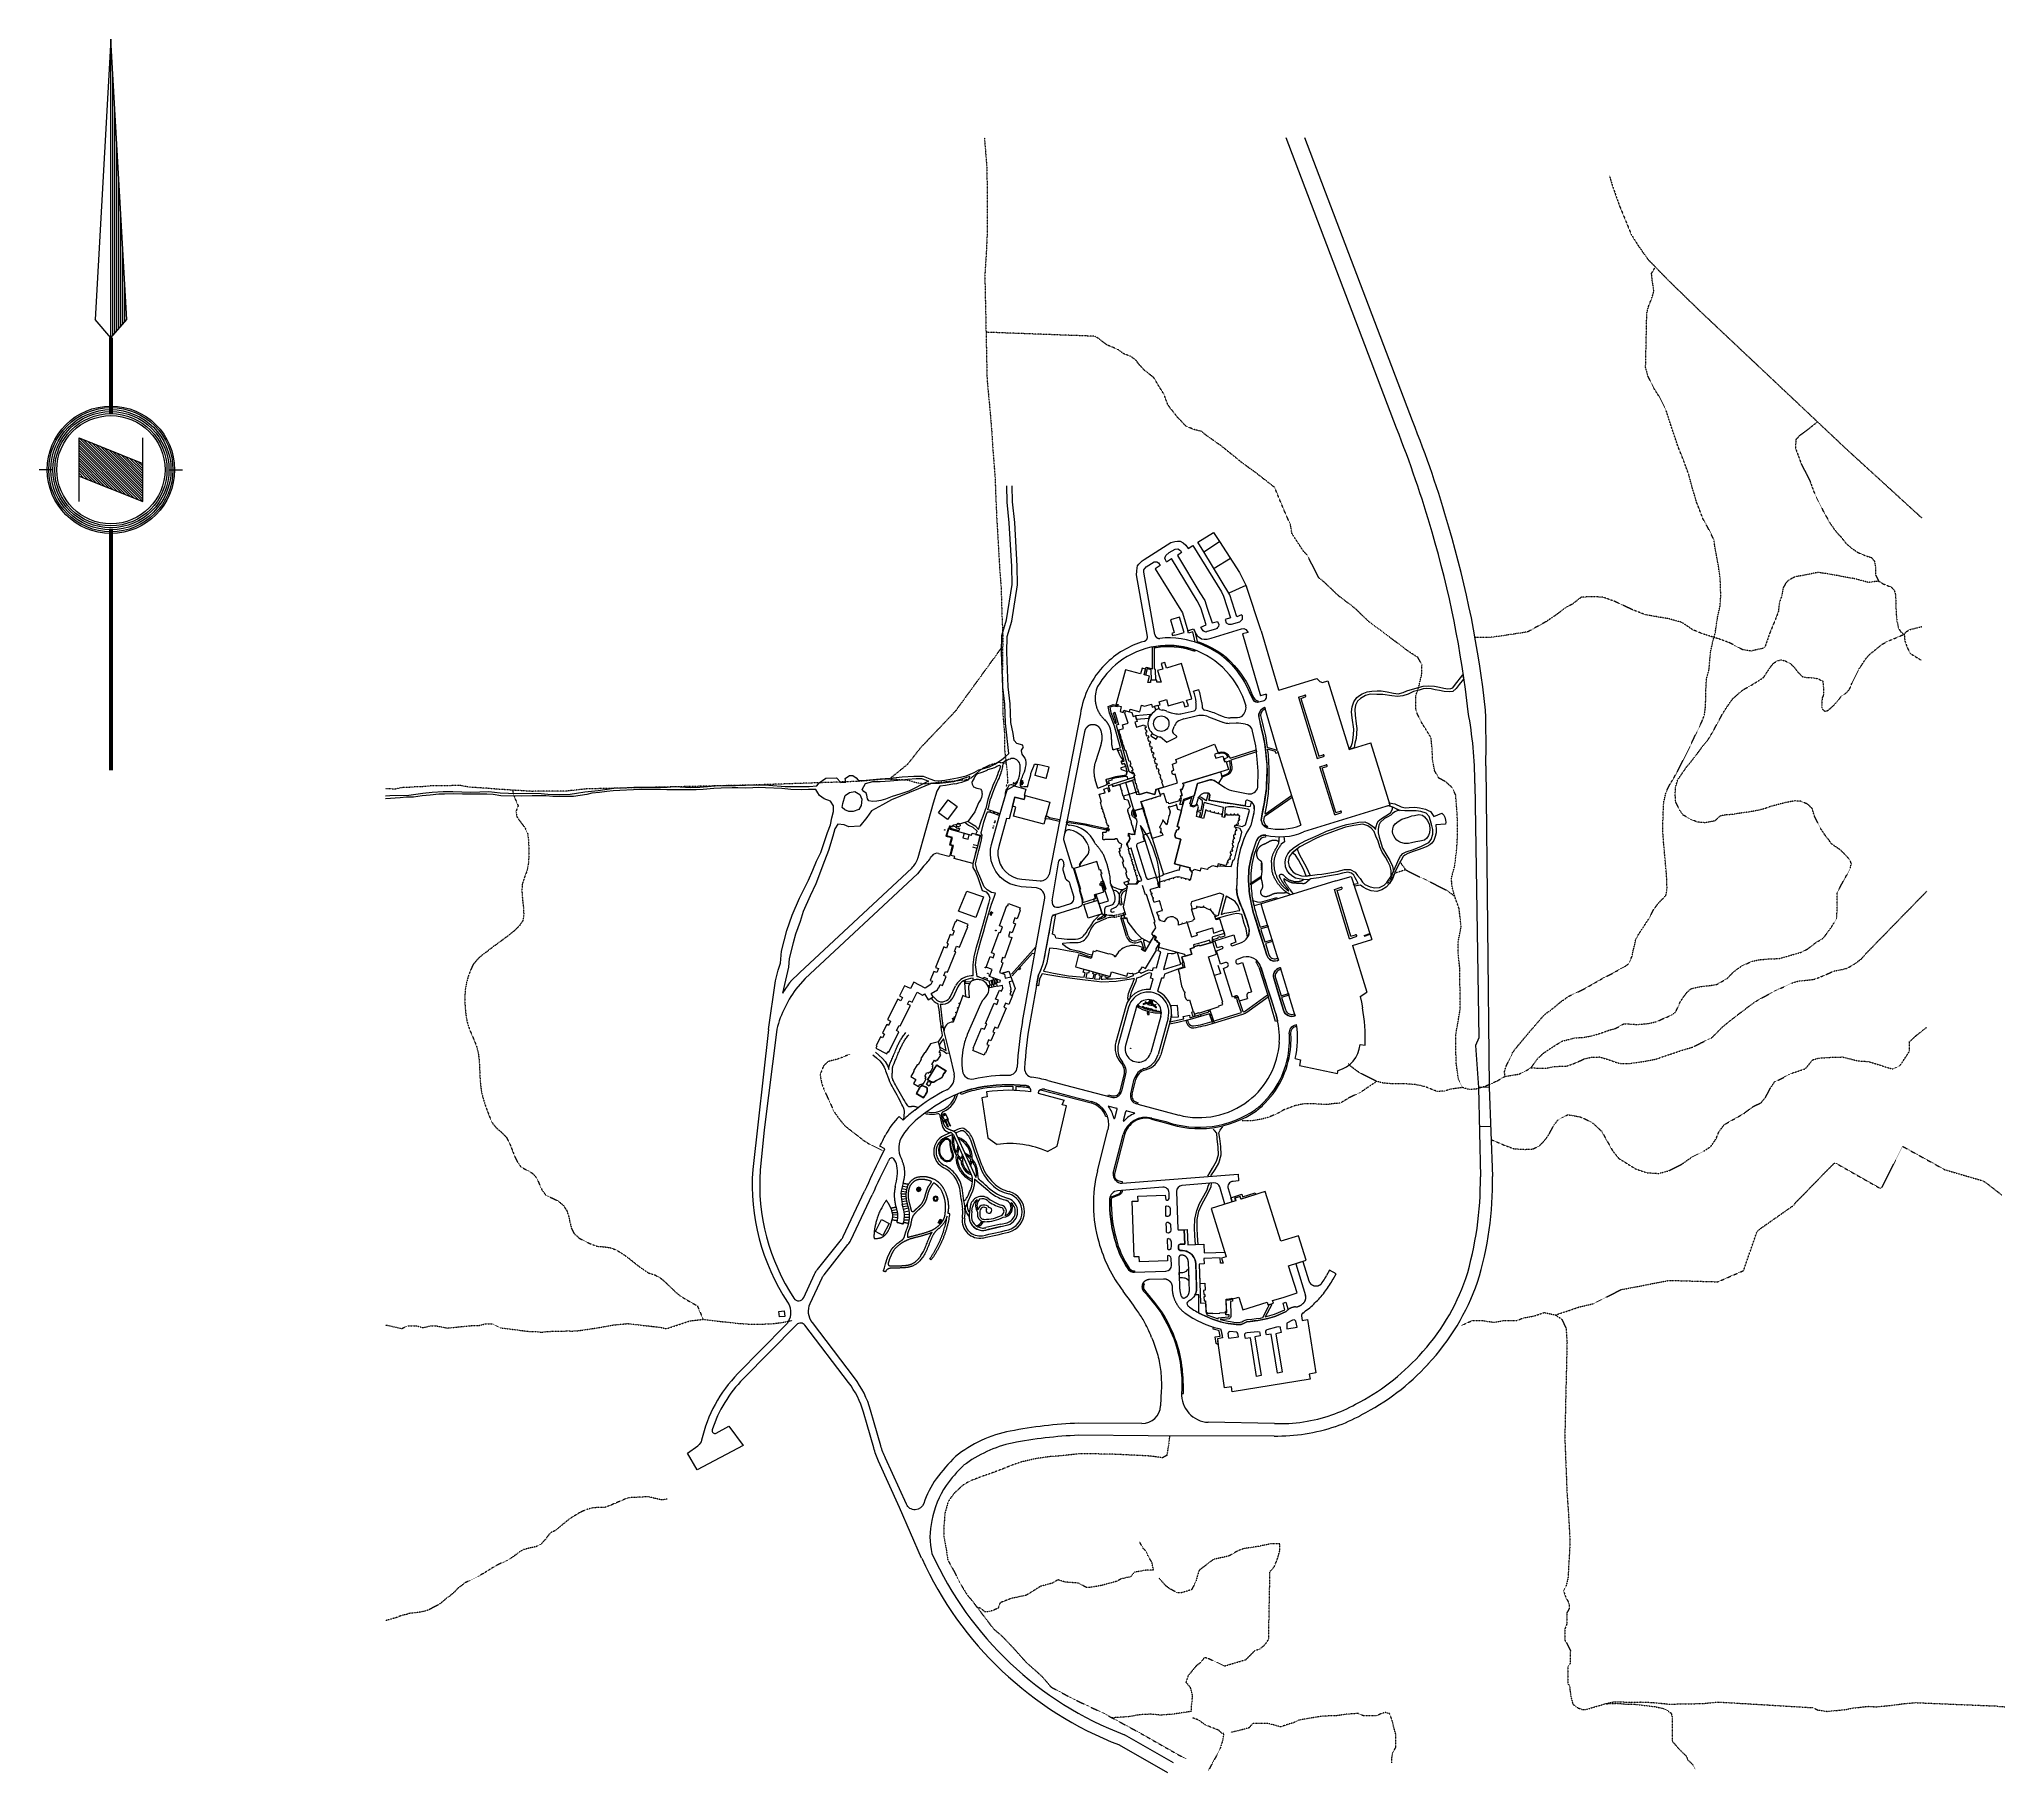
# Model space of a CAD drawing. Header units: millimetres. Extents: x -14000 to -11893, y 5996570 to 5998427.
import ezdxf

# ---------------------------------------------------------------- set-up
doc = ezdxf.new("R2010")
doc.units = ezdxf.units.MM
doc.header["$LTSCALE"] = 0.25
doc.linetypes.add('DASHED2', pattern=[0.375, 0.25, -0.125])
for name, color, linetype in [('3_buildings', 7, 'Continuous'), ('3_road_UNBC', 8, 'Continuous'), ('3_sidewalk_UNBC', 253, 'Continuous'), ('3_trails', 88, 'DASHED2')]:
    doc.layers.add(name, color=color, linetype=linetype)
doc.styles.add('Arial', font='arial.ttf')
doc.styles.add('imperial_Dims', font='simplex.shx', dxfattribs={"width": 0.75})

# ---------------------------------------------------------------- blocks, each defined once
blk = doc.blocks.new('*X0')
at = {"color": 0}
for p, q in [((-0.1563, -0.1563), (0.1562, 0.1562)), ((-0.148, -0.1356), (0.1439, 0.1562)), ((-0.1439, -0.1563), (0.148, 0.1356)), ((-0.1398, -0.115), (0.1315, 0.1562)), ((-0.1315, -0.0944), (0.1191, 0.1562)), ((-0.1315, -0.1563), (0.1398, 0.115)), ((-0.1233, -0.0738), (0.1068, 0.1562)), ((-0.115, -0.0531), (0.0944, 0.1562)), ((-0.1068, -0.0325), (0.082, 0.1562)), ((-0.0985, -0.0119), (0.0696, 0.1562)), ((-0.0903, 0.0087), (0.0573, 0.1562)), ((-0.082, 0.0294), (0.0449, 0.1562)), ((-0.0738, 0.05), (0.0325, 0.1562)), ((-0.0655, 0.0706), (0.0201, 0.1562)), ((-0.0573, 0.0912), (0.0078, 0.1562)), ((-0.049, 0.1119), (-0.0046, 0.1562)), ((-0.0408, 0.1325), (-0.017, 0.1562)), ((-0.0325, 0.1531), (-0.0294, 0.1562)), ((-0.1191, -0.1563), (0.1315, 0.0944)), ((-0.1068, -0.1563), (0.1233, 0.0738)), ((-0.0944, -0.1563), (0.115, 0.0531)), ((-0.082, -0.1563), (0.1068, 0.0325)), ((-0.0696, -0.1563), (0.0985, 0.0119)), ((-0.0573, -0.1563), (0.0903, -0.0087)), ((-0.0449, -0.1563), (0.082, -0.0294)), ((-0.0325, -0.1563), (0.0738, -0.05)), ((-0.0201, -0.1563), (0.0655, -0.0706)), ((-0.0078, -0.1563), (0.0573, -0.0912)), ((0.0046, -0.1563), (0.049, -0.1119)), ((0.017, -0.1563), (0.0408, -0.1325)), ((0.0294, -0.1563), (0.0325, -0.1531))]:
    blk.add_line(p, q, dxfattribs=at)
blk = doc.blocks.new('block_imp_north')
for p, q in [((0, 2.1134), (-0.0781, 0.7384)), ((0.0781, 0.7384), (0, 2.1134)), ((0, 0.6484), (0, 2.1134)), ((0.0098, 0.6598), (0.0098, 1.9403)), ((0.0197, 0.6711), (0.0197, 1.7671)), ((0.0295, 0.6824), (0.0295, 1.5939)), ((0.0394, 0.6938), (0.0394, 1.4207)), ((0.0492, 0.7051), (0.0492, 1.2475)), ((0.059, 0.7165), (0.059, 1.0743)), ((0.0689, 0.7278), (0.0689, 0.9011)), ((0, 0.6484), (-0.0781, 0.7384)), ((0, 0.6484), (0.0781, 0.7384)), ((-0.1563, -0.1563), (-0.1563, 0.1562)), ((-0.1563, 0.1562), (0.1562, 0.0313)), ((0.1562, -0.1563), (0.1562, 0.1562)), ((-0.2891, 0), (-0.3516, 0)), ((0.2891, 0), (0.3516, 0)), ((-0.1563, -0.0313), (0.1562, -0.1563))]:
    blk.add_line(p, q)
at = {"color": 0}
blk.add_line((0.0001, 2.1124), (0, 2.1125), dxfattribs=at)
at = {"const_width": 0.02}
for points in [[(0, 0.2734), (0, 0.6484)], [(0, -1.4766), (0, -0.2891)]]:
    blk.add_lwpolyline(points, dxfattribs=at)
for radius in [0.3125, 0.3048, 0.295, 0.2852, 0.2754, 0.2656]:
    blk.add_circle((0, 0), radius)
at = {"rotation": 90}
blk.add_blockref('*X0', (0, 0), dxfattribs=at)

msp = doc.modelspace()

# ---------------------------------------------------------------- hatches: boundary and pattern name
at = {"layer": '3_road_UNBC'}
h = msp.add_hatch(color=256, dxfattribs=at)
h.dxf.hatch_style = 1
h.paths.add_polyline_path([(-13029, 5997579.7, 1), (-13029.6, 5997580, 1)])
h = msp.add_hatch(color=256, dxfattribs=at)
h.dxf.hatch_style = 1
h.paths.add_polyline_path([(-12977.2, 5997581.9, 1), (-12977.8, 5997582.1, 1)])
h = msp.add_hatch(color=256, dxfattribs=at)
h.dxf.hatch_style = 1
h.paths.add_polyline_path([(-12976.6, 5997583.8, 1), (-12977.2, 5997584.1, 1)])
h = msp.add_hatch(color=256, dxfattribs=at)
h.dxf.hatch_style = 1
h.paths.add_polyline_path([(-12975.7, 5997587.6, 1), (-12976.2, 5997587.9, 1)])
h = msp.add_hatch(color=256, dxfattribs=at)
h.dxf.hatch_style = 1
h.paths.add_polyline_path([(-12975.1, 5997589.1, 1), (-12975.7, 5997589.3, 1)])
h = msp.add_hatch(color=256, dxfattribs=at)
h.dxf.hatch_style = 1
h.paths.add_polyline_path([(-12985.4, 5997432.3, 1), (-12986, 5997432.5, 1)])
h = msp.add_hatch(color=256, dxfattribs=at)
h.dxf.hatch_style = 1
h.paths.add_polyline_path([(-12982.9, 5997426, 1), (-12983.5, 5997426.3, 1)])
h = msp.add_hatch(color=256, dxfattribs=at)
h.dxf.hatch_style = 1
h.paths.add_polyline_path([(-12981.5, 5997424.2, 1), (-12982.1, 5997424.4, 1)])
h = msp.add_hatch(color=256, dxfattribs=at)
h.dxf.hatch_style = 1
h.paths.add_polyline_path([(-13015.1, 5997388.9, 1), (-13015.6, 5997389.2, 1)])
h = msp.add_hatch(color=256, dxfattribs=at)
h.dxf.hatch_style = 1
h.paths.add_polyline_path([(-13013.5, 5997393.8, 1), (-13014, 5997394, 1)])
h = msp.add_hatch(color=256, dxfattribs=at)
h.dxf.hatch_style = 1
h.paths.add_polyline_path([(-13020.4, 5997374, 1), (-13020.9, 5997374.3, 1)])
h = msp.add_hatch(color=256, dxfattribs=at)
h.dxf.hatch_style = 1
h.paths.add_polyline_path([(-13020.2, 5997375.9, 1), (-13020.7, 5997376.1, 1)])
h = msp.add_hatch(color=256, dxfattribs=at)
h.dxf.hatch_style = 1
h.paths.add_polyline_path([(-13018.7, 5997379.1, 1), (-13019.3, 5997379.4, 1)])
h = msp.add_hatch(color=256, dxfattribs=at)
h.dxf.hatch_style = 1
h.paths.add_polyline_path([(-13017, 5997384, 1), (-13017.6, 5997384.3, 1)])
at = {"layer": '3_sidewalk_UNBC'}
h = msp.add_hatch(color=256, dxfattribs=at)
h.dxf.hatch_style = 1
h.paths.add_polyline_path([(-12974.3, 5997471.9, 1), (-12974.9, 5997472.2, 1)])

# ---------------------------------------------------------------- linework, layer by layer
at = {"layer": '3_buildings'}
for p, q in [((-12932.6, 5997638.2), (-12929.5, 5997650)), ((-12917.5, 5997646.9), (-12929.5, 5997650)), ((-12920.6, 5997635), (-12917.5, 5997646.9)), ((-12920.6, 5997635), (-12932.6, 5997638.2)), ((-13024.5, 5997582), (-13023.9, 5997584.1)), ((-13024.5, 5997582), (-13014.1, 5997579.2)), ((-13023.9, 5997584.1), (-13022, 5997583.6)), ((-13022, 5997583.6), (-13021.2, 5997583.3)), ((-13021.2, 5997583.3), (-13020.9, 5997584.3)), ((-13020.9, 5997584.3), (-13016.7, 5997583.2)), ((-13017, 5997582.2), (-13016.7, 5997583.2)), ((-13017, 5997582.2), (-13013.5, 5997581.3)), ((-13013.5, 5997581.3), (-13014.1, 5997579.2)), ((-12733.5, 5997426.1), (-12736.2, 5997434.6)), ((-12733.5, 5997426.1), (-12740.4, 5997423.9)), ((-13032.4, 5997274.9), (-13029, 5997276.4)), ((-13029.6, 5997268.7), (-13032.4, 5997274.9)), ((-13031.6, 5997273.1), (-13028.2, 5997274.6)), ((-13031.5, 5997267.8, -0.5), (-13031.2, 5997268, -0.5)), ((-13030.8, 5997266.5, -0.5), (-13031.5, 5997267.8, -0.5)), ((-13031.2, 5997268, -0.5), (-13030.9, 5997268.1, -0.5)), ((-13031.2, 5997268, -0.5), (-13030.6, 5997266.6, -0.5)), ((-13030.9, 5997268.1, -0.5), (-13030.7, 5997268.2, -0.5)), ((-13030.9, 5997268.1, -0.5), (-13030.3, 5997266.7, -0.5)), ((-13030.6, 5997266.6, -0.5), (-13030.8, 5997266.5, -0.5)), ((-13030.7, 5997268.2, -0.5), (-13030.4, 5997268.3, -0.5)), ((-13030, 5997266.8, -0.5), (-13030.7, 5997268.2, -0.5)), ((-13030.3, 5997266.7, -0.5), (-13030.6, 5997266.6, -0.5)), ((-13030.4, 5997268.3, -0.5), (-13030.1, 5997268.4, -0.5)), ((-13029.8, 5997266.9, -0.5), (-13030.4, 5997268.3, -0.5)), ((-13029.8, 5997267, -0.5), (-13030.4, 5997266.7, -0.5)), ((-13030.3, 5997274.9), (-13029.4, 5997275.3)), ((-13029.9, 5997273.9), (-13030.3, 5997274.9)), ((-13030, 5997266.8, -0.5), (-13030.3, 5997266.7, -0.5)), ((-13029.5, 5997275.1), (-13030.2, 5997274.8)), ((-13030.1, 5997268.4, -0.5), (-13029.8, 5997268.6, -0.5)), ((-13030.1, 5997268.4, -0.5), (-13029.5, 5997267.1, -0.5)), ((-13029.8, 5997267, -0.5), (-13030, 5997266.8, -0.5)), ((-13028.9, 5997274.3), (-13029.9, 5997273.9)), ((-13029.8, 5997275), (-13029.4, 5997274.2)), ((-13029.2, 5997274.3), (-13029.8, 5997274.1)), ((-13029.8, 5997268.6, -0.5), (-13029.6, 5997268.7, -0.5)), ((-13029.8, 5997268.6, -0.5), (-13029.2, 5997267.2, -0.5)), ((-13029.5, 5997267.1, -0.5), (-13029.8, 5997267, -0.5)), ((-13026.2, 5997270.2), (-13029.6, 5997268.7)), ((-13028.9, 5997267.3), (-13029.6, 5997268.7)), ((-13029.5, 5997275.1), (-13029.2, 5997274.3)), ((-13029.2, 5997267.2, -0.5), (-13029.5, 5997267.1, -0.5)), ((-13029.4, 5997275.3), (-13028.9, 5997274.3)), ((-13025.9, 5997261.4), (-13029.3, 5997268.8)), ((-13029, 5997267.3, -0.5), (-13029.2, 5997267.2, -0.5)), ((-13029, 5997276.4), (-13026.2, 5997270.2)), ((-13029, 5997269), (-13025.7, 5997261.5)), ((-13025.6, 5997268.8), (-13028.9, 5997267.3)), ((-13023.6, 5997262.4), (-13026.9, 5997269.9)), ((-13026.7, 5997270), (-13023.3, 5997262.6)), ((-13026.2, 5997270.2), (-13025.6, 5997268.8)), ((-13025.7, 5997261.5), (-13025.9, 5997261.4)), ((-13023.3, 5997262.6), (-13023.6, 5997262.4)), ((-13103.7, 5997149.3), (-13097, 5997162.4)), ((-13097, 5997162.4), (-13088.8, 5997158.1)), ((-13088.8, 5997158.1), (-13095.6, 5997145.1)), ((-13095.6, 5997145.1), (-13103.7, 5997149.3))]:
    msp.add_line(p, q, dxfattribs=at)
at = {"layer": '3_buildings', "transparency": 33554687}
for p, q in [((-13057.3, 5997192.3), (-13057.1, 5997197)), ((-13054.9, 5997194.6), (-13059.6, 5997194.8)), ((-13058.9, 5997193.1), (-13055.5, 5997196.3)), ((-13058.8, 5997196.4), (-13055.6, 5997193)), ((-13035.8, 5997159.7), (-13033.7, 5997158.6)), ((-13035.4, 5997160.5), (-13033.3, 5997159.5)), ((-13033.3, 5997162.1), (-13035.3, 5997158.2)), ((-13034.9, 5997161.4), (-13032.9, 5997160.3)), ((-13034.5, 5997162.2), (-13032.4, 5997161.2))]:
    msp.add_line(p, q, dxfattribs=at)
at = {"layer": '3_buildings'}
for points in [[(-12777.8, 5997807.8), (-12787.6, 5997804.9), (-12783.5, 5997791.2), (-12786, 5997790.4), (-12785.4, 5997788.2), (-12782.9, 5997789), (-12782.7, 5997788.4), (-12772.9, 5997791.3), (-12777.8, 5997807.8)], [(-12817.9, 5997753), (-12819.5, 5997747.2), (-12835.5, 5997751.5), (-12845.9, 5997713.5), (-12840.2, 5997712), (-12841.4, 5997706.6), (-12838, 5997705.7), (-12837.4, 5997708), (-12831.4, 5997706.4), (-12830.6, 5997709.3), (-12820.3, 5997706.5), (-12818.5, 5997713.4), (-12815.2, 5997712.5), (-12807.9, 5997714.7), (-12806.9, 5997711.2), (-12804.4, 5997712), (-12804.6, 5997712.6), (-12801.1, 5997713.6), (-12800.9, 5997713), (-12798.4, 5997713.8), (-12799.5, 5997717.2), (-12791.8, 5997719.5), (-12789.8, 5997712.7), (-12773.9, 5997717.5), (-12772.1, 5997711.8), (-12768.3, 5997712.9), (-12770.1, 5997718.7), (-12764.4, 5997720.4), (-12775.8, 5997758.1), (-12791.7, 5997753.3), (-12793.5, 5997759.1), (-12797.3, 5997758), (-12795.6, 5997752.2), (-12801.2, 5997750.5), (-12797.4, 5997738), (-12802, 5997738), (-12802, 5997740.3), (-12809, 5997740.2), (-12808.9, 5997737.9), (-12811.8, 5997737.8), (-12810, 5997744.6), (-12815.7, 5997746.1), (-12814.1, 5997752), (-12817.9, 5997753)], [(-12837.1, 5997668.1), (-12837.9, 5997670.6), (-12838.2, 5997670.5), (-12838.9, 5997672.8), (-12838.6, 5997672.9), (-12839.7, 5997676.5), (-12840, 5997676.4), (-12840.7, 5997678.7), (-12840.4, 5997678.8), (-12841.5, 5997682.4), (-12841.8, 5997682.4), (-12842.5, 5997684.7), (-12842.2, 5997684.7), (-12842.8, 5997686.7), (-12842.3, 5997686.9), (-12842.4, 5997687), (-12837.7, 5997688.4), (-12838.9, 5997692.3), (-12832.8, 5997694.2), (-12836.3, 5997705), (-12835.6, 5997707.5), (-12831.4, 5997706.4), (-12828.7, 5997705.7), (-12827.4, 5997701.5), (-12824.9, 5997702.2), (-12823.1, 5997696.1), (-12825.5, 5997695.4), (-12823.9, 5997690), (-12815.9, 5997692.4), (-12815.6, 5997691.4), (-12814.3, 5997691.8), (-12813.6, 5997689.5), (-12815, 5997689.1), (-12814.3, 5997686.9), (-12813.6, 5997687.1), (-12812.9, 5997684.7), (-12814.1, 5997684.3), (-12813, 5997680.7), (-12811.5, 5997681.1), (-12810.8, 5997678.8), (-12812.2, 5997678.4), (-12811.1, 5997674.8), (-12809.7, 5997675.2), (-12809, 5997672.9), (-12810.4, 5997672.5), (-12809.3, 5997668.9), (-12807.9, 5997669.3), (-12807.2, 5997667), (-12808.6, 5997666.6), (-12807.5, 5997662.9), (-12806.1, 5997663.4), (-12805.4, 5997661.1), (-12806.8, 5997660.6), (-12805.7, 5997657), (-12804.3, 5997657.4), (-12803.6, 5997655.1), (-12805, 5997654.7), (-12803.9, 5997651.1), (-12802.5, 5997651.5), (-12801.8, 5997649.2), (-12803.2, 5997648.8), (-12802.1, 5997645.1), (-12800.7, 5997645.6), (-12800, 5997643.3), (-12800.5, 5997643.1), (-12799.4, 5997639.5), (-12798.9, 5997639.6), (-12798.2, 5997637.3), (-12798.7, 5997637.2), (-12797.6, 5997633.6), (-12797.1, 5997633.7), (-12796.4, 5997631.4), (-12796.9, 5997631.3), (-12795.1, 5997625.5), (-12800.8, 5997623.8), (-12800.8, 5997623.8), (-12803.2, 5997623.1), (-12803, 5997622.4), (-12804.1, 5997617.8), (-12804.1, 5997617.8), (-12812.4, 5997619.8), (-12812.6, 5997620.3), (-12820.6, 5997617.8), (-12822.4, 5997623.5), (-12822.9, 5997623.3), (-12823.6, 5997625.6), (-12823.1, 5997625.8), (-12824.2, 5997629.4), (-12824.7, 5997629.2), (-12825.4, 5997631.5), (-12824.9, 5997631.7), (-12826.7, 5997637.6), (-12825.8, 5997637.9), (-12826.9, 5997641.5), (-12828.1, 5997641.2), (-12828.8, 5997643.5), (-12827.6, 5997643.8), (-12828.7, 5997647.5), (-12829.9, 5997647.1), (-12830.6, 5997649.4), (-12829.4, 5997649.8), (-12830.5, 5997653.4), (-12831.7, 5997653), (-12835.3, 5997664.9), (-12836, 5997664.7), (-12837, 5997668.1), (-12837.1, 5997668.1)], [(-12775.9, 5997613.4), (-12778.3, 5997612.8), (-12777.8, 5997611), (-12789.2, 5997607.7), (-12789.5, 5997609.3), (-12791.4, 5997608.7), (-12794.6, 5997618.7), (-12798.4, 5997617.6), (-12800.6, 5997623.9), (-12779.8, 5997630.1), (-12782.6, 5997639.5), (-12783.6, 5997639.1), (-12784.3, 5997639.2), (-12785, 5997639.7), (-12785.8, 5997640.7), (-12786, 5997641.9), (-12785.4, 5997643), (-12784.5, 5997643.7), (-12783.7, 5997643.8), (-12785.3, 5997650.3), (-12780.5, 5997651.9), (-12781.7, 5997655.1), (-12740.3, 5997671.8), (-12736.2, 5997662.3), (-12740.4, 5997660.7), (-12739, 5997656.7), (-12731.2, 5997658.9), (-12729.3, 5997652.8), (-12727.9, 5997653.2), (-12725.2, 5997644.5), (-12774.5, 5997629.6), (-12773, 5997628), (-12775, 5997623.2), (-12776.8, 5997623.1), (-12774.8, 5997616.7), (-12776.6, 5997616.3), (-12775.9, 5997613.4)], [(-12823.3, 5997522), (-12824.8, 5997522), (-12824.8, 5997521.9), (-12832, 5997521.8), (-12833, 5997525.3), (-12831.5, 5997525.7), (-12832.1, 5997527.5), (-12833.3, 5997527.5), (-12833.8, 5997529.2), (-12833.9, 5997529.2), (-12835.3, 5997534), (-12834.1, 5997534.4), (-12835.6, 5997539), (-12836.8, 5997539), (-12837.3, 5997540.7), (-12837.4, 5997540.7), (-12838.8, 5997545.5), (-12837.6, 5997545.8), (-12839.1, 5997550.5), (-12840.3, 5997550.5), (-12840.8, 5997552.2), (-12840.9, 5997552.2), (-12842.3, 5997556.9), (-12841.1, 5997557.3), (-12841.6, 5997558.6), (-12841.6, 5997558.6), (-12842.1, 5997560.2), (-12840.4, 5997560.7), (-12839.9, 5997562.6), (-12840, 5997562.7), (-12839.6, 5997564.5), (-12839.7, 5997564.6), (-12841.4, 5997565.3), (-12842.7, 5997566.5), (-12843.3, 5997567.3), (-12843.9, 5997568.5), (-12844.4, 5997570.4), (-12844.4, 5997570.4), (-12847.1, 5997570.4), (-12847.1, 5997569.7), (-12857.7, 5997569.5), (-12857.7, 5997569.3), (-12859.7, 5997569.2), (-12859.7, 5997570), (-12859.8, 5997570), (-12859.9, 5997573.6), (-12859.6, 5997573.6), (-12859.6, 5997574.4), (-12859.9, 5997574.4), (-12859.9, 5997577.4), (-12856.5, 5997577.5), (-12855.8, 5997579.2), (-12853.4, 5997578.7), (-12852.9, 5997580.7), (-12856.6, 5997581.5), (-12856.5, 5997582.1), (-12854.6, 5997581.7), (-12853.4, 5997583.3), (-12853.9, 5997584.7), (-12854.9, 5997584.4), (-12855.3, 5997586), (-12855.3, 5997586), (-12855.7, 5997587.2), (-12855.7, 5997587.2), (-12855.8, 5997587.4), (-12855.8, 5997587.4), (-12855.8, 5997587.4), (-12856.1, 5997587.3), (-12856.4, 5997588.4), (-12856.2, 5997588.4), (-12856.2, 5997588.5), (-12856.1, 5997588.5), (-12856.2, 5997588.7), (-12856.1, 5997588.7), (-12857.4, 5997593), (-12857.5, 5997593), (-12857.6, 5997593.2), (-12857.6, 5997593.2), (-12857.6, 5997593.2), (-12857.9, 5997593.1), (-12858.2, 5997594.2), (-12857.9, 5997594.3), (-12857.9, 5997594.3), (-12857.9, 5997594.3), (-12858, 5997594.5), (-12857.9, 5997594.5), (-12859.2, 5997598.9), (-12859.3, 5997598.8), (-12859.4, 5997599), (-12859.4, 5997599), (-12859.4, 5997599.1), (-12859.7, 5997599), (-12860, 5997600), (-12859.7, 5997600.1), (-12859.7, 5997600.1), (-12859.7, 5997600.2), (-12859.8, 5997600.4), (-12859.7, 5997600.4), (-12860.3, 5997602.4), (-12861, 5997602.2), (-12861.2, 5997602.9), (-12860.5, 5997603.1), (-12861.2, 5997605.2), (-12861.2, 5997605.2), (-12862.5, 5997609.5), (-12861.5, 5997609.8), (-12864, 5997618), (-12863.3, 5997618.2), (-12863.3, 5997618), (-12862.3, 5997618.3), (-12862.4, 5997618.5), (-12861, 5997618.9), (-12860.9, 5997618.7), (-12859, 5997619.3), (-12859.1, 5997619.5), (-12858.9, 5997619.6), (-12858.8, 5997619.3), (-12857.6, 5997619.7), (-12858.8, 5997623.6), (-12854.9, 5997624.8), (-12853.7, 5997620.8), (-12852.1, 5997621.3), (-12853.9, 5997627.3), (-12850, 5997628.5), (-12849.3, 5997626.3), (-12842, 5997628.5), (-12841.9, 5997627.9), (-12841.8, 5997627.9), (-12841.8, 5997627.9), (-12841.6, 5997628), (-12841.2, 5997626.9), (-12841.5, 5997626.8), (-12841.5, 5997626.8), (-12841.5, 5997626.8), (-12841.5, 5997626.6), (-12841.5, 5997626.6), (-12840.4, 5997622.7), (-12840.3, 5997622.8), (-12840.2, 5997622.6), (-12840.2, 5997622.6), (-12840.2, 5997622.5), (-12839.9, 5997622.6), (-12839.6, 5997621.6), (-12839.9, 5997621.5), (-12839.9, 5997621.5), (-12839.9, 5997621.5), (-12838.4, 5997616.5), (-12838, 5997616.6), (-12836.9, 5997612.9), (-12833.1, 5997612.1), (-12830.8, 5997604.5), (-12833.5, 5997601.7), (-12833.5, 5997601.6), (-12833.2, 5997600.7), (-12833.5, 5997600.6), (-12833.5, 5997600.6), (-12833.5, 5997600.6), (-12833.5, 5997600.4), (-12833.5, 5997600.4), (-12832.2, 5997596), (-12832.1, 5997596), (-12832.1, 5997595.8), (-12832, 5997595.8), (-12832, 5997595.8), (-12831.8, 5997595.9), (-12831.4, 5997594.8), (-12831.7, 5997594.8), (-12831.7, 5997594.7), (-12831.7, 5997594.7), (-12831.7, 5997594.5), (-12831.7, 5997594.5), (-12830.4, 5997590.2), (-12830.4, 5997590.2), (-12830.3, 5997590), (-12830.3, 5997590), (-12830.3, 5997590), (-12830, 5997590.1), (-12829.7, 5997589), (-12829.9, 5997588.9), (-12829.9, 5997588.9), (-12830, 5997588.9), (-12829.9, 5997588.7), (-12829.9, 5997588.7), (-12828.7, 5997584.8), (-12828.7, 5997584.8), (-12828.7, 5997584.6), (-12828.6, 5997584.7), (-12828.6, 5997584.6), (-12828.3, 5997584.7), (-12828, 5997583.7), (-12828.3, 5997583.6), (-12828.3, 5997583.5), (-12828.3, 5997583.5), (-12828.2, 5997583), (-12828.2, 5997583), (-12825.7, 5997574.8), (-12828.1, 5997575.4), (-12828.1, 5997575.4), (-12828.1, 5997575.4), (-12828.2, 5997575), (-12832.6, 5997576), (-12833.2, 5997573.3), (-12832.2, 5997573.1), (-12832.5, 5997573.6), (-12831.7, 5997573.8), (-12831.2, 5997572), (-12831.1, 5997570.1), (-12831.6, 5997568.3), (-12832.5, 5997566.8), (-12833.2, 5997566), (-12834.3, 5997565.2), (-12834.7, 5997565), (-12834.5, 5997564.2), (-12834.4, 5997564.3), (-12833.9, 5997562.6), (-12833.4, 5997562.8), (-12832.5, 5997559.9), (-12832.3, 5997560), (-12832.1, 5997559.3), (-12832.9, 5997559.1), (-12832.4, 5997557.3), (-12832.3, 5997557.4), (-12832.2, 5997557.1), (-12832.1, 5997557.2), (-12831.8, 5997556), (-12831.9, 5997556), (-12831.8, 5997555.8), (-12831.9, 5997555.7), (-12831.3, 5997554), (-12830.5, 5997554.2), (-12830.3, 5997553.6), (-12831.1, 5997553.3), (-12830.6, 5997551.6), (-12830.5, 5997551.6), (-12830.5, 5997551.4), (-12830.4, 5997551.4), (-12830, 5997550.3), (-12830.1, 5997550.3), (-12830, 5997550), (-12830.1, 5997550), (-12829.6, 5997548.3), (-12828.8, 5997548.5), (-12828.6, 5997547.8), (-12829.4, 5997547.6), (-12828.9, 5997545.9), (-12828.8, 5997545.9), (-12828.7, 5997545.6), (-12828.6, 5997545.7), (-12828.3, 5997544.5), (-12828.4, 5997544.5), (-12828.3, 5997544.3), (-12828.4, 5997544.3), (-12827.8, 5997542.5), (-12827, 5997542.8), (-12826.8, 5997542.1), (-12827.6, 5997541.9), (-12827.1, 5997540.1), (-12827, 5997540.2), (-12827, 5997539.9), (-12826.9, 5997539.9), (-12826.5, 5997538.8), (-12826.6, 5997538.8), (-12826.5, 5997538.5), (-12826.6, 5997538.5), (-12826.1, 5997536.8), (-12825.3, 5997537), (-12825.1, 5997536.4), (-12825.9, 5997536.1), (-12825.4, 5997534.4), (-12825.3, 5997534.4), (-12825.2, 5997534.2), (-12825.1, 5997534.2), (-12824.8, 5997533.1), (-12824.9, 5997533), (-12824.8, 5997532.8), (-12824.9, 5997532.8), (-12824.3, 5997531), (-12823.5, 5997531.3), (-12823.3, 5997530.6), (-12824.1, 5997530.4), (-12823.6, 5997528.7), (-12823.5, 5997528.7), (-12823.5, 5997528.4), (-12823.4, 5997528.5), (-12823, 5997527.3), (-12823.1, 5997527.3), (-12823, 5997527.1), (-12823.4, 5997526.9), (-12822.9, 5997525.2), (-12821.8, 5997525.5), (-12821.6, 5997524.9), (-12824, 5997524.2), (-12823.3, 5997522)], [(-12835.2, 5997630.6), (-12840.8, 5997629), (-12849.3, 5997626.3), (-12850.1, 5997629), (-12826.3, 5997636.4), (-12825.5, 5997633.7), (-12835.2, 5997630.6)], [(-13025.8, 5997612.2), (-13015.9, 5997605), (-13026.4, 5997590.9), (-13036.2, 5997598.2), (-13025.8, 5997612.2)], [(-12766.6, 5997607.6), (-12764.7, 5997614.7), (-12773.2, 5997610.9), (-12775.9, 5997600.6), (-12775.8, 5997600.5), (-12780.3, 5997583.4), (-12778.1, 5997582.8), (-12778.8, 5997580.2), (-12780.9, 5997579.5), (-12781.6, 5997577.1), (-12782, 5997577.2), (-12782.8, 5997574.2), (-12782, 5997571.6), (-12781.9, 5997571.5), (-12781.9, 5997571.5), (-12776.2, 5997570), (-12783.3, 5997543.6), (-12766.3, 5997539.1), (-12766.6, 5997537.9), (-12765.6, 5997536), (-12765.6, 5997535.9), (-12764.4, 5997535.6), (-12764.4, 5997535.7), (-12764.1, 5997535.9), (-12762.5, 5997536.8), (-12762.2, 5997537.9), (-12755.4, 5997536), (-12754.5, 5997539.3), (-12748.2, 5997537.6), (-12746.9, 5997538.3), (-12746.6, 5997539.2), (-12742.1, 5997541.8), (-12739.7, 5997541.1), (-12739.7, 5997541), (-12739, 5997540.8), (-12738.9, 5997541), (-12737.8, 5997540.7), (-12737.8, 5997540.7), (-12736.9, 5997540.4), (-12736.4, 5997542.5), (-12736.3, 5997542.5), (-12736, 5997543.7), (-12734.3, 5997543.2), (-12734.5, 5997542.5), (-12733.7, 5997542.3), (-12733.5, 5997543), (-12729.9, 5997542.1), (-12730.1, 5997541.3), (-12729.3, 5997541.1), (-12729.1, 5997542), (-12727.2, 5997542.3), (-12726.6, 5997544.8), (-12725.8, 5997544.5), (-12725.6, 5997545.3), (-12726.3, 5997545.5), (-12726.1, 5997546.2), (-12724.2, 5997548.8), (-12723.3, 5997548.5), (-12723.1, 5997549.3), (-12723.9, 5997549.5), (-12722.9, 5997553.1), (-12722.1, 5997552.9), (-12721.9, 5997553.7), (-12722.9, 5997553.9), (-12723.1, 5997555.6), (-12723.1, 5997555.6), (-12723.1, 5997555.9), (-12723, 5997556.1), (-12723, 5997556.1), (-12721.9, 5997557.5), (-12721, 5997557.2), (-12720.8, 5997558), (-12721.6, 5997558.2), (-12720.6, 5997561.8), (-12719.8, 5997561.6), (-12719.6, 5997562.4), (-12720.5, 5997562.6), (-12720.9, 5997565.7), (-12720.7, 5997566.5), (-12720, 5997566.3), (-12719.7, 5997567.1), (-12720.5, 5997567.3), (-12719.6, 5997570.8), (-12718.8, 5997570.6), (-12718.6, 5997571.4), (-12719.5, 5997571.6), (-12719.7, 5997573.4), (-12719.8, 5997573.4), (-12719.8, 5997573.6), (-12719.6, 5997573.9), (-12719.6, 5997573.8), (-12718.5, 5997575.2), (-12717.6, 5997575), (-12717.4, 5997575.7), (-12718.2, 5997576), (-12717.3, 5997579.5), (-12716.5, 5997579.3), (-12716.3, 5997580.1), (-12717.1, 5997580.3), (-12717.4, 5997582.5), (-12718.6, 5997582.8), (-12718.5, 5997582.9), (-12718.7, 5997582.9), (-12718.2, 5997584.8), (-12718, 5997584.8), (-12718, 5997584.9), (-12716.9, 5997584.6), (-12715.5, 5997586.3), (-12714.7, 5997586.1), (-12714.4, 5997586.9), (-12715.2, 5997587.1), (-12714.3, 5997590.6), (-12713.5, 5997590.4), (-12713.3, 5997591.2), (-12714.1, 5997591.4), (-12713.3, 5997594.4), (-12714.8, 5997595.6), (-12714.8, 5997596.6), (-12715.6, 5997596.6), (-12715.6, 5997595.8), (-12718.6, 5997595.8), (-12718.6, 5997596.6), (-12719.4, 5997596.6), (-12719.4, 5997595.8), (-12722.3, 5997595.8), (-12722.3, 5997596.6), (-12723.1, 5997596.6), (-12723.1, 5997595.8), (-12726.8, 5997595.8), (-12726.8, 5997596.6), (-12727.6, 5997596.6), (-12727.6, 5997595.8), (-12728.9, 5997595.8), (-12729.6, 5997593.1), (-12732.2, 5997593.8), (-12732.2, 5997596.8), (-12733, 5997597), (-12733.2, 5997596.2), (-12735.9, 5997597), (-12735.7, 5997597.8), (-12736.4, 5997598), (-12736.6, 5997597.2), (-12740.2, 5997598.1), (-12740, 5997598.9), (-12740.8, 5997599.1), (-12741, 5997598.3), (-12744.6, 5997599.3), (-12744.4, 5997600.1), (-12745.1, 5997600.3), (-12745.3, 5997599.5), (-12746.9, 5997600), (-12749.6, 5997601.5), (-12752.1, 5997592.2), (-12759.7, 5997594.3), (-12758.7, 5997598.1), (-12759.2, 5997598.2), (-12757.5, 5997604.7), (-12758.5, 5997606.6), (-12758.5, 5997606.7), (-12759, 5997606.8), (-12759.1, 5997606.6), (-12759.2, 5997606.7), (-12759.2, 5997606.9), (-12759.7, 5997607), (-12759.7, 5997606.9), (-12761.5, 5997605.8), (-12762, 5997604.1), (-12766.1, 5997605.2), (-12765.6, 5997607), (-12766.6, 5997607.6)], [(-13027, 5997573.3), (-13025, 5997580.8), (-13000.6, 5997574.3), (-13000, 5997576.5), (-12991.2, 5997574.1), (-12999.3, 5997543.7), (-13019.2, 5997549.1), (-13018.6, 5997551.2), (-13023, 5997552.4), (-13020.1, 5997563.1), (-13023.2, 5997564), (-13021, 5997571.7), (-13027, 5997573.3)], [(-12798.9, 5997517.7), (-12819.6, 5997584.6)], [(-12867.8, 5997506.2), (-12869, 5997510.3), (-12858.9, 5997513.4), (-12861, 5997520.3), (-12862.4, 5997519.9), (-12863.1, 5997522.1), (-12859.2, 5997523.3), (-12862.1, 5997532.6), (-12860.7, 5997533), (-12860.9, 5997533.8), (-12861.3, 5997533.7), (-12862.2, 5997536.3), (-12861.7, 5997536.5), (-12862, 5997537.2), (-12863.4, 5997536.8), (-12866.2, 5997546.1), (-12890.6, 5997538.6), (-12883.7, 5997516.3), (-12885.4, 5997515.8), (-12881.2, 5997502.1), (-12867.8, 5997506.2)], [(-12969.7, 5997418.3), (-12981.4, 5997422.8), (-12978.6, 5997430.2), (-12985, 5997432.8), (-12980.7, 5997444.1), (-12977.4, 5997442.9), (-12976, 5997446.9), (-12979.3, 5997448.1), (-12971, 5997470.3), (-12969.6, 5997469.9), (-12967.4, 5997475.8), (-12970.6, 5997476.9), (-12962.8, 5997498.8), (-12961.9, 5997498.4), (-12961, 5997500.8), (-12948.6, 5997496.3), (-12949.4, 5997493.9), (-12948.5, 5997493.6), (-12951.7, 5997484.6), (-12954.1, 5997485.5), (-12956.1, 5997480.1), (-12953.7, 5997479.2), (-12957.1, 5997469.7), (-12959.5, 5997470.5), (-12961.2, 5997465.7), (-12957.4, 5997464.4), (-12965.3, 5997442.3), (-12967.3, 5997443), (-12969, 5997438.2), (-12967.1, 5997437.5), (-12970.8, 5997427.2), (-12965.4, 5997425.2), (-12964.5, 5997421), (-12958.4, 5997422.3), (-12956.8, 5997417.9), (-12960.3, 5997417.1), (-12958.6, 5997409.1), (-12959.3, 5997407.4), (-12958.2, 5997407), (-12959.6, 5997403.4), (-12956.8, 5997402.2), (-12960.8, 5997392.7), (-12964.2, 5997394.1), (-12966, 5997389.8), (-12963.7, 5997388.8), (-12972.9, 5997367), (-12975.8, 5997368.3), (-12977.8, 5997363.6), (-12976.2, 5997362.9), (-12980.1, 5997353.7), (-12982.4, 5997354.7), (-12984.4, 5997350), (-12982.1, 5997349), (-12985.7, 5997340.4), (-12986.3, 5997340.6), (-12987.2, 5997338.3), (-12999.3, 5997343.4), (-12998.3, 5997345.7), (-12998.9, 5997345.9), (-12989.8, 5997367.5), (-12986.7, 5997366.2), (-12984.3, 5997371.9), (-12985.7, 5997372.4), (-12976.5, 5997394.2), (-12973.4, 5997392.9), (-12971.6, 5997397.2), (-12974.8, 5997398.6), (-12970.8, 5997408.1), (-12968.4, 5997407.1), (-12967, 5997410.4), (-12967.6, 5997413.2), (-12972.8, 5997412), (-12973.8, 5997416.3), (-12970.1, 5997417.1), (-12969.7, 5997418.3)], [(-12880.2, 5997499.9), (-12865.3, 5997504.4), (-12860.7, 5997489.8), (-12875.7, 5997485.2), (-12880.2, 5997499.9)], [(-12865.3, 5997504.4), (-12867.2, 5997510.8), (-12869, 5997510.3), (-12867.8, 5997506.2), (-12870, 5997505.6), (-12869.3, 5997503.2)], [(-12786.3, 5997379.2), (-12779, 5997379.6), (-12779.8, 5997391.8), (-12787.1, 5997391.4), (-12786.3, 5997379.2)], [(-13052.5, 5997307.5), (-13049.2, 5997312.9), (-13050.2, 5997313.6), (-13049.2, 5997315.1), (-13050.8, 5997316.1), (-13048.4, 5997320), (-13046.9, 5997319), (-13045.9, 5997320.6), (-13044.9, 5997320), (-13041.6, 5997325.5), (-13042.6, 5997326.1), (-13041.7, 5997327.6), (-13043.2, 5997328.6), (-13040.5, 5997333), (-13039, 5997332.1), (-13038, 5997333.6), (-13037, 5997333), (-13033.7, 5997338.5), (-13034.7, 5997339.1), (-13033.8, 5997340.7), (-13035.3, 5997341.6), (-13033.8, 5997344.2), (-13033.9, 5997344.3), (-13036, 5997352.7), (-13044.5, 5997350.6), (-13050.2, 5997341.2), (-13051, 5997341), (-13054.8, 5997334.7), (-13054.6, 5997333.9), (-13058, 5997328.1), (-13058.9, 5997327.9), (-13062.7, 5997321.6), (-13062.5, 5997320.8), (-13065.7, 5997315.5), (-13060.5, 5997312.3), (-13063, 5997308.2), (-13057.6, 5997304.9), (-13056, 5997307.5), (-13054.4, 5997306.5), (-13053.5, 5997308.1), (-13052.5, 5997307.5)], [(-12650.2, 5997144.9), (-12669.1, 5997139), (-12685.8, 5997192.5), (-12712, 5997184.3), (-12712.9, 5997186.9), (-12718.7, 5997185.1), (-12717.9, 5997182.5), (-12744, 5997174.3), (-12727.7, 5997122.3), (-12732.6, 5997120.8), (-12731, 5997115.7), (-12733.9, 5997115.6), (-12734.1, 5997121.2), (-12751.7, 5997120.4), (-12751.5, 5997114.8), (-12756.7, 5997114.6), (-12755.9, 5997093.8), (-12750.6, 5997094), (-12750.3, 5997086.5), (-12751.9, 5997086.4), (-12751.7, 5997081.8), (-12750.8, 5997081.9), (-12750.7, 5997079.6), (-12751.6, 5997079.5), (-12751.4, 5997075), (-12749.8, 5997075), (-12749.3, 5997061.8), (-12742, 5997062.1), (-12742, 5997061.6), (-12734.4, 5997061.9), (-12734.4, 5997062.4), (-12727.1, 5997062.7), (-12727.7, 5997075.8), (-12727.7, 5997075.8), (-12724.7, 5997076.3), (-12722.8, 5997076.7), (-12721.9, 5997076.9), (-12718.1, 5997077.9), (-12714.2, 5997079.1), (-12709.9, 5997065.6), (-12683.8, 5997073.8), (-12683, 5997071.4), (-12683.2, 5997071.4), (-12683, 5997070.9), (-12682.7, 5997071), (-12677.1, 5997072.8), (-12678, 5997075.4), (-12666.7, 5997078.9), (-12651.7, 5997083.6), (-12660.9, 5997112.7), (-12642, 5997118.6), (-12650.2, 5997144.9)]]:
    msp.add_lwpolyline(points, dxfattribs=at)
for points in [[(-12761.8, 5997484.1, 0.224484), (-12763.7, 5997482.2), (-12769.5, 5997480.5), (-12769.8, 5997481.2), (-12770.5, 5997481), (-12770.3, 5997480.2), (-12774.3, 5997479), (-12774.6, 5997479.8), (-12775.3, 5997479.5), (-12775.1, 5997478.8), (-12778.9, 5997477.6), (-12778.7, 5997478.1), (-12778.8, 5997478.1, 0.866125), (-12793.7, 5997482.2), (-12793.8, 5997482.2), (-12794, 5997481.4), (-12798.7, 5997482.7), (-12798.3, 5997483.1), (-12798.9, 5997483.6), (-12799.2, 5997483.2), (-12800.4, 5997487), (-12799.6, 5997487.3), (-12799.9, 5997488), (-12800.6, 5997487.8), (-12801.9, 5997491.8), (-12801.1, 5997492), (-12801.1, 5997492.1), (-12796.8, 5997493.4), (-12796.8, 5997493.4), (-12796, 5997493.6), (-12796.3, 5997494.4), (-12796.4, 5997494.3), (-12797.6, 5997498.3), (-12797.5, 5997498.4), (-12797.7, 5997499.1), (-12797.8, 5997499.1), (-12799, 5997503.1), (-12799, 5997503.2), (-12799.2, 5997503.9), (-12800, 5997503.7), (-12799.9, 5997503.6), (-12804.2, 5997502.3), (-12804.2, 5997502.4), (-12805, 5997502.1), (-12806.2, 5997506.2), (-12805.5, 5997506.4), (-12805.7, 5997507.2), (-12806.5, 5997506.9), (-12807.7, 5997510.9), (-12806.9, 5997511.2), (-12807.2, 5997511.9), (-12807.9, 5997511.7), (-12809.2, 5997515.7), (-12808.4, 5997516), (-12808.5, 5997516.2), (-12799.9, 5997518.9), (-12801, 5997522.7), (-12800.8, 5997522.8), (-12801, 5997523.5), (-12794.1, 5997525.6), (-12793.9, 5997524.9), (-12793.1, 5997525.1), (-12793.3, 5997525.9), (-12789.3, 5997527.1), (-12789.1, 5997526.3), (-12788.3, 5997526.6), (-12788.6, 5997527.3), (-12784.5, 5997528.6), (-12784.3, 5997527.8), (-12783.5, 5997528), (-12783.8, 5997528.8), (-12779.9, 5997530), (-12779.9, 5997529.3), (-12779.1, 5997529.3), (-12779, 5997530), (-12776.1, 5997529.2), (-12776.3, 5997528.4), (-12775.5, 5997528.2), (-12775.3, 5997529), (-12771.3, 5997527.9), (-12771.5, 5997527.1), (-12770.7, 5997526.9), (-12770.5, 5997527.7), (-12767.5, 5997526.9), (-12767.7, 5997526.1), (-12766.9, 5997525.9), (-12766.7, 5997526.7), (-12766, 5997526.5), (-12763.9, 5997534.4), (-12764.8, 5997534.7), (-12764.6, 5997535.7), (-12765.6, 5997535.9), (-12765.6, 5997536), (-12766.6, 5997537.9), (-12766.3, 5997539.1), (-12783.3, 5997543.6), (-12776.2, 5997570), (-12781.9, 5997571.5), (-12781.9, 5997571.5), (-12782, 5997571.6), (-12782.8, 5997574.2), (-12782, 5997577.2), (-12781.6, 5997577.1), (-12780.9, 5997579.5), (-12778.8, 5997580.2), (-12778.1, 5997582.8), (-12780.3, 5997583.4), (-12775.8, 5997600.5), (-12775.9, 5997600.6), (-12775.9, 5997600.8), (-12779.4, 5997601.8), (-12781, 5997607.1), (-12781.7, 5997606.9), (-12781.5, 5997606.5), (-12788.6, 5997604.3), (-12788.8, 5997604.8), (-12789.8, 5997604.4), (-12789.5, 5997603.4), (-12789.1, 5997603.5), (-12787.8, 5997599.5), (-12788.2, 5997599.5), (-12788.2, 5997598.8), (-12787.8, 5997598.8), (-12788.9, 5997594.8), (-12789.3, 5997594.9), (-12789.5, 5997594.2), (-12789.1, 5997594.1), (-12790.2, 5997589.9), (-12790.6, 5997590), (-12790.8, 5997589.4), (-12790.4, 5997589.3), (-12791.5, 5997585.3), (-12795.5, 5997590.5), (-12796.1, 5997590.1), (-12795.8, 5997589.7), (-12798.8, 5997583), (-12799.1, 5997583.1), (-12799.3, 5997582.5), (-12797.7, 5997581.8), (-12797.9, 5997577.8), (-12798.4, 5997577.9), (-12798.4, 5997577.2), (-12796.7, 5997577.1), (-12795.7, 5997574.1), (-12800.1, 5997572.7), (-12800, 5997572.7), (-12806.9, 5997570.6), (-12808.4, 5997575.5), (-12809.9, 5997580.1), (-12810.1, 5997580.1), (-12811.3, 5997584.1), (-12811.1, 5997584.1), (-12811.4, 5997584.9), (-12811.5, 5997584.9), (-12812.7, 5997588.9), (-12812.6, 5997588.9), (-12812.8, 5997589.7), (-12812.9, 5997589.6), (-12814.2, 5997593.7), (-12814, 5997593.7), (-12814.3, 5997594.5), (-12814.4, 5997594.4), (-12815.6, 5997598.4), (-12815.5, 5997598.5), (-12815.7, 5997599.2), (-12815.9, 5997599.2), (-12816.2, 5997600.3), (-12816.1, 5997600.3), (-12816.7, 5997602.2), (-12816.7, 5997602.1), (-12817.1, 5997603.2), (-12817, 5997603.3), (-12817.2, 5997604), (-12817.4, 5997604), (-12818.6, 5997608), (-12818.3, 5997608.1), (-12818.6, 5997608.8), (-12818.8, 5997608.8), (-12819.2, 5997610.2), (-12817.9, 5997610.6), (-12817.8, 5997610.3), (-12817, 5997610.6), (-12817.1, 5997610.7), (-12813.1, 5997611.9), (-12813, 5997611.8), (-12812.3, 5997612), (-12812.3, 5997612.1), (-12808.3, 5997613.4), (-12808.2, 5997613.2), (-12807.5, 5997613.5), (-12807.5, 5997613.6), (-12803.5, 5997614.8), (-12803.5, 5997614.7), (-12802.7, 5997614.9), (-12802.7, 5997615.1), (-12798.7, 5997616.3), (-12798.7, 5997616.2), (-12797.9, 5997616.4), (-12798.1, 5997617.2), (-12798.3, 5997617.1), (-12800.6, 5997623.9), (-12803.2, 5997623.1), (-12803, 5997622.4), (-12804.1, 5997617.8), (-12812.4, 5997619.8), (-12812.6, 5997620.3), (-12820.6, 5997617.8), (-12821.6, 5997620.9), (-12837.8, 5997615.9), (-12836.9, 5997612.9), (-12833.1, 5997612.1), (-12830.8, 5997604.5), (-12833.5, 5997601.7), (-12833.5, 5997601.6), (-12833.2, 5997600.7), (-12833.5, 5997600.6), (-12833.5, 5997600.6), (-12833.5, 5997600.6), (-12833.5, 5997600.4), (-12833.5, 5997600.4), (-12832.2, 5997596), (-12832.1, 5997596), (-12832.1, 5997595.8), (-12832, 5997595.8), (-12832, 5997595.8), (-12831.8, 5997595.9), (-12831.4, 5997594.8), (-12831.7, 5997594.8), (-12831.7, 5997594.7), (-12831.7, 5997594.7), (-12831.7, 5997594.5), (-12831.7, 5997594.5), (-12830.4, 5997590.2), (-12830.4, 5997590.2), (-12830.3, 5997590), (-12830.3, 5997590), (-12830.3, 5997590), (-12830, 5997590.1), (-12829.7, 5997589), (-12829.9, 5997588.9), (-12829.9, 5997588.9), (-12830, 5997588.9), (-12829.9, 5997588.7), (-12829.9, 5997588.7), (-12828.7, 5997584.8), (-12828.7, 5997584.8), (-12828.7, 5997584.6), (-12828.6, 5997584.7), (-12828.6, 5997584.6), (-12828.3, 5997584.7), (-12828, 5997583.7), (-12828.3, 5997583.6), (-12828.3, 5997583.5), (-12828.3, 5997583.5), (-12825.7, 5997574.8), (-12828.1, 5997575.4), (-12828.2, 5997575), (-12832.6, 5997576), (-12833.2, 5997573.3), (-12832.2, 5997573.1), (-12832.5, 5997573.6), (-12831.7, 5997573.8), (-12831.2, 5997572), (-12831.1, 5997570.1), (-12831.6, 5997568.3), (-12832.5, 5997566.8), (-12833.2, 5997566), (-12834.3, 5997565.2), (-12834.7, 5997565), (-12833.9, 5997562.6), (-12833.4, 5997562.8), (-12832.5, 5997559.9), (-12832.3, 5997560), (-12832.1, 5997559.3), (-12832.9, 5997559.1), (-12832.4, 5997557.3), (-12832.3, 5997557.4), (-12832.2, 5997557.1), (-12832.1, 5997557.2), (-12831.8, 5997556), (-12831.9, 5997556), (-12831.8, 5997555.8), (-12831.9, 5997555.7), (-12831.3, 5997554), (-12830.5, 5997554.2), (-12830.3, 5997553.6), (-12831.1, 5997553.3), (-12830.6, 5997551.6), (-12830.5, 5997551.6), (-12830.5, 5997551.4), (-12830.4, 5997551.4), (-12830, 5997550.3), (-12830.1, 5997550.3), (-12830, 5997550), (-12830.1, 5997550), (-12829.6, 5997548.3), (-12828.8, 5997548.5), (-12828.6, 5997547.8), (-12829.4, 5997547.6), (-12828.9, 5997545.9), (-12828.8, 5997545.9), (-12828.7, 5997545.6), (-12828.6, 5997545.7), (-12828.3, 5997544.5), (-12828.4, 5997544.5), (-12828.3, 5997544.3), (-12828.4, 5997544.3), (-12827.8, 5997542.5), (-12827, 5997542.8), (-12826.8, 5997542.1), (-12827.6, 5997541.9), (-12827.1, 5997540.1), (-12827, 5997540.2), (-12827, 5997539.9), (-12826.9, 5997539.9), (-12826.5, 5997538.8), (-12826.6, 5997538.8), (-12826.5, 5997538.5), (-12826.6, 5997538.5), (-12826.1, 5997536.8), (-12825.3, 5997537), (-12825.1, 5997536.4), (-12825.9, 5997536.1), (-12825.4, 5997534.4), (-12825.3, 5997534.4), (-12825.2, 5997534.2), (-12825.1, 5997534.2), (-12824.8, 5997533.1), (-12824.9, 5997533), (-12824.8, 5997532.8), (-12824.9, 5997532.8), (-12824.3, 5997531), (-12823.5, 5997531.3), (-12823.3, 5997530.6), (-12824.1, 5997530.4), (-12823.6, 5997528.7), (-12823.5, 5997528.7), (-12823.5, 5997528.4), (-12823.4, 5997528.5), (-12823, 5997527.3), (-12823.1, 5997527.3), (-12823, 5997527.1), (-12823.4, 5997526.9), (-12822.9, 5997525.2), (-12821.8, 5997525.5), (-12821.6, 5997524.9), (-12824, 5997524.2), (-12823.3, 5997522), (-12832, 5997521.8), (-12835.1, 5997520.7), (-12833.8, 5997519.3), (-12838.2, 5997497.4), (-12835.5, 5997488.9), (-12837.5, 5997488.3), (-12836.5, 5997485.2), (-12834.6, 5997485.8), (-12833.2, 5997481.1), (-12824.6, 5997470), (-12818.8, 5997464.3), (-12809.6, 5997459), (-12807.2, 5997462.9), (-12805.7, 5997465.6), (-12805.7, 5997465.6), (-12803.6, 5997464.4), (-12804.7, 5997462.3), (-12801.8, 5997460.6), (-12802.2, 5997460.1), (-12799.1, 5997458.3), (-12801.4, 5997454.4), (-12772.5, 5997446.6), (-12771.8, 5997444.5), (-12764.7, 5997446.8), (-12766.2, 5997452.3), (-12762, 5997453.7), (-12762.3, 5997454.6), (-12756.6, 5997456.4), (-12755.9, 5997455.5), (-12742.2, 5997459.6), (-12742.9, 5997462.1), (-12736, 5997464.2), (-12736.2, 5997464.9), (-12734.1, 5997465.5), (-12733.9, 5997464.9), (-12729, 5997466.4), (-12734.5, 5997484.7), (-12738.1, 5997483.6), (-12738.1, 5997483.8), (-12738.7, 5997483.7), (-12739.7, 5997487.1), (-12738.5, 5997487.5), (-12738.8, 5997488.3), (-12739.4, 5997488.1), (-12741.9, 5997491.1), (-12741.8, 5997491.1), (-12742.1, 5997491.5), (-12742.2, 5997491.4), (-12744.4, 5997494.1), (-12744, 5997494.4), (-12744.5, 5997495), (-12745.8, 5997494), (-12748.7, 5997495.6), (-12748.7, 5997495.7), (-12749.1, 5997495.9), (-12749.1, 5997495.8), (-12751.8, 5997497.2), (-12751.5, 5997497.6), (-12752.2, 5997498), (-12753, 5997496.5), (-12755.8, 5997496.8), (-12755.8, 5997496.9), (-12756.3, 5997497), (-12756.3, 5997496.9), (-12758.8, 5997497.1), (-12758.8, 5997497.6), (-12759.6, 5997497.7), (-12759.7, 5997496), (-12762, 5997495.3), (-12762, 5997495.5), (-12762.5, 5997495.3), (-12762.4, 5997495.2), (-12764.6, 5997494.5), (-12764.7, 5997494.7), (-12765.1, 5997494.5), (-12765, 5997494.1), (-12764.8, 5997494.1), (-12763.6, 5997489.9), (-12763.7, 5997489.9), (-12763.5, 5997489.5), (-12763.4, 5997489.5)], [(-12846.6, 5997443.7), (-12847.4, 5997443.9), (-12847.1, 5997445), (-12848.8, 5997445.5), (-12848.8, 5997445.8), (-12853.1, 5997447), (-12853.2, 5997446.7), (-12867.2, 5997450.6), (-12867.7, 5997449.1), (-12870.4, 5997449.9), (-12872.6, 5997442.1), (-12885.9, 5997445.8), (-12889.4, 5997433.2), (-12852.2, 5997422.8), (-12850.8, 5997427.7), (-12834.2, 5997423.1), (-12833.2, 5997426.6), (-12830.4, 5997426.1), (-12828.6, 5997426.2), (-12827.1, 5997425.4), (-12826.4, 5997425.5), (-12824.5, 5997426), (-12823.2, 5997426.6), (-12821.4, 5997427.5), (-12820.8, 5997427.9), (-12821.3, 5997428.8), (-12821.3, 5997428.9), (-12819.2, 5997430.7), (-12819, 5997431), (-12817.3, 5997433.1), (-12814.2, 5997431.3), (-12802.5, 5997451.1), (-12803.1, 5997451.5), (-12799.1, 5997458.3), (-12802.2, 5997460.1), (-12801.8, 5997460.6), (-12804.7, 5997462.3), (-12803.6, 5997464.4), (-12805.5, 5997465.5), (-12805.7, 5997465.6), (-12815.1, 5997449.6), (-12818.4, 5997451.5), (-12817.4, 5997453.7, 0.418785)]]:
    msp.add_lwpolyline(points, format="xyb", close=True, dxfattribs=at)
for points in [[(-12916.9, 5997609.5), (-12923.2, 5997585.9), (-12955.7, 5997594.6), (-12953.1, 5997604.3), (-12956.7, 5997605.3), (-12954.1, 5997614.9), (-12944.4, 5997612.4), (-12943.3, 5997616.6), (-12916.9, 5997609.5)], [(-13016.6, 5997585.4), (-13016.6, 5997585.6), (-13016.7, 5997585.6), (-13016.7, 5997585.5)], [(-13016.2, 5997583.7), (-13016.1, 5997583.6), (-13016.2, 5997583.5), (-13016.3, 5997583.6)], [(-13015.2, 5997586.8), (-13015.3, 5997586.8), (-13015.4, 5997586.9), (-13015.2, 5997587)], [(-13014.2, 5997583.2), (-13014.4, 5997583.2), (-13014.3, 5997583.1), (-13014.2, 5997583.1)], [(-13013.4, 5997586.3), (-13013.5, 5997586.4), (-13013.4, 5997586.5), (-13013.3, 5997586.4)], [(-13013, 5997584.6), (-13013, 5997584.5), (-13012.9, 5997584.4), (-13012.8, 5997584.6)], [(-13008.6, 5997576.1), (-13009.9, 5997571.3), (-13004.4, 5997569.8), (-13003.1, 5997574.7)], [(-13062.3, 5997416.7), (-13066.1, 5997409.8), (-13066.1, 5997409.8), (-13066.1, 5997409.8), (-13072.3, 5997412.9), (-13077.8, 5997402), (-13074.6, 5997400.4), (-13076.5, 5997396.8), (-13079.6, 5997398.4), (-13090.6, 5997376.6), (-13087.4, 5997375), (-13089.7, 5997370.4), (-13091.5, 5997371.3), (-13096.1, 5997362.2), (-13093.8, 5997361.1), (-13095.9, 5997356.9), (-13098.2, 5997358.1), (-13103, 5997348.6), (-13102.1, 5997348.1), (-13103.2, 5997345.9), (-13091.4, 5997339.9), (-13090.2, 5997342.2), (-13089.3, 5997341.7), (-13078.4, 5997363.6), (-13081.1, 5997364.9), (-13078.3, 5997370.4), (-13077, 5997369.7), (-13066, 5997391.5), (-13069.2, 5997393.1), (-13067.4, 5997396.8), (-13064.2, 5997395.2), (-13058.8, 5997405.8), (-13053.3, 5997402.7), (-13051, 5997404.1), (-13047, 5997397.8), (-13041.7, 5997401.1), (-13043.8, 5997404.4), (-13037.2, 5997408.5), (-13036.2, 5997410.9), (-13035.6, 5997410.6), (-13034.1, 5997414.2), (-13031.8, 5997413.2), (-13027.9, 5997422.8), (-13030.4, 5997423.9), (-13028.7, 5997428.2), (-13026.4, 5997427.3), (-13017.5, 5997449.2), (-13018.9, 5997449.7), (-13016.6, 5997455.4), (-13013.5, 5997454.2), (-13004.7, 5997475.9), (-13005.3, 5997476.1), (-13004.3, 5997478.5), (-13016.5, 5997483.4), (-13017.4, 5997481), (-13018, 5997481.3), (-13021.5, 5997472.6), (-13019.1, 5997471.6), (-13021.1, 5997466.8), (-13023.4, 5997467.8), (-13027.2, 5997458.6), (-13025.6, 5997457.9), (-13027.5, 5997453.2), (-13030.4, 5997454.4), (-13039.3, 5997432.5), (-13036.1, 5997431.2), (-13037.9, 5997426.9), (-13041.1, 5997428.2), (-13044.9, 5997418.6), (-13042.6, 5997417.6), (-13044.1, 5997414), (-13050.3, 5997410.1), (-13062.3, 5997416.7)], [(-13207.2, 5997063.6), (-13201.5, 5997064.3), (-13200.8, 5997058.5), (-13206.6, 5997057.9)]]:
    msp.add_lwpolyline(points, close=True, dxfattribs=at)
msp.add_lwpolyline([(-12771.8, 5997444.5), (-12775.2, 5997443.4), (-12772.9, 5997436.4), (-12773.2, 5997436.3), (-12772, 5997432.5), (-12779.2, 5997430.2, -0.052713), (-12777, 5997419.8, 0.121097), (-12772.6, 5997406.3), (-12772.2, 5997406.4), (-12772.2, 5997406.3, 0.261533), (-12769.2, 5997397), (-12767.1, 5997397.6), (-12763.1, 5997385), (-12762.7, 5997385.1), (-12761.8, 5997382.5), (-12757.1, 5997384), (-12756.9, 5997383.6), (-12735.3, 5997390.5), (-12735.6, 5997391.4), (-12731.3, 5997392.7), (-12732.1, 5997394.9), (-12731.2, 5997395.2), (-12746.7, 5997443.8), (-12738, 5997446.6), (-12740.2, 5997453.9), (-12740.4, 5997453.9), (-12742.2, 5997459.6), (-12755.9, 5997455.5), (-12756.6, 5997456.4), (-12762.3, 5997454.6), (-12762, 5997453.7), (-12766.2, 5997452.3), (-12764.7, 5997446.8), (-12775.2, 5997443.4)], format="xyb", dxfattribs=at)
at = {"layer": '3_buildings', "transparency": 33554687, "flags": 128}
for points in [[(-13058.9, 5997193.1), (-13057.3, 5997192.3), (-13055.6, 5997193), (-13054.9, 5997194.6), (-13055.5, 5997196.3), (-13057.1, 5997197), (-13058.8, 5997196.4), (-13059.6, 5997194.8)], [(-13055.6, 5997196.2), (-13055, 5997194.6), (-13055.7, 5997193), (-13057.3, 5997192.5), (-13058.9, 5997193.2), (-13059.4, 5997194.8), (-13058.7, 5997196.3), (-13057.1, 5997196.9)], [(-13055.6, 5997196.2), (-13057.1, 5997196.9), (-13058.7, 5997196.3), (-13059.4, 5997194.8), (-13058.9, 5997193.2), (-13057.3, 5997192.5), (-13055.7, 5997193), (-13055, 5997194.6)], [(-13055.8, 5997196), (-13057.1, 5997196.6), (-13058.5, 5997196.1), (-13059.1, 5997194.8), (-13058.6, 5997193.4), (-13057.3, 5997192.8), (-13055.9, 5997193.3), (-13055.3, 5997194.6)], [(-13056, 5997195.8), (-13057.1, 5997196.3), (-13058.3, 5997195.9), (-13058.8, 5997194.8), (-13058.4, 5997193.6), (-13057.3, 5997193.1), (-13056.1, 5997193.5), (-13055.6, 5997194.6)], [(-13056.3, 5997195.6), (-13057.2, 5997196), (-13058.1, 5997195.6), (-13058.5, 5997194.7), (-13058.1, 5997193.8), (-13057.3, 5997193.4), (-13056.3, 5997193.8), (-13055.9, 5997194.6)], [(-13056.5, 5997195.3), (-13057.2, 5997195.6), (-13057.8, 5997195.4), (-13058.1, 5997194.7), (-13057.9, 5997194.1), (-13057.2, 5997193.8), (-13056.6, 5997194), (-13056.3, 5997194.7)], [(-13056.7, 5997195.1), (-13057.2, 5997195.3), (-13057.6, 5997195.2), (-13057.8, 5997194.7), (-13057.7, 5997194.3), (-13057.2, 5997194.1), (-13056.8, 5997194.2), (-13056.6, 5997194.7)], [(-13057, 5997194.9), (-13057.2, 5997195), (-13057.4, 5997194.9), (-13057.5, 5997194.7), (-13057.4, 5997194.5), (-13057.2, 5997194.4), (-13057, 5997194.5), (-13056.9, 5997194.7)], [(-13037, 5997186.5), (-13038.9, 5997187.5), (-13041, 5997186.8), (-13041.9, 5997184.9), (-13041.3, 5997182.8), (-13039.3, 5997181.9), (-13037.3, 5997182.5), (-13036.3, 5997184.5)], [(-13040.3, 5997186.1), (-13041, 5997184.8), (-13040.5, 5997183.5), (-13039.3, 5997182.8), (-13037.9, 5997183.3), (-13037.3, 5997184.5), (-13037.7, 5997185.9), (-13039, 5997186.5)], [(-13040.3, 5997186), (-13040.9, 5997184.8), (-13040.4, 5997183.5), (-13039.3, 5997182.9), (-13038, 5997183.3), (-13037.4, 5997184.5), (-13037.8, 5997185.8), (-13039, 5997186.4)], [(-13097, 5997162.4), (-13088.8, 5997158.1), (-13095.6, 5997145.1), (-13103.7, 5997149.3)], [(-13036.3, 5997158.8), (-13034.3, 5997162.6), (-13032.2, 5997161.6), (-13034.2, 5997157.7)]]:
    msp.add_lwpolyline(points, close=True, dxfattribs=at)
at = {"layer": '3_buildings'}
for centre, radius in [((-13024.4, 5997582.1), 0.18), ((-13023.9, 5997584), 0.18), ((-13016.7, 5997585.5), 0.18), ((-13014.8, 5997585), 1.94), ((-13016.2, 5997583.6), 0.18), ((-13015.3, 5997586.9), 0.18), ((-13014.3, 5997583.1), 0.18), ((-13014.2, 5997579.4), 0.18), ((-13013.6, 5997581.3), 0.18), ((-13013.4, 5997586.4), 0.18), ((-13012.9, 5997584.5), 0.18), ((-12830.2, 5997345.7), 0.201)]:
    msp.add_circle(centre, radius, dxfattribs=at)
for centre, radius, start, end in [((-12901.1, 5997522.7), 102.3, 357.1718, 37.1986), ((-13029.8, 5997275), 0.409, 204.0864, 294.0864), ((-13029.4, 5997274.2), 0.409, 114.0864, 204.0864)]:
    msp.add_arc(centre, radius, start, end, dxfattribs=at)
at = {"layer": '3_road_UNBC'}
for p, q in [((-12545.2, 5998010.3), (-12663.6, 5998321.6)), ((-12528.1, 5998018.1), (-12643.6, 5998321.6)), ((-12758, 5997888), (-12741.3, 5997898.4)), ((-12741.2, 5997898.5), (-12734.8, 5997888.9)), ((-12751.6, 5997877.7), (-12758, 5997888)), ((-12723.2, 5997870.8), (-12740.8, 5997859.8)), ((-12791.8, 5997867.2), (-12786.3, 5997870.5)), ((-12706.7, 5997841.9), (-12725, 5997833.6)), ((-12690.4, 5997793), (-12706.1, 5997840.8)), ((-12710.4, 5997790), (-12690.8, 5997723.5)), ((-12762.7, 5997728.4), (-12757.2, 5997730.3)), ((-12684.9, 5997725.3), (-12690.8, 5997723.5)), ((-12684.9, 5997725.3), (-12684.6, 5997724.3)), ((-12671.2, 5997729.6), (-12630.6, 5997742.2)), ((-12650.3, 5997722), (-12643.6, 5997724.1)), ((-12884, 5997704.2), (-12917.4, 5997532.2)), ((-12774.8, 5997704.4), (-12761.9, 5997707.5)), ((-12672.6, 5997664.6), (-12686.4, 5997711)), ((-12650.3, 5997722), (-12630.1, 5997656.3)), ((-12647.7, 5997720.8), (-12643, 5997722.3)), ((-12647.7, 5997720.8), (-12628.6, 5997658.8)), ((-12808.4, 5997680.7), (-12806.8, 5997683.2)), ((-12785.3, 5997685.7), (-12783.6, 5997690.7)), ((-12784.7, 5997683.5), (-12781.1, 5997680.4)), ((-12773.2, 5997698.7), (-12759.8, 5997701.9)), ((-12746.6, 5997701), (-12730.8, 5997695.1)), ((-12862, 5997670.8), (-12867.9, 5997652.7)), ((-12849.6, 5997666.9), (-12849.3, 5997666)), ((-12808.4, 5997680.7), (-12802.8, 5997677.2)), ((-12802.8, 5997677.2), (-12801, 5997680)), ((-12798.2, 5997679.5), (-12791.2, 5997674)), ((-12791.2, 5997674), (-12781.3, 5997678.8)), ((-12628.6, 5997658.8), (-12624, 5997660.2)), ((-12596, 5997665.9), (-12572.7, 5997673)), ((-12552.2, 5997606.2), (-12572.7, 5997673)), ((-12630.1, 5997656.3), (-12623.4, 5997658.4)), ((-12627.3, 5997647.5), (-12620.5, 5997649.5)), ((-12611.4, 5997596.1), (-12627.3, 5997647.5)), ((-12625, 5997646.2), (-12620, 5997647.8)), ((-12610.2, 5997598.5), (-12625, 5997646.2)), ((-12865.4, 5997624.4), (-12868.2, 5997633.4)), ((-12865.4, 5997624.4), (-12855.9, 5997628)), ((-12856.5, 5997633.2), (-12855, 5997629)), ((-12846.2, 5997636.8), (-12856.1, 5997634)), ((-12552.2, 5997606.2), (-12645, 5997577.7)), ((-12611.4, 5997596.1), (-12604.9, 5997598.2)), ((-12610.2, 5997598.5), (-12605.4, 5997600)), ((-12979.2, 5997564.2), (-12971.2, 5997593.8)), ((-12960.4, 5997591.6), (-12963.2, 5997592.2)), ((-12708.8, 5997570.3), (-12712.7, 5997558.4)), ((-12699.3, 5997556.4), (-12695.1, 5997568)), ((-13052.1, 5997541), (-13058.7, 5997532.6)), ((-13043.5, 5997551.2), (-13043.1, 5997551.9)), ((-13043.5, 5997551.2), (-13043.1, 5997551.9)), ((-13036.2, 5997554.6), (-13025, 5997551.6)), ((-13025, 5997551.6), (-13024, 5997552.5)), ((-12914.4, 5997503.9), (-12907, 5997546.7)), ((-12902.8, 5997536.9), (-12900.4, 5997528.9)), ((-12902.5, 5997546.3), (-12901.6, 5997542.5)), ((-12885, 5997542.3), (-12882.7, 5997545.8)), ((-12885, 5997542.3), (-12884.9, 5997540.3)), ((-12884.7, 5997542.2), (-12882.4, 5997545.6)), ((-12884.7, 5997542.2), (-12884.6, 5997540.4)), ((-12882.7, 5997545.8), (-12882.4, 5997545.6)), ((-12969.9, 5997529.3), (-12970.8, 5997530.3)), ((-12898.8, 5997526.4), (-12897.2, 5997525.1)), ((-12895.5, 5997522.6), (-12891.1, 5997507.6)), ((-12857.3, 5997514.4), (-12860, 5997523.1)), ((-12857.3, 5997514.4), (-12859.1, 5997513.9)), ((-12854, 5997503.7), (-12857.3, 5997514.4)), ((-12716.1, 5997532.1), (-12716.7, 5997516.6)), ((-12716.1, 5997532.1), (-12716.7, 5997516.6)), ((-12610.3, 5997525.2), (-12671.3, 5997506.4)), ((-12611.5, 5997516), (-12604.5, 5997518.4)), ((-12595.7, 5997463.2), (-12611.5, 5997516)), ((-12608.9, 5997514.9), (-12603.8, 5997516.5)), ((-12594.2, 5997465.8), (-12608.9, 5997514.9)), ((-12887.8, 5997496.3), (-12912.8, 5997488.6)), ((-12905.8, 5997497.4), (-12894.4, 5997501.1)), ((-12866.1, 5997506.8), (-12867.3, 5997510.6)), ((-12864.2, 5997500.6), (-12866.1, 5997506.6)), ((-12864.2, 5997500.6), (-12866.1, 5997506.6)), ((-12864.2, 5997500.6), (-12854, 5997503.7)), ((-12856, 5997497.7), (-12852.5, 5997498.8)), ((-12671.3, 5997506.4), (-12690.4, 5997500.5)), ((-12923, 5997439.7), (-12914.2, 5997487)), ((-12696.5, 5997484.5), (-12691.5, 5997468.5)), ((-12691.5, 5997468.5), (-12684.3, 5997445.7)), ((-12595.7, 5997463.2), (-12588.3, 5997465.6)), ((-12594.2, 5997465.8), (-12589, 5997467.4)), ((-12592.5, 5997455.8), (-12571.7, 5997462.4)), ((-12592.5, 5997455.8), (-12577.1, 5997406.1)), ((-12579.8, 5997466.7), (-12573.9, 5997468.9)), ((-12579.8, 5997466.7), (-12579.5, 5997466)), ((-12579.5, 5997466), (-12573.6, 5997468.2)), ((-12730.7, 5997431.4), (-12726.6, 5997433)), ((-12721.1, 5997400.6), (-12730.7, 5997431.4)), ((-12714.5, 5997436.2), (-12710.4, 5997437.7)), ((-12710.4, 5997437.7), (-12700.8, 5997406.4)), ((-12674, 5997381), (-12690.8, 5997433.3)), ((-13194.5, 5997417.3), (-13184.7, 5997427.1)), ((-13178.8, 5997420.7), (-13186.9, 5997411.6)), ((-13007.7, 5997415.2), (-13002.4, 5997415.5)), ((-12930.9, 5997413.2), (-12938.2, 5997373)), ((-12928.8, 5997424.5), (-12930.9, 5997413.2)), ((-12676.7, 5997420.8), (-12666.3, 5997386.5)), ((-13010, 5997402.2), (-13020.4, 5997373.9)), ((-13006.9, 5997401), (-13010, 5997402.2)), ((-12832.4, 5997389.8), (-12843.2, 5997350.9)), ((-12824.7, 5997387.7), (-12835.5, 5997348.8)), ((-12703.6, 5997405.6), (-12700.8, 5997406.4)), ((-12584.1, 5997401.3), (-12577.1, 5997406.1)), ((-12584.1, 5997401.3), (-12582.8, 5997395.1)), ((-12582.8, 5997395.1), (-12581.7, 5997389.2)), ((-12797.7, 5997380.3), (-12808.5, 5997341.3)), ((-12790, 5997378.2), (-12800.8, 5997339.2)), ((-13030.3, 5997363.7), (-13023.8, 5997338)), ((-12584.3, 5997349.7), (-12578.9, 5997349.3)), ((-13023.8, 5997338), (-13019.4, 5997318.1)), ((-12922.6, 5997302), (-12895.6, 5997295)), ((-12918.9, 5997311.4), (-12893.1, 5997304.6)), ((-12893.1, 5997304.6), (-12850.8, 5997293.4)), ((-12839.7, 5997299.9), (-12835.5, 5997316.5)), ((-12830.1, 5997297.1), (-12826.2, 5997312.7)), ((-12445.8, 5997304), (-12457.2, 5997303.8)), ((-12457.2, 5997303.8), (-12455.3, 5997208.2)), ((-12445.8, 5997304), (-12442.3, 5997208.5)), ((-12984, 5997293.7), (-12989.5, 5997292.8)), ((-12989.5, 5997292.8), (-12983.1, 5997250)), ((-12984.5, 5997299.1), (-12984, 5997293.7)), ((-12929.3, 5997298.1), (-12929.4, 5997297.6)), ((-12929.4, 5997297.6), (-12901.3, 5997290.2)), ((-12909, 5997240.9), (-12898.9, 5997284)), ((-12903.4, 5997285.1), (-12901.3, 5997290.2)), ((-12898.9, 5997284), (-12903.4, 5997285.1)), ((-12895.6, 5997295), (-12872.2, 5997288.7)), ((-12853.6, 5997283.8), (-12845.3, 5997281.6)), ((-12822.4, 5997285.8), (-12823.7, 5997286.2)), ((-12822.4, 5997285.8), (-12778.6, 5997274.3)), ((-12847.1, 5997270.9), (-12844.7, 5997280.5)), ((-12837.8, 5997268.4), (-12835.4, 5997278)), ((-12834.3, 5997278.7), (-12826, 5997276.5)), ((-12807.5, 5997271.1, -0.5), (-12792.5, 5997267.2, -0.3)), ((-12456.4, 5997262), (-12444.9, 5997262.2)), ((-13093.5, 5997238.1), (-13098.9, 5997240.9)), ((-12983.1, 5997250), (-12973.2, 5997242.8)), ((-12919.1, 5997235.1), (-12909, 5997240.9)), ((-12865.5, 5997214.5), (-12854.4, 5997258.4)), ((-12849, 5997212, -0.3), (-12838.1, 5997253.5)), ((-12789.7, 5997141.8), (-12788.3, 5997141.6)), ((-12778.6, 5997121), (-12777.6, 5997088.5)), ((-12768.4, 5997117.4), (-12767.4, 5997085.3)), ((-12645.5, 5997117.4), (-12653.1, 5997114.9)), ((-12653.1, 5997114.9), (-12642.8, 5997080.8)), ((-12645.5, 5997117.4), (-12639.2, 5997096.7)), ((-12617.1, 5997108), (-12620.2, 5997102.2)), ((-12610, 5997104.2), (-12617.1, 5997108)), ((-12613.1, 5997098.5), (-12610, 5997104.2)), ((-12771.1, 5997078.9), (-12771.7, 5997078.6)), ((-12645.5, 5997072.2), (-12646.8, 5997071.2)), ((-12663.5, 5997063.7), (-12661.3, 5997065.8)), ((-12662.9, 5997050.3), (-12662.8, 5997045.1)), ((-12647, 5997059.1), (-12646.2, 5997054.1)), ((-12646.2, 5997054.1), (-12640.7, 5997055)), ((-12640.7, 5997055), (-12631.6, 5996997.9)), ((-12811.8, 5997045.4), (-12811.8, 5997045.4)), ((-12807.7, 5997035.9), (-12806.8, 5997033.9)), ((-12806.8, 5997033.9), (-12806, 5997031.8)), ((-12806, 5997031.8), (-12805.2, 5997029.7)), ((-12805.2, 5997029.7), (-12804.4, 5997027.6)), ((-12729.4, 5996981.8), (-12736.8, 5997032.2)), ((-12725, 5997035.1), (-12725.6, 5997040.6)), ((-12685.2, 5997041.4), (-12685.2, 5997042.5)), ((-12804.4, 5997027.6), (-12803.7, 5997025.5)), ((-12803.7, 5997025.5), (-12803, 5997023.3)), ((-12803, 5997023.3), (-12802.3, 5997021.2)), ((-12802.3, 5997021.2), (-12801.7, 5997019)), ((-12801.7, 5997019), (-12801.1, 5997016.9)), ((-12801.1, 5997016.9), (-12800.6, 5997014.7)), ((-12800.6, 5997014.7), (-12800.1, 5997012.5)), ((-12800.1, 5997012.5), (-12799.6, 5997010.3)), ((-12799.6, 5997010.3), (-12799.2, 5997008.1)), ((-12799.2, 5997008.1), (-12798.8, 5997005.9)), ((-12798.8, 5997005.9), (-12798.5, 5997003.7)), ((-12798.5, 5997003.7), (-12798.2, 5997001.5)), ((-12798.2, 5997001.5), (-12797.9, 5996999.3)), ((-12797.9, 5996999.3), (-12797.7, 5996997)), ((-12797.7, 5996997), (-12797.5, 5996994.8)), ((-12797.5, 5996994.8), (-12797.4, 5996992.6)), ((-12797.4, 5996992.6), (-12797.3, 5996990.3)), ((-12797.3, 5996990.3), (-12797.2, 5996988.1)), ((-12797.2, 5996988.1), (-12797.1, 5996985.8)), ((-12637.9, 5996991.3), (-12721.4, 5996977.5)), ((-12631.6, 5996997.9), (-12638.8, 5996996.7)), ((-12638.8, 5996996.7), (-12637.9, 5996991.3)), ((-12797.3, 5996979.1), (-12798.1, 5996962.7)), ((-12797.2, 5996981.4), (-12797.3, 5996979.1)), ((-12797.1, 5996985.8), (-12797.2, 5996983.6)), ((-12797.2, 5996983.6), (-12797.2, 5996981.4)), ((-12722.2, 5996983), (-12729.4, 5996981.8)), ((-12721.4, 5996977.5), (-12722.2, 5996983)), ((-13274.3, 5996933.4), (-13260.7, 5996940.9)), ((-13260.7, 5996940.9), (-13245.5, 5996920.3)), ((-13305, 5996911.8), (-13293.8, 5996919.9)), ((-13294.8, 5996894.1), (-13305, 5996911.8)), ((-13245.5, 5996920.3), (-13294.8, 5996894.1)), ((-12784.2, 5996580.1), (-12836.8, 5996610.1)), ((-12790.3, 5996569.5), (-12842.1, 5996599.2))]:
    msp.add_line(p, q, dxfattribs=at)
at = {"layer": '3_road_UNBC', "linetype": 'ByBlock'}
for p, q in [((-12717.3, 5997401.9), (-12721.1, 5997400.6)), ((-12713.6, 5997396.8), (-12715.2, 5997401.4)), ((-12713.6, 5997396.8), (-12704.8, 5997399.3)), ((-12705.6, 5997401.8), (-12704.8, 5997399.3))]:
    msp.add_line(p, q, dxfattribs=at)
at = {"layer": '3_road_UNBC'}
for points in [[(-12960.6, 5997661.6), (-12964.2, 5997694.2), (-12965.1, 5997714.5), (-12967.1, 5997732.8), (-12968.5, 5997770.3), (-12968.2, 5997788), (-12963, 5997804.8), (-12957.2, 5997842.9), (-12957.5, 5997862.1), (-12960.2, 5997908.9), (-12962.4, 5997931.2), (-12962.7, 5997948.5)], [(-12958.4, 5997694.8), (-12959.3, 5997715), (-12961.3, 5997733.3), (-12962.7, 5997770.4), (-12962.4, 5997787.1), (-12957.4, 5997803.5), (-12951.4, 5997842.5), (-12951.7, 5997862.3), (-12954.4, 5997909.3), (-12956.7, 5997931.5), (-12957, 5997948.6)], [(-12812.1, 5997787.2), (-12823.7, 5997853.1), (-12823.6, 5997857.2), (-12823.1, 5997860.7), (-12822.7, 5997862.7), (-12821.4, 5997864.5), (-12819.6, 5997866.5), (-12817.9, 5997868), (-12815.5, 5997869.7), (-12786.9, 5997887.9), (-12782.9, 5997889), (-12779.9, 5997889.1), (-12777, 5997889.3), (-12773.9, 5997887.4), (-12771.1, 5997884.8), (-12768.5, 5997881.5), (-12763.6, 5997884.5), (-12732.9, 5997835), (-12730.6, 5997830.2), (-12723, 5997807.2), (-12728.7, 5997805.2), (-12727.8, 5997801.9), (-12725.2, 5997800.2), (-12722, 5997800.2), (-12713.3, 5997802.8), (-12710.4, 5997805.8), (-12710.4, 5997809.2), (-12711.2, 5997810.4), (-12716.5, 5997808.3), (-12723.8, 5997831.7), (-12751.6, 5997877.7), (-12734.8, 5997888.9), (-12713.4, 5997855.6), (-12706.1, 5997840.8)], [(-12791.8, 5997867.2), (-12792.8, 5997869.2), (-12793.4, 5997871.2), (-12792.5, 5997873.9), (-12788.9, 5997877.1), (-12782.3, 5997880.6), (-12779.4, 5997881.2), (-12776.8, 5997879.2), (-12775.6, 5997877.2), (-12780, 5997874), (-12755.9, 5997834), (-12750.7, 5997825.6), (-12748, 5997817.6), (-12742.7, 5997801.6), (-12737, 5997803.1), (-12735.8, 5997799.9), (-12736.1, 5997797.9), (-12736.9, 5997796.7), (-12737.8, 5997795.5), (-12739.3, 5997794.9), (-12748.2, 5997792.5), (-12749.2, 5997791.8), (-12750.3, 5997792), (-12751.5, 5997792.6), (-12752.3, 5997793.2), (-12753.2, 5997794.3), (-12754.8, 5997797.2), (-12749.2, 5997799.6), (-12754.8, 5997817.9), (-12758.8, 5997825.3), (-12786.3, 5997870.5)], [(-12804.2, 5997789.3), (-12816.1, 5997856), (-12816.1, 5997858.1), (-12816, 5997858.7), (-12815.1, 5997859.8), (-12814.6, 5997860.4), (-12813.4, 5997861.6), (-12805, 5997867.1), (-12802, 5997867.1), (-12800.4, 5997866), (-12798.5, 5997863.1), (-12803.8, 5997859.6), (-12774.5, 5997812.6), (-12769, 5997793.1), (-12762.6, 5997795.4), (-12760.3, 5997790), (-12758.7, 5997787.7), (-12756.8, 5997786.2), (-12754.2, 5997784.7), (-12751.4, 5997784.2), (-12748, 5997784.2), (-12743.7, 5997785.3), (-12711.5, 5997795.2), (-12708.7, 5997795.5), (-12706.8, 5997794.6), (-12705.1, 5997792.9), (-12704.3, 5997791.5), (-12710.4, 5997790)], [(-12815.8, 5997781.9), (-12815.7, 5997781.9), (-12815.6, 5997781.9), (-12815.5, 5997782), (-12815.4, 5997782), (-12815.3, 5997782), (-12815.3, 5997782), (-12815.2, 5997782.1), (-12815.1, 5997782.1), (-12815, 5997782.2), (-12814.9, 5997782.2), (-12814.9, 5997782.2), (-12814.8, 5997782.3), (-12814.7, 5997782.3), (-12814.6, 5997782.4), (-12814.5, 5997782.4), (-12814.5, 5997782.4), (-12814.4, 5997782.5), (-12814.3, 5997782.5), (-12814.2, 5997782.6), (-12814.2, 5997782.6), (-12814.1, 5997782.7), (-12814, 5997782.7), (-12814, 5997782.8), (-12813.9, 5997782.9), (-12813.8, 5997782.9), (-12813.8, 5997783), (-12813.7, 5997783), (-12813.6, 5997783.1), (-12813.6, 5997783.1), (-12813.5, 5997783.2), (-12813.5, 5997783.3), (-12813.4, 5997783.3), (-12813.3, 5997783.4), (-12813.3, 5997783.5), (-12813.2, 5997783.5), (-12813.2, 5997783.6), (-12813.1, 5997783.7), (-12813.1, 5997783.7), (-12813, 5997783.8), (-12813, 5997783.9), (-12812.9, 5997784), (-12812.9, 5997784), (-12812.8, 5997784.1), (-12812.8, 5997784.2), (-12812.7, 5997784.3), (-12812.7, 5997784.3), (-12812.6, 5997784.4), (-12812.6, 5997784.5), (-12812.6, 5997784.6), (-12812.5, 5997784.7), (-12812.5, 5997784.7), (-12812.5, 5997784.8), (-12812.4, 5997784.9), (-12812.4, 5997785), (-12812.4, 5997785.1), (-12812.3, 5997785.1), (-12812.3, 5997785.2), (-12812.3, 5997785.3), (-12812.3, 5997785.4), (-12812.2, 5997785.5), (-12812.2, 5997785.6), (-12812.2, 5997785.6), (-12812.2, 5997785.7), (-12812.2, 5997785.8), (-12812.1, 5997785.9), (-12812.1, 5997786), (-12812.1, 5997786.1), (-12812.1, 5997786.2), (-12812.1, 5997786.3), (-12812.1, 5997786.3), (-12812.1, 5997786.4), (-12812.1, 5997786.5), (-12812.1, 5997786.6), (-12812.1, 5997786.7), (-12812.1, 5997786.8), (-12812.1, 5997786.9), (-12812.1, 5997787), (-12812.1, 5997787), (-12812.1, 5997787.1), (-12812.1, 5997787.2), (-12812.1, 5997787.3)], [(-12804.2, 5997789.3), (-12804.2, 5997789.2), (-12804.2, 5997789.1), (-12804.2, 5997789), (-12804.2, 5997788.9), (-12804.1, 5997788.8), (-12804.1, 5997788.7), (-12804.1, 5997788.7), (-12804.1, 5997788.6), (-12804, 5997788.5), (-12804, 5997788.4), (-12804, 5997788.3), (-12804, 5997788.2), (-12803.9, 5997788.2), (-12803.9, 5997788.1), (-12803.9, 5997788), (-12803.8, 5997787.9), (-12803.8, 5997787.8), (-12803.7, 5997787.8), (-12803.7, 5997787.7), (-12803.7, 5997787.6), (-12803.6, 5997787.5), (-12803.6, 5997787.5), (-12803.5, 5997787.4), (-12803.5, 5997787.3), (-12803.4, 5997787.2), (-12803.4, 5997787.2), (-12803.3, 5997787.1), (-12803.3, 5997787), (-12803.2, 5997787), (-12803.2, 5997786.9), (-12803.1, 5997786.8), (-12803.1, 5997786.8), (-12803, 5997786.7), (-12802.9, 5997786.6), (-12802.9, 5997786.6), (-12802.8, 5997786.5), (-12802.8, 5997786.4), (-12802.7, 5997786.4), (-12802.6, 5997786.3), (-12802.6, 5997786.3), (-12802.5, 5997786.2), (-12802.4, 5997786.2), (-12802.4, 5997786.1), (-12802.3, 5997786), (-12802.2, 5997786), (-12802.1, 5997785.9), (-12802.1, 5997785.9), (-12802, 5997785.8), (-12801.9, 5997785.8), (-12801.8, 5997785.8), (-12801.8, 5997785.7), (-12801.7, 5997785.7), (-12801.6, 5997785.6), (-12801.5, 5997785.6), (-12801.5, 5997785.5), (-12801.4, 5997785.5), (-12801.3, 5997785.5), (-12801.2, 5997785.4), (-12801.1, 5997785.4), (-12801.1, 5997785.4), (-12801, 5997785.3), (-12800.9, 5997785.3), (-12800.8, 5997785.3), (-12800.7, 5997785.3), (-12800.6, 5997785.2), (-12800.6, 5997785.2), (-12800.5, 5997785.2), (-12800.4, 5997785.2), (-12800.3, 5997785.2), (-12800.2, 5997785.1), (-12800.1, 5997785.1), (-12800, 5997785.1), (-12800, 5997785.1), (-12799.9, 5997785.1), (-12799.8, 5997785.1), (-12799.7, 5997785.1), (-12799.6, 5997785.1), (-12799.5, 5997785.1), (-12799.4, 5997785.1), (-12799.3, 5997785.1), (-12799.3, 5997785.1), (-12799.2, 5997785.1), (-12799.1, 5997785.1), (-12799, 5997785.1), (-12798.9, 5997785.1), (-12798.8, 5997785.1)], [(-12690.4, 5997793), (-12671.8, 5997730)], [(-12867.8, 5997725.5), (-12867.9, 5997725.1), (-12867.9, 5997724.6), (-12868, 5997724), (-12868, 5997723.5), (-12868.1, 5997722.9), (-12868.1, 5997722.4), (-12868.1, 5997721.8), (-12868.2, 5997721.3), (-12868.2, 5997720.7), (-12868.2, 5997720.2), (-12868.1, 5997719.7), (-12868.1, 5997719.1), (-12868.1, 5997718.6), (-12868, 5997718), (-12868, 5997717.5), (-12867.9, 5997716.9), (-12867.8, 5997716.4), (-12867.8, 5997715.9), (-12867.7, 5997715.3), (-12867.6, 5997714.8), (-12867.5, 5997714.2), (-12867.3, 5997713.7), (-12867.2, 5997713.2), (-12867.1, 5997712.7), (-12866.9, 5997712.1), (-12866.8, 5997711.6), (-12866.6, 5997711.1), (-12866.4, 5997710.6), (-12866.2, 5997710.1), (-12866, 5997709.6), (-12865.8, 5997709), (-12865.6, 5997708.5), (-12865.4, 5997708), (-12865.2, 5997707.6), (-12864.9, 5997707.1), (-12864.7, 5997706.6), (-12864.4, 5997706.1), (-12864.2, 5997705.6), (-12863.9, 5997705.1), (-12863.6, 5997704.7), (-12863.3, 5997704.2), (-12863, 5997703.8), (-12862.7, 5997703.3), (-12862.4, 5997702.9), (-12862.1, 5997702.4), (-12861.8, 5997702), (-12861.5, 5997701.6), (-12861.1, 5997701.1), (-12860.8, 5997700.7), (-12860.4, 5997700.3), (-12860, 5997699.9), (-12859.7, 5997699.5), (-12859.3, 5997699.1), (-12858.9, 5997698.7), (-12858.5, 5997698.3), (-12858.1, 5997698), (-12857.3, 5997697.2)], [(-12630.6, 5997742.2), (-12627.3, 5997738.7), (-12624.4, 5997737.8), (-12618.7, 5997739.6), (-12596, 5997665.9)], [(-12803.3, 5997708.5), (-12800, 5997709.8)], [(-12754, 5997716.2), (-12753.6, 5997711.8)], [(-12737.5, 5997704), (-12730.9, 5997701.3)], [(-12686.4, 5997711), (-12686.5, 5997710.9), (-12686.7, 5997710.9), (-12686.8, 5997710.8), (-12687, 5997710.8), (-12687.1, 5997710.7), (-12687.3, 5997710.6), (-12687.4, 5997710.6), (-12687.5, 5997710.5), (-12687.7, 5997710.4), (-12687.8, 5997710.4), (-12688, 5997710.3), (-12688.1, 5997710.2), (-12688.2, 5997710.1), (-12688.4, 5997710.1), (-12688.5, 5997710), (-12688.7, 5997709.9), (-12688.8, 5997709.8), (-12688.9, 5997709.7), (-12689, 5997709.6), (-12689.2, 5997709.5), (-12689.3, 5997709.4), (-12689.4, 5997709.3), (-12689.5, 5997709.2), (-12689.7, 5997709.1), (-12689.8, 5997709), (-12689.9, 5997708.9), (-12690, 5997708.8), (-12690.1, 5997708.7), (-12690.2, 5997708.6), (-12690.3, 5997708.5), (-12690.5, 5997708.4), (-12690.6, 5997708.2), (-12690.7, 5997708.1), (-12690.8, 5997708), (-12690.9, 5997707.9), (-12691, 5997707.8), (-12691.1, 5997707.6), (-12691.1, 5997707.5), (-12691.2, 5997707.4), (-12691.3, 5997707.2), (-12691.4, 5997707.1), (-12691.5, 5997707), (-12691.6, 5997706.8), (-12691.6, 5997706.7), (-12691.7, 5997706.6), (-12691.8, 5997706.4), (-12691.9, 5997706.3), (-12691.9, 5997706.1), (-12692, 5997706), (-12692.1, 5997705.8), (-12692.1, 5997705.7), (-12692.2, 5997705.6), (-12692.2, 5997705.4), (-12692.3, 5997705.3), (-12692.3, 5997705.1), (-12692.4, 5997705), (-12692.4, 5997704.8), (-12692.5, 5997704.7), (-12692.5, 5997704.5), (-12692.6, 5997704.3), (-12692.6, 5997704.2), (-12692.6, 5997704), (-12692.7, 5997703.9), (-12692.7, 5997703.7), (-12692.7, 5997703.6), (-12692.7, 5997703.4), (-12692.7, 5997703.3), (-12692.8, 5997703.1), (-12692.8, 5997702.9), (-12692.8, 5997702.8), (-12692.8, 5997702.6), (-12692.8, 5997702.5), (-12692.8, 5997702.3), (-12692.8, 5997702.2), (-12692.8, 5997702), (-12692.8, 5997701.8), (-12692.8, 5997701.7), (-12692.8, 5997701.5), (-12692.8, 5997701.4), (-12692.7, 5997701.2), (-12692.7, 5997701.1), (-12692.7, 5997700.9), (-12692.7, 5997700.8), (-12692.6, 5997700.6), (-12692.6, 5997700.4), (-12692.6, 5997700.3), (-12692.5, 5997700.1)], [(-12688.5, 5997717.9), (-12688, 5997718.1)], [(-12945.3, 5997668.5), (-12945.8, 5997670.6), (-12952.1, 5997672.5), (-12954.9, 5997675.8), (-12956, 5997683), (-12958.4, 5997694.8)], [(-12861.8, 5997685.9), (-12861.8, 5997686), (-12861.9, 5997686.2), (-12861.9, 5997686.3), (-12862, 5997686.5), (-12862, 5997686.6), (-12862.1, 5997686.8), (-12862.1, 5997686.9), (-12862.2, 5997687.1), (-12862.2, 5997687.2), (-12862.3, 5997687.4), (-12862.4, 5997687.5), (-12862.4, 5997687.7), (-12862.5, 5997687.8), (-12862.6, 5997687.9), (-12862.7, 5997688.1), (-12862.7, 5997688.2), (-12862.8, 5997688.3), (-12862.9, 5997688.5), (-12863, 5997688.6), (-12863.1, 5997688.7), (-12863.2, 5997688.9), (-12863.3, 5997689), (-12863.4, 5997689.1), (-12863.5, 5997689.2), (-12863.6, 5997689.4), (-12863.7, 5997689.5), (-12863.8, 5997689.6), (-12863.9, 5997689.7), (-12864, 5997689.8), (-12864.1, 5997690), (-12864.2, 5997690.1), (-12864.3, 5997690.2), (-12864.4, 5997690.3), (-12864.6, 5997690.4), (-12864.7, 5997690.5), (-12864.8, 5997690.6), (-12864.9, 5997690.7), (-12865.1, 5997690.8), (-12865.2, 5997690.9), (-12865.3, 5997691), (-12865.4, 5997691.1), (-12865.6, 5997691.1), (-12865.7, 5997691.2), (-12865.8, 5997691.3), (-12866, 5997691.4), (-12866.1, 5997691.5), (-12866.3, 5997691.5), (-12866.4, 5997691.6), (-12866.5, 5997691.7), (-12866.7, 5997691.8), (-12866.8, 5997691.8), (-12867, 5997691.9), (-12867.1, 5997692), (-12867.3, 5997692), (-12867.4, 5997692.1), (-12867.6, 5997692.1), (-12867.7, 5997692.2), (-12867.9, 5997692.2), (-12868, 5997692.3), (-12868.2, 5997692.3), (-12868.3, 5997692.3), (-12868.5, 5997692.4), (-12868.6, 5997692.4), (-12868.8, 5997692.4), (-12868.9, 5997692.5), (-12869.1, 5997692.5), (-12869.3, 5997692.5), (-12869.4, 5997692.5), (-12869.6, 5997692.6), (-12869.7, 5997692.6), (-12869.9, 5997692.6), (-12870, 5997692.6), (-12870.2, 5997692.6), (-12870.4, 5997692.6), (-12870.5, 5997692.6), (-12870.7, 5997692.6), (-12870.8, 5997692.6), (-12871, 5997692.6), (-12871.2, 5997692.6), (-12871.3, 5997692.6), (-12871.5, 5997692.6), (-12871.6, 5997692.5), (-12871.8, 5997692.5), (-12871.9, 5997692.5), (-12872.1, 5997692.5), (-12872.3, 5997692.4), (-12872.4, 5997692.4), (-12872.6, 5997692.4), (-12872.7, 5997692.3), (-12872.9, 5997692.3), (-12873, 5997692.3), (-12873.2, 5997692.2), (-12873.3, 5997692.2), (-12873.5, 5997692.1), (-12873.6, 5997692.1), (-12873.8, 5997692), (-12873.9, 5997692), (-12874.1, 5997691.9), (-12874.2, 5997691.8), (-12874.4, 5997691.8), (-12874.5, 5997691.7), (-12874.7, 5997691.6), (-12874.8, 5997691.6), (-12874.9, 5997691.5), (-12875.1, 5997691.4), (-12875.2, 5997691.3), (-12875.4, 5997691.2), (-12875.5, 5997691.2), (-12875.6, 5997691.1), (-12875.8, 5997691), (-12875.9, 5997690.9), (-12876, 5997690.8), (-12876.1, 5997690.7), (-12876.3, 5997690.6), (-12876.4, 5997690.5), (-12876.5, 5997690.4), (-12876.6, 5997690.3), (-12876.7, 5997690.2), (-12876.9, 5997690.1), (-12877, 5997690), (-12877.1, 5997689.8), (-12877.2, 5997689.7), (-12877.3, 5997689.6), (-12877.4, 5997689.5), (-12877.5, 5997689.4), (-12877.6, 5997689.3), (-12877.7, 5997689.1), (-12877.8, 5997689), (-12877.9, 5997688.9), (-12878, 5997688.8), (-12878.1, 5997688.6), (-12878.2, 5997688.5), (-12878.3, 5997688.4), (-12878.4, 5997688.2), (-12878.4, 5997688.1), (-12878.5, 5997687.9), (-12878.6, 5997687.8), (-12878.7, 5997687.7), (-12878.7, 5997687.5), (-12878.8, 5997687.4), (-12878.9, 5997687.2), (-12878.9, 5997687.1), (-12879, 5997686.9), (-12879.1, 5997686.8), (-12879.1, 5997686.7), (-12879.2, 5997686.5), (-12879.2, 5997686.4), (-12879.3, 5997686.2), (-12879.3, 5997686), (-12879.4, 5997685.9), (-12879.4, 5997685.7), (-12879.4, 5997685.6), (-12879.5, 5997685.4), (-12879.5, 5997685.3), (-12879.5, 5997685.1)], [(-12862, 5997670.8), (-12861.8, 5997671.2), (-12861.7, 5997671.6), (-12861.6, 5997672.1), (-12861.5, 5997672.5), (-12861.4, 5997672.9), (-12861.3, 5997673.3), (-12861.2, 5997673.8), (-12861.1, 5997674.2), (-12861, 5997674.6), (-12861, 5997675.1), (-12860.9, 5997675.5), (-12860.8, 5997675.9), (-12860.8, 5997676.4), (-12860.8, 5997676.8), (-12860.7, 5997677.2), (-12860.7, 5997677.7), (-12860.7, 5997678.1), (-12860.7, 5997678.6), (-12860.7, 5997679), (-12860.7, 5997679.4), (-12860.7, 5997679.9), (-12860.8, 5997680.3), (-12860.8, 5997680.7), (-12860.8, 5997681.2), (-12860.9, 5997681.6), (-12860.9, 5997682), (-12861, 5997682.5), (-12861.1, 5997682.9), (-12861.1, 5997683.3), (-12861.2, 5997683.8), (-12861.3, 5997684.2), (-12861.4, 5997684.6), (-12861.5, 5997685), (-12861.6, 5997685.5), (-12861.8, 5997685.9)], [(-12852.1, 5997688.8), (-12852.2, 5997689.2), (-12852.4, 5997689.5), (-12852.5, 5997689.8), (-12852.6, 5997690.1), (-12852.7, 5997690.5), (-12852.8, 5997690.8), (-12853, 5997691.1), (-12853.1, 5997691.4), (-12853.3, 5997691.7), (-12853.4, 5997692), (-12853.6, 5997692.3), (-12853.7, 5997692.6), (-12853.9, 5997692.9), (-12854.1, 5997693.2), (-12854.3, 5997693.5), (-12854.4, 5997693.8), (-12854.6, 5997694.1), (-12854.8, 5997694.3), (-12855, 5997694.6), (-12855.2, 5997694.9), (-12855.4, 5997695.2), (-12855.6, 5997695.4), (-12855.9, 5997695.7), (-12856.1, 5997695.9), (-12856.3, 5997696.2), (-12856.5, 5997696.5), (-12856.8, 5997696.7), (-12857, 5997696.9), (-12857.3, 5997697.2)], [(-12850.7, 5997676.8), (-12850.7, 5997677.4), (-12850.6, 5997678), (-12850.6, 5997678.6), (-12850.6, 5997679.2), (-12850.7, 5997679.8), (-12850.7, 5997680.4), (-12850.7, 5997681), (-12850.8, 5997681.7), (-12850.8, 5997682.3), (-12850.9, 5997682.9), (-12851, 5997683.5), (-12851.1, 5997684.1), (-12851.2, 5997684.7), (-12851.3, 5997685.3), (-12851.4, 5997685.9), (-12851.5, 5997686.5), (-12851.7, 5997687.1), (-12851.8, 5997687.7), (-12852.1, 5997688.8)], [(-12717.2, 5997694.1), (-12724.5, 5997694)], [(-12715.7, 5997700.1), (-12723.3, 5997699.8)], [(-12693.8, 5997625.5), (-12693.5, 5997642.7), (-12694.4, 5997655.8), (-12695.9, 5997669.8), (-12700.3, 5997688.7)], [(-12692.6, 5997700.2), (-12690.1, 5997689.7), (-12687.8, 5997679.2), (-12685.9, 5997669), (-12684.1, 5997650.9), (-12683.9, 5997641.3), (-12684.7, 5997624.3), (-12686.7, 5997609.7), (-12689.3, 5997596.6), (-12690.2, 5997590.3)], [(-13628.8, 5997616.5), (-13624, 5997616.7), (-13603.6, 5997617.2), (-13588.8, 5997619.2), (-13578.5, 5997620.2), (-13566.7, 5997620.9), (-13556.6, 5997621.1), (-13537.1, 5997620.3), (-13517.8, 5997620.9), (-13505.7, 5997619.6), (-13496.9, 5997619.3), (-13461.9, 5997618.8), (-13454.7, 5997618.3), (-13442.3, 5997617.9), (-13430.7, 5997618.1), (-13424.1, 5997619.2), (-13415.2, 5997620.5), (-13400.7, 5997621.9), (-13384.1, 5997624.6), (-13362.6, 5997625.5), (-13343, 5997625.6), (-13326.9, 5997625.8), (-13318.7, 5997626.3), (-13301.5, 5997625.4), (-13291.7, 5997625.7), (-13275.3, 5997627), (-13266.8, 5997627.3), (-13253.4, 5997627.3), (-13243, 5997627.6), (-13226.6, 5997628.1), (-13217.9, 5997627.6), (-13200.5, 5997626.5), (-13184.8, 5997626.2), (-13174.5, 5997626.4), (-13166.4, 5997627), (-13163.9, 5997630.2), (-13156.8, 5997635.2), (-13145.2, 5997635.6), (-13140.8, 5997630.5), (-13135.5, 5997631.1), (-13136, 5997634.9), (-13131.3, 5997638.2), (-13127.8, 5997638.3), (-13124.3, 5997635.8), (-13122.2, 5997633.2), (-13117.4, 5997632.6), (-13098.4, 5997634.5), (-13087.7, 5997635.2), (-13074.8, 5997636.8), (-13062.6, 5997637.5), (-13052.5, 5997637.5), (-13045.3, 5997634.6), (-13040.3, 5997632.6), (-13036.2, 5997632.4), (-13029.3, 5997633.3), (-13023.7, 5997634.1), (-13015.8, 5997635.6), (-13006.4, 5997637.7), (-12997.8, 5997641.3), (-12992.8, 5997644.1), (-12981.3, 5997647.3), (-12975.5, 5997650.3), (-12968.5, 5997654.8), (-12964.5, 5997658), (-12960.6, 5997661.6)], [(-12945.3, 5997668.5), (-12947.3, 5997665.4), (-12947.6, 5997664.4), (-12946.9, 5997661.1), (-12945, 5997658.4), (-12943.6, 5997656.8), (-12942.9, 5997654.9), (-12942.6, 5997652), (-12942.6, 5997649.5), (-12943, 5997646.6), (-12943.7, 5997644.2), (-12944.4, 5997641.7), (-12945.9, 5997638.2), (-12946.4, 5997636.8), (-12946.8, 5997635.6), (-12947.4, 5997634.1), (-12947.8, 5997633.2), (-12948.1, 5997632), (-12948.4, 5997630.6), (-12948.5, 5997629.9), (-12948.6, 5997628.4), (-12948.5, 5997627.6), (-12948.1, 5997626.8), (-12947.5, 5997626.2), (-12945.9, 5997626), (-12944.7, 5997626.3), (-12943.1, 5997626.4), (-12941.6, 5997626.3), (-12940.6, 5997626)], [(-12850.7, 5997676.8), (-12850.7, 5997676.2), (-12850.7, 5997675.7), (-12850.7, 5997675.2), (-12850.7, 5997674.7), (-12850.7, 5997674.1), (-12850.7, 5997673.6), (-12850.7, 5997673.1), (-12850.6, 5997672.6), (-12850.6, 5997672), (-12850.5, 5997671.5), (-12850.5, 5997671), (-12850.4, 5997670.5), (-12850.3, 5997670), (-12850.2, 5997669.4), (-12850.1, 5997668.9), (-12850, 5997668.4), (-12849.9, 5997667.9), (-12849.7, 5997667.4), (-12849.6, 5997666.9)], [(-12848.7, 5997665.7), (-12848.8, 5997665.7), (-12848.8, 5997665.7), (-12848.8, 5997665.7), (-12848.9, 5997665.7), (-12848.9, 5997665.7), (-12849, 5997665.7), (-12849, 5997665.7), (-12849.1, 5997665.7), (-12849.1, 5997665.7), (-12849.1, 5997665.7), (-12849.2, 5997665.8), (-12849.2, 5997665.8), (-12849.2, 5997665.8), (-12849.3, 5997665.9), (-12849.3, 5997665.9), (-12849.3, 5997665.9), (-12849.3, 5997666)], [(-12848.7, 5997665.7), (-12844.6, 5997667.1), (-12843.7, 5997664.5), (-12842.9, 5997661.9), (-12841.9, 5997660.2), (-12840.9, 5997658), (-12838.9, 5997655.3), (-12838.1, 5997654.6), (-12840.3, 5997653), (-12839.3, 5997650.2), (-12836.7, 5997651.1), (-12835.2, 5997647.7), (-12840.5, 5997646.3), (-12840.6, 5997645.4), (-12840, 5997644.7), (-12833.8, 5997642.3), (-12834.9, 5997638.4), (-12846.2, 5997636.8)], [(-12672.6, 5997664.6), (-12647.9, 5997584.8)], [(-12969.7, 5997648.1), (-12969.9, 5997648.6), (-12970.3, 5997648.8), (-12970.8, 5997648.8), (-12972.1, 5997648.4), (-12973.7, 5997647.6), (-12974.5, 5997646.9), (-12976.2, 5997646.4), (-12977.3, 5997645.9), (-12978, 5997645.6), (-12979.7, 5997645.3), (-12983.6, 5997644.1), (-12984.4, 5997643.5), (-12986.6, 5997642.5), (-12989.6, 5997641.4), (-12991.6, 5997640.6), (-12994.3, 5997639.8), (-12996.2, 5997638.4), (-12997, 5997637), (-12997.7, 5997635.4), (-12999.9, 5997631.8), (-13000.4, 5997630.8), (-13000.4, 5997630.8), (-13000.1, 5997628.7), (-12998.7, 5997626.1), (-12997.6, 5997625.5), (-12996.2, 5997625), (-12994.8, 5997624.5), (-12993.3, 5997624.3), (-12991.1, 5997623.8), (-12990.6, 5997623), (-12989.9, 5997622), (-12989.6, 5997621), (-12989.5, 5997619.7), (-12989.4, 5997618.4)], [(-12969.7, 5997648.1), (-12970.7, 5997644.7), (-12972, 5997641.4), (-12972.8, 5997638.8), (-12973.4, 5997636.9), (-12974.6, 5997634.3), (-12976, 5997631.3), (-12977.9, 5997627.3), (-12978.7, 5997625.4), (-12979.3, 5997623.2), (-12980.3, 5997620.9), (-12980.3, 5997620.9), (-12981.7, 5997616.7), (-12983, 5997612.5), (-12985.4, 5997602.6)], [(-12966, 5997611), (-12964.7, 5997615.6), (-12964.1, 5997617.8), (-12964.1, 5997619.7), (-12963.5, 5997622.5), (-12961.7, 5997624.8), (-12960.6, 5997627), (-12959.9, 5997628.1), (-12958.7, 5997628.5), (-12957.7, 5997628.6), (-12956.9, 5997628.3), (-12956, 5997627.9), (-12954.4, 5997627.5), (-12953.7, 5997627.9), (-12953, 5997628.5), (-12951.5, 5997631), (-12950.9, 5997632.3), (-12950.6, 5997633.4), (-12950, 5997635.3), (-12949.6, 5997636.6), (-12949.3, 5997637.9), (-12948.8, 5997640.8), (-12948.5, 5997643.8), (-12948.5, 5997645.5), (-12948.6, 5997649.2), (-12948.8, 5997650.2), (-12949.4, 5997651.8), (-12950.2, 5997653.1), (-12951, 5997653.9), (-12952.1, 5997654.8), (-12953.6, 5997655.7), (-12954.8, 5997656.4), (-12956, 5997656.4), (-12958.5, 5997656.2), (-12959.4, 5997655.8), (-12961, 5997655.1), (-12962, 5997654.7), (-12963.3, 5997654.2), (-12964.1, 5997653.9), (-12965.2, 5997653.3), (-12965.9, 5997652.6), (-12966.5, 5997651.7), (-12966.8, 5997651.1), (-12967.2, 5997649.6), (-12967.3, 5997648.7), (-12967.4, 5997647.9), (-12967.7, 5997646.1), (-12968.4, 5997643.1), (-12969.2, 5997641.5), (-12969.4, 5997640.8), (-12970.1, 5997638.9), (-12970.7, 5997637.1), (-12971.2, 5997635.8), (-12972.1, 5997633.9), (-12972.8, 5997632.2), (-12973.4, 5997630.7)], [(-12940.6, 5997626), (-12940, 5997628.5), (-12939, 5997632.9), (-12937.8, 5997636.3), (-12937.2, 5997638.7), (-12937, 5997640.3), (-12936, 5997643.2), (-12935, 5997645.8), (-12933.9, 5997648.2), (-12933, 5997650.1), (-12931, 5997650.3), (-12929.5, 5997650)], [(-12867.9, 5997652.7), (-12868.1, 5997652.1), (-12868.3, 5997651.6), (-12868.4, 5997651.1), (-12868.6, 5997650.5), (-12868.7, 5997650), (-12868.8, 5997649.4), (-12868.9, 5997648.9), (-12869, 5997648.3), (-12869.1, 5997647.8), (-12869.2, 5997647.2), (-12869.3, 5997646.7), (-12869.3, 5997646.1), (-12869.4, 5997645.6), (-12869.5, 5997645), (-12869.5, 5997644.4), (-12869.5, 5997643.9), (-12869.5, 5997643.3), (-12869.5, 5997642.8), (-12869.5, 5997642.2), (-12869.5, 5997641.6), (-12869.5, 5997641.1), (-12869.5, 5997640.5), (-12869.4, 5997640), (-12869.4, 5997639.4), (-12869.3, 5997638.9), (-12869.2, 5997638.3), (-12869.2, 5997637.8), (-12869.1, 5997637.2), (-12869, 5997636.6), (-12868.9, 5997636.1), (-12868.7, 5997635.6), (-12868.6, 5997635), (-12868.5, 5997634.5), (-12868.3, 5997633.9), (-12868.2, 5997633.4)], [(-12449.5, 5997648.6), (-12445.8, 5997304)], [(-13167.5, 5997623.2), (-13175.5, 5997623), (-13182.4, 5997622.9), (-13194.3, 5997623.2), (-13203.9, 5997624.2), (-13221.4, 5997624.9), (-13228.6, 5997625.1), (-13235.1, 5997625), (-13243.1, 5997624.4), (-13251.2, 5997624.8), (-13257.1, 5997624.8), (-13268.9, 5997624.4), (-13276.7, 5997624.3), (-13288.1, 5997623.2), (-13295.9, 5997622.8), (-13303, 5997622.6), (-13308.9, 5997622.6), (-13318.8, 5997622.9), (-13327, 5997622.7), (-13334, 5997623.1), (-13343.5, 5997623), (-13354.9, 5997623.2), (-13362.8, 5997622.8), (-13377.7, 5997622), (-13384.6, 5997621.6), (-13391.6, 5997621), (-13399.4, 5997619.9), (-13407.5, 5997619.1), (-13413, 5997617.8), (-13427.1, 5997615.6), (-13438.3, 5997615.7), (-13449.5, 5997615.5), (-13457, 5997616.2), (-13464.6, 5997616.3), (-13471.4, 5997616.3), (-13482.7, 5997615.9), (-13505.1, 5997616.4), (-13513.3, 5997617.9), (-13520.2, 5997618.3), (-13526.4, 5997618.1), (-13536, 5997618.1), (-13546.2, 5997618.2), (-13556.3, 5997618.5), (-13565.4, 5997618.3), (-13571.5, 5997618.2), (-13580.6, 5997616.9), (-13589.5, 5997616.4), (-13598.6, 5997614.9), (-13606.3, 5997614.8), (-13613, 5997614.3), (-13628.8, 5997613.3)], [(-13218.3, 5997365.8), (-13210.8, 5997418), (-13207.8, 5997429.5), (-13205.3, 5997437.1), (-13204.2, 5997450), (-13198.5, 5997471.9), (-13192.7, 5997488.6), (-13185, 5997506.7), (-13175.2, 5997526), (-13170.8, 5997536.8), (-13166.6, 5997546.5), (-13162.1, 5997555.7), (-13155.1, 5997577), (-13151.9, 5997585.4), (-13150.3, 5997592.6), (-13148.6, 5997599.6), (-13148.6, 5997605.7), (-13151.7, 5997610.7), (-13158.7, 5997613.1), (-13163.6, 5997616.7), (-13165.3, 5997619.5), (-13167.5, 5997623.2)], [(-13138.6, 5997608.1), (-13135.9, 5997616.7), (-13131.4, 5997619.8), (-13125.8, 5997620.9), (-13120.4, 5997617.9), (-13118.2, 5997612.8), (-13118.8, 5997606), (-13121.5, 5997601.7), (-13127.5, 5997599.4), (-13132.3, 5997599.5), (-13136.5, 5997601.2), (-13139.4, 5997604), (-13138.6, 5997608.1)], [(-13006.1, 5997636.1), (-13020.1, 5997631.3), (-13028.2, 5997630.2), (-13035.1, 5997629.6), (-13043.5, 5997629.4), (-13048.3, 5997627.9), (-13057.5, 5997623.8), (-13086.3, 5997611.9), (-13096, 5997606.6), (-13107.9, 5997600.3), (-13112.7, 5997593.2), (-13120.2, 5997583.7)], [(-13117.8, 5997623.3), (-13114.3, 5997629.7), (-13106.4, 5997631.7), (-13098.5, 5997631.8), (-13087.9, 5997632.4), (-13075.7, 5997633.6), (-13069, 5997634.1), (-13059.8, 5997635), (-13054.4, 5997635), (-13049.3, 5997633.3), (-13046.7, 5997631.9), (-13053.1, 5997628.7), (-13062.1, 5997624.3), (-13067.7, 5997621.5), (-13077.5, 5997618.1), (-13085.8, 5997615.6), (-13092.7, 5997612.9), (-13097.8, 5997611.3), (-13102.3, 5997610.5), (-13106.6, 5997610.1), (-13110.7, 5997610.9), (-13112, 5997613), (-13112.9, 5997616.9), (-13113.6, 5997619.1), (-13115.9, 5997621), (-13117.8, 5997623.3)], [(-13019, 5997629.1), (-13028.7, 5997627.3), (-13034.5, 5997626.6), (-13037.9, 5997621.3), (-13041.9, 5997608.4)], [(-13019, 5997629.1), (-13016.5, 5997629.4), (-13014.2, 5997630.1), (-13011, 5997631), (-13007, 5997632.3), (-13004.8, 5997633)], [(-13004.8, 5997633), (-13003.6, 5997633.8), (-13003.1, 5997634.6), (-13002.6, 5997635.6), (-13002.4, 5997636.6), (-13002.8, 5997637.1), (-13003.7, 5997636.8), (-13006.1, 5997636.1)], [(-12989.4, 5997618.4), (-12990, 5997614.5), (-12991.2, 5997611.9), (-12993.2, 5997609), (-12997.2, 5997599.1)], [(-12973.4, 5997630.7), (-12975.8, 5997625.6), (-12978.1, 5997619.1), (-12979.6, 5997614.9), (-12980.9, 5997611.6), (-12982.7, 5997603.1)], [(-12971.2, 5997593.8), (-12962.5, 5997622.6), (-12955.1, 5997627), (-12942.4, 5997623.5), (-12944.1, 5997616.8), (-12943.3, 5997616.6), (-12944.4, 5997612.4), (-12954.1, 5997614.9), (-12956.7, 5997605.3), (-12956.7, 5997605.3), (-12960.4, 5997591.6)], [(-12952.6, 5997631.5), (-12953.3, 5997630.3), (-12952.5, 5997629.9), (-12951.9, 5997631.2), (-12952.6, 5997631.6)], [(-12947.3, 5997629.8), (-12947.1, 5997631.3), (-12946.2, 5997631.2), (-12946.5, 5997629.7), (-12947.3, 5997629.8)], [(-12947.3, 5997628.1), (-12947.3, 5997629.7), (-12946.5, 5997629.7), (-12946.5, 5997628.1), (-12947.3, 5997628.1)], [(-12947.1, 5997631.3), (-12946.8, 5997632.8), (-12946, 5997632.7), (-12946.2, 5997631.2), (-12947.1, 5997631.3)], [(-12856.5, 5997633.2), (-12856.5, 5997633.2), (-12856.5, 5997633.3), (-12856.5, 5997633.4), (-12856.5, 5997633.4), (-12856.5, 5997633.5), (-12856.5, 5997633.6), (-12856.5, 5997633.6), (-12856.5, 5997633.7), (-12856.5, 5997633.7), (-12856.4, 5997633.8), (-12856.4, 5997633.8), (-12856.3, 5997633.9), (-12856.3, 5997633.9), (-12856.3, 5997634), (-12856.2, 5997634), (-12856.2, 5997634), (-12856.1, 5997634)], [(-12855.9, 5997628), (-12856.1, 5997628.6), (-12855, 5997629)], [(-12461.3, 5997629.5), (-12456.9, 5997357)], [(-13041.9, 5997608.4), (-13058.1, 5997549.8), (-13058.2, 5997549.7)], [(-12997.2, 5997599.1), (-13004.5, 5997588.8), (-13012.5, 5997586.3), (-13019.5, 5997584.8), (-13025.6, 5997581)], [(-12971.2, 5997593.8), (-12966, 5997611)], [(-12697.6, 5997602.4), (-12698.2, 5997598.1), (-12701.3, 5997584.6), (-12703.1, 5997581.4), (-12705.7, 5997577.3), (-12708.8, 5997570.3)], [(-13120.2, 5997583.7), (-13132.1, 5997583.1), (-13137.3, 5997585.3), (-13143.9, 5997585.9), (-13147.2, 5997580.8), (-13149.1, 5997573.2), (-13153.9, 5997557.9), (-13158.1, 5997546.6), (-13167.4, 5997522), (-13173.6, 5997509), (-13181.1, 5997492.5), (-13184.4, 5997481.8), (-13189.3, 5997468.1), (-13191.9, 5997458.7), (-13195.9, 5997442.1), (-13196.8, 5997432.6), (-13203.2, 5997404.9)], [(-13025.6, 5997581), (-13028.1, 5997573.2), (-13022.2, 5997571.7), (-13024.1, 5997563.9), (-13021.3, 5997563), (-13024, 5997552.5), (-13024, 5997552.5)], [(-12963.2, 5997592.2), (-12971.4, 5997562.2), (-12972.3, 5997557.3), (-12972.3, 5997552.5), (-12971.5, 5997547.6), (-12969.8, 5997543), (-12967.4, 5997538.8), (-12964.2, 5997535.1), (-12960.5, 5997531.9), (-12956.2, 5997529.5), (-12951.6, 5997527.9), (-12946.8, 5997527), (-12946.7, 5997527), (-12927.2, 5997525.4), (-12925.6, 5997525.4), (-12924, 5997525.7), (-12922.5, 5997526.3), (-12921.1, 5997527.1), (-12919.8, 5997528.1), (-12918.8, 5997529.3), (-12918, 5997530.7), (-12917.4, 5997532.2)], [(-12532.5, 5997593.5), (-12528.7, 5997594.8), (-12526.1, 5997595.4), (-12526.1, 5997595.4), (-12521.3, 5997596.5), (-12517.4, 5997595.7), (-12515.3, 5997594), (-12512.1, 5997589.8), (-12509.8, 5997585.3), (-12509.4, 5997580.6), (-12509.8, 5997576.8), (-12510.9, 5997573.8), (-12512.8, 5997571.1), (-12515.3, 5997569), (-12520.2, 5997567.8), (-12524.4, 5997567), (-12529.1, 5997566.1), (-12532.2, 5997565.4), (-12536.5, 5997565.4), (-12540.5, 5997566.4), (-12542.7, 5997567.4), (-12545, 5997569), (-12546.7, 5997570.8), (-12548, 5997573.3), (-12549, 5997575.7), (-12549.4, 5997578.2), (-12549.2, 5997580.8), (-12548.5, 5997583.8), (-12546.8, 5997586.5), (-12543.3, 5997589), (-12539.4, 5997591.3), (-12532.5, 5997593.5)], [(-12970.8, 5997530.3), (-12974.7, 5997535.2), (-12977.6, 5997540.8), (-12979.6, 5997546.8), (-12980.4, 5997553), (-12980.2, 5997559.3), (-12979.2, 5997564.2)], [(-12851.6, 5997522.4), (-12851.8, 5997525.1), (-12852, 5997527.5), (-12852.2, 5997529.5), (-12852.5, 5997531.2), (-12852.7, 5997532.6), (-12853, 5997533.9), (-12853.2, 5997535), (-12853.5, 5997536), (-12853.7, 5997536.9), (-12854, 5997537.8), (-12854.2, 5997538.7), (-12854.4, 5997539.6), (-12854.6, 5997540.4), (-12854.8, 5997541.2), (-12855.1, 5997542.1), (-12855.3, 5997543), (-12855.6, 5997543.9), (-12855.9, 5997544.9), (-12856.2, 5997545.8), (-12856.6, 5997546.8), (-12856.9, 5997547.8), (-12857.3, 5997548.8), (-12857.7, 5997549.8), (-12858.1, 5997550.7), (-12858.5, 5997551.7), (-12859, 5997552.6), (-12859.4, 5997553.4), (-12859.8, 5997554.2), (-12860.3, 5997555), (-12860.8, 5997555.8), (-12861.3, 5997556.5), (-12861.7, 5997557.2), (-12862.2, 5997557.9), (-12862.7, 5997558.6), (-12863.2, 5997559.2), (-12863.7, 5997559.9), (-12864.2, 5997560.5), (-12864.7, 5997561), (-12865.1, 5997561.6), (-12865.6, 5997562.1), (-12866.1, 5997562.7), (-12866.5, 5997563.2), (-12866.9, 5997563.7), (-12867.3, 5997564.2), (-12867.7, 5997564.7), (-12868, 5997565.2), (-12868.4, 5997565.7), (-12868.7, 5997566.2)], [(-12685.4, 5997574.3), (-12685.6, 5997574.3), (-12685.8, 5997574.3), (-12685.9, 5997574.3), (-12686.1, 5997574.3), (-12686.2, 5997574.3), (-12686.4, 5997574.3), (-12686.5, 5997574.3), (-12686.7, 5997574.3), (-12686.9, 5997574.3), (-12687, 5997574.3), (-12687.2, 5997574.3), (-12687.3, 5997574.3), (-12687.5, 5997574.3), (-12687.7, 5997574.2), (-12687.8, 5997574.2), (-12688, 5997574.2), (-12688.1, 5997574.2), (-12688.3, 5997574.1), (-12688.4, 5997574.1), (-12688.6, 5997574.1), (-12688.7, 5997574), (-12688.9, 5997574), (-12689, 5997573.9), (-12689.2, 5997573.9), (-12689.3, 5997573.8), (-12689.5, 5997573.8), (-12689.6, 5997573.7), (-12689.8, 5997573.7), (-12689.9, 5997573.6), (-12690.1, 5997573.6), (-12690.2, 5997573.5), (-12690.4, 5997573.4), (-12690.5, 5997573.4), (-12690.7, 5997573.3), (-12690.8, 5997573.2), (-12690.9, 5997573.1), (-12691.1, 5997573.1), (-12691.2, 5997573), (-12691.3, 5997572.9), (-12691.5, 5997572.8), (-12691.6, 5997572.7), (-12691.7, 5997572.6), (-12691.9, 5997572.5), (-12692, 5997572.4), (-12692.1, 5997572.3), (-12692.2, 5997572.2), (-12692.4, 5997572.1), (-12692.5, 5997572), (-12692.6, 5997571.9), (-12692.7, 5997571.8), (-12692.8, 5997571.7), (-12692.9, 5997571.6), (-12693, 5997571.5), (-12693.1, 5997571.4), (-12693.3, 5997571.2), (-12693.4, 5997571.1), (-12693.5, 5997571), (-12693.6, 5997570.9), (-12693.7, 5997570.8), (-12693.8, 5997570.6), (-12693.8, 5997570.5), (-12693.9, 5997570.4), (-12694, 5997570.2), (-12694.1, 5997570.1), (-12694.2, 5997570), (-12694.3, 5997569.8), (-12694.4, 5997569.7), (-12694.4, 5997569.6), (-12694.5, 5997569.4), (-12694.6, 5997569.3), (-12694.6, 5997569.1), (-12694.7, 5997569), (-12694.8, 5997568.9), (-12694.8, 5997568.7), (-12694.9, 5997568.6), (-12695, 5997568.4), (-12695, 5997568.3), (-12695.1, 5997568.1), (-12695.1, 5997568)], [(-13064.7, 5997539), (-13184.7, 5997427.1)], [(-12882.4, 5997545.6), (-12875.8, 5997553.7)], [(-13058.7, 5997532.6), (-13178.8, 5997420.7)], [(-12930.9, 5997517.7), (-12947.4, 5997519), (-12953.6, 5997520.1), (-12959.6, 5997522.2), (-12965, 5997525.3), (-12969.9, 5997529.3)], [(-12849, 5997515.7), (-12849, 5997515.6), (-12848.8, 5997515), (-12848.7, 5997514.4), (-12848.5, 5997513.8), (-12848.3, 5997513.2), (-12848.2, 5997512.5), (-12848, 5997512), (-12847.9, 5997511.4), (-12847.7, 5997510.8), (-12847.6, 5997510.2), (-12847.5, 5997509.6), (-12847.4, 5997509.1), (-12847.2, 5997508.6), (-12847.1, 5997508.1), (-12847, 5997507.6), (-12847, 5997507.1), (-12846.9, 5997506.7), (-12846.8, 5997506.2)], [(-12703.7, 5997476), (-12703.7, 5997476), (-12705.8, 5997482.4), (-12710.5, 5997495.9), (-12713, 5997501.2), (-12714.5, 5997505.7), (-12716.1, 5997510.1), (-12716.7, 5997516.6)], [(-12703.7, 5997476), (-12703.7, 5997476), (-12705.8, 5997482.4), (-12710.5, 5997495.9), (-12713, 5997501.2), (-12714.5, 5997505.7), (-12716.1, 5997510.1), (-12716.7, 5997516.6)], [(-12610.3, 5997525.2), (-12593.9, 5997529.9), (-12571.7, 5997462.4)], [(-12946.1, 5997374.5), (-12922.1, 5997506.5)], [(-12673, 5997439.7), (-12671.8, 5997440.1), (-12688.5, 5997494), (-12690.4, 5997500.5)], [(-12912.8, 5997488.6), (-12912.8, 5997488.6), (-12912.8, 5997488.6), (-12912.9, 5997488.6), (-12912.9, 5997488.5), (-12912.9, 5997488.5), (-12913, 5997488.5), (-12913, 5997488.5), (-12913, 5997488.5), (-12913.1, 5997488.5), (-12913.1, 5997488.5), (-12913.1, 5997488.4), (-12913.2, 5997488.4), (-12913.2, 5997488.4), (-12913.2, 5997488.4), (-12913.3, 5997488.4), (-12913.3, 5997488.3), (-12913.3, 5997488.3), (-12913.3, 5997488.3), (-12913.4, 5997488.3), (-12913.4, 5997488.3), (-12913.4, 5997488.2), (-12913.5, 5997488.2), (-12913.5, 5997488.2), (-12913.5, 5997488.2), (-12913.5, 5997488.2), (-12913.6, 5997488.1), (-12913.6, 5997488.1), (-12913.6, 5997488.1), (-12913.6, 5997488.1), (-12913.7, 5997488), (-12913.7, 5997488), (-12913.7, 5997488), (-12913.7, 5997488), (-12913.8, 5997487.9), (-12913.8, 5997487.9), (-12913.8, 5997487.9), (-12913.8, 5997487.8), (-12913.8, 5997487.8), (-12913.9, 5997487.8), (-12913.9, 5997487.8), (-12913.9, 5997487.7), (-12913.9, 5997487.7), (-12913.9, 5997487.7), (-12914, 5997487.6), (-12914, 5997487.6), (-12914, 5997487.6), (-12914, 5997487.5), (-12914, 5997487.5), (-12914, 5997487.5), (-12914, 5997487.4), (-12914.1, 5997487.4), (-12914.1, 5997487.4), (-12914.1, 5997487.4), (-12914.1, 5997487.3), (-12914.1, 5997487.3), (-12914.1, 5997487.3), (-12914.1, 5997487.2), (-12914.1, 5997487.2), (-12914.1, 5997487.1), (-12914.2, 5997487.1), (-12914.2, 5997487.1), (-12914.2, 5997487)], [(-12732.4, 5997454.8), (-12737.3, 5997453.3), (-12739.8, 5997461.1), (-12719.7, 5997467.4), (-12717.3, 5997459.5), (-12722.1, 5997457.9)], [(-12728.4, 5997437.7), (-12733.9, 5997435.8), (-12738.1, 5997450.3), (-12731.6, 5997452.6)], [(-12721.3, 5997455.6), (-12713.3, 5997458.3)], [(-12928.8, 5997424.5), (-12927.1, 5997428.2), (-12925.5, 5997431.5), (-12924.2, 5997435.5), (-12923, 5997439.7)], [(-12709.4, 5997443.3), (-12716.1, 5997441)], [(-12673, 5997439.7), (-12671.8, 5997440.1)], [(-12653.8, 5997380.6), (-12669.7, 5997432.2), (-12670.6, 5997431.9)], [(-12989.2, 5997396.7), (-12992.6, 5997389.8), (-12997.1, 5997379.3), (-12999.9, 5997372.8), (-13005.2, 5997360.6)], [(-13218.3, 5997365.8), (-13235.1, 5997215.9)], [(-13209.4, 5997366.1), (-13209.4, 5997366.1), (-13222.8, 5997258.3), (-13227.1, 5997215.3), (-13227.1, 5997215.3)], [(-12810.6, 5997384.6), (-12810.6, 5997384.6), (-12810.7, 5997384.6), (-12810.7, 5997384.6), (-12810.8, 5997384.6), (-12810.8, 5997384.6), (-12810.9, 5997384.6), (-12810.9, 5997384.6), (-12810.9, 5997384.6), (-12810.9, 5997384.6), (-12811, 5997384.6), (-12811, 5997384.6), (-12811, 5997384.6), (-12811, 5997384.6), (-12811.1, 5997384.6), (-12811.1, 5997384.6), (-12811.1, 5997384.6), (-12811.1, 5997384.6), (-12811.1, 5997384.6), (-12811.1, 5997384.6), (-12811.2, 5997384.6), (-12811.2, 5997384.6), (-12811.2, 5997384.6), (-12811.2, 5997384.6), (-12811.2, 5997384.6), (-12811.3, 5997384.6), (-12811.3, 5997384.6), (-12811.3, 5997384.6), (-12811.3, 5997384.5), (-12811.4, 5997384.5), (-12811.4, 5997384.5), (-12811.4, 5997384.5), (-12811.5, 5997384.5), (-12811.5, 5997384.4), (-12811.5, 5997384.4), (-12811.6, 5997384.4), (-12811.6, 5997384.4), (-12811.6, 5997384.4), (-12811.6, 5997384.4), (-12811.7, 5997384.4), (-12811.7, 5997384.4), (-12811.7, 5997384.4), (-12811.8, 5997384.4), (-12811.8, 5997384.4), (-12811.8, 5997384.4), (-12811.9, 5997384.3), (-12811.9, 5997384.3), (-12811.9, 5997384.3), (-12812, 5997384.3), (-12812, 5997384.3), (-12812, 5997384.3), (-12812.1, 5997384.2), (-12812.1, 5997384.2), (-12812.1, 5997384.2), (-12812.2, 5997384.1), (-12812.2, 5997384.1), (-12812.2, 5997384.1), (-12812.3, 5997384), (-12812.3, 5997384), (-12812.3, 5997384), (-12812.3, 5997383.9), (-12812.3, 5997383.9), (-12812.4, 5997383.8), (-12812.4, 5997383.8), (-12812.4, 5997383.7), (-12812.4, 5997383.7), (-12812.4, 5997383.6), (-12812.4, 5997383.6), (-12812.4, 5997383.5), (-12812.3, 5997383.4), (-12812.3, 5997383.4), (-12812.3, 5997383.3), (-12812.3, 5997383.3), (-12812.3, 5997383.3), (-12812.3, 5997383.3), (-12812.3, 5997383.2), (-12812.3, 5997383.2), (-12812.3, 5997383.2), (-12812.2, 5997383.2), (-12812.2, 5997383.2), (-12812.2, 5997383.2), (-12812.2, 5997383.1), (-12812.2, 5997383.1), (-12812.2, 5997383.1), (-12812.1, 5997383), (-12812.1, 5997383), (-12812.1, 5997383), (-12812.1, 5997382.9), (-12812.1, 5997382.9), (-12812.1, 5997382.8), (-12812.1, 5997382.8), (-12812.1, 5997382.7), (-12812.1, 5997382.7), (-12812, 5997382.6), (-12812, 5997382.5), (-12812, 5997382.5), (-12812, 5997382.4), (-12812, 5997382.4), (-12812, 5997382.4), (-12812, 5997382.3), (-12812, 5997382.3), (-12812, 5997382.3), (-12812, 5997382.2), (-12811.9, 5997382.2), (-12811.9, 5997382.2), (-12811.9, 5997382.1), (-12811.8, 5997382.1), (-12811.8, 5997382.1), (-12811.7, 5997382.1), (-12811.7, 5997382.1), (-12811.6, 5997382), (-12811.6, 5997382), (-12811.6, 5997382), (-12811.5, 5997382), (-12811.5, 5997382), (-12811.4, 5997382), (-12811.4, 5997382), (-12811.4, 5997382), (-12811.3, 5997382), (-12811.2, 5997382.1), (-12811.2, 5997382.1), (-12811.1, 5997382.1), (-12811, 5997382.1), (-12810.9, 5997382.1), (-12810.8, 5997382.1), (-12810.8, 5997382.1), (-12810.7, 5997382.1), (-12810.6, 5997382.1), (-12810.5, 5997382.1), (-12810.5, 5997382.1), (-12810.4, 5997382.1), (-12810.4, 5997382.1), (-12810.4, 5997382.2), (-12810.4, 5997382.2), (-12810.4, 5997382.2), (-12810.4, 5997382.3), (-12810.3, 5997382.3), (-12810.3, 5997382.4), (-12810.3, 5997382.5), (-12810.3, 5997382.7), (-12810.3, 5997382.8), (-12810.3, 5997382.9), (-12810.3, 5997383.1), (-12810.3, 5997383.2), (-12810.3, 5997383.3), (-12810.4, 5997383.5), (-12810.4, 5997383.6), (-12810.5, 5997383.7), (-12810.5, 5997383.9), (-12810.6, 5997384), (-12810.6, 5997384.2), (-12810.6, 5997384.4), (-12810.6, 5997384.6)], [(-13103.7, 5997341.7), (-13100, 5997338.4), (-13095.9, 5997335), (-13093.3, 5997331.5), (-13090.7, 5997327.4), (-13089.6, 5997324.4), (-13089.3, 5997323.1), (-13089.2, 5997324.4), (-13089.2, 5997324.7), (-13089.1, 5997325.1), (-13089.1, 5997325.5), (-13089, 5997325.9), (-13088.9, 5997326.4), (-13088.8, 5997326.9), (-13088.6, 5997327.5), (-13088.4, 5997328.2), (-13088.1, 5997329), (-13087.8, 5997329.8), (-13087.4, 5997330.8), (-13087, 5997331.8), (-13086.5, 5997332.8), (-13086, 5997334), (-13085.5, 5997335.2), (-13084.9, 5997336.5), (-13084.4, 5997337.8), (-13083.8, 5997339.2), (-13083.2, 5997340.6), (-13082.6, 5997342), (-13082.1, 5997343.4), (-13081.5, 5997344.7), (-13081, 5997346), (-13080.4, 5997347.2), (-13079.9, 5997348.4), (-13079.5, 5997349.4), (-13079, 5997350.4), (-13078.5, 5997351.3), (-13078.1, 5997352.2), (-13077.6, 5997353.1), (-13077.1, 5997354), (-13076.6, 5997354.8), (-13076, 5997355.7), (-13075.5, 5997356.5), (-13074.9, 5997357.4), (-13074.2, 5997358.4), (-13073.5, 5997359.4), (-13072.7, 5997360.4), (-13071.9, 5997361.5), (-13071.1, 5997362.7)], [(-13057.7, 5997282.2), (-13059.1, 5997282.7), (-13060.2, 5997283), (-13061.1, 5997283.2), (-13061.8, 5997283.4), (-13062.4, 5997283.5), (-13062.9, 5997283.6), (-13063.3, 5997283.6), (-13063.7, 5997283.5), (-13064, 5997283.5), (-13064.3, 5997283.5), (-13064.6, 5997283.4), (-13064.9, 5997283.4), (-13065.1, 5997283.3), (-13065.4, 5997283.2), (-13065.6, 5997283.2), (-13065.8, 5997283.1), (-13066.1, 5997283.1), (-13066.3, 5997283.1), (-13066.6, 5997283.1), (-13066.8, 5997283.1), (-13067, 5997283.1), (-13067.2, 5997283.1), (-13067.4, 5997283.1), (-13067.6, 5997283.1), (-13067.8, 5997283.1), (-13068, 5997283.2), (-13068.3, 5997283.4), (-13068.6, 5997283.7), (-13069, 5997284.3), (-13069.6, 5997285.1), (-13070.4, 5997286.2), (-13071.3, 5997287.7), (-13072.4, 5997289.7), (-13073.8, 5997291.9), (-13075.2, 5997294.4), (-13076.7, 5997297), (-13078.2, 5997299.6), (-13079.6, 5997302.1), (-13081, 5997304.5), (-13082.1, 5997306.6), (-13083.1, 5997308.4), (-13083.8, 5997309.8), (-13084.4, 5997311), (-13084.8, 5997311.9), (-13085.1, 5997312.6), (-13085.4, 5997313.1), (-13085.5, 5997313.6), (-13085.6, 5997314), (-13085.6, 5997314.3), (-13085.7, 5997314.7), (-13085.7, 5997315), (-13085.7, 5997315.3), (-13085.7, 5997315.7), (-13085.7, 5997316), (-13085.7, 5997316.3), (-13085.7, 5997316.6), (-13085.7, 5997316.9), (-13085.7, 5997317.2), (-13085.6, 5997317.6), (-13085.6, 5997317.9), (-13085.6, 5997318.2), (-13085.6, 5997318.5), (-13085.6, 5997318.8), (-13085.6, 5997319.2), (-13085.5, 5997319.5), (-13085.5, 5997319.8), (-13085.5, 5997320.1), (-13085.5, 5997320.5), (-13085.5, 5997320.8), (-13085.4, 5997321.1), (-13085.4, 5997321.4), (-13085.4, 5997321.7), (-13085.4, 5997322), (-13085.4, 5997322.3), (-13085.4, 5997322.6), (-13085.4, 5997322.9), (-13085.3, 5997323.2), (-13085.3, 5997323.5), (-13085.3, 5997323.8), (-13085.3, 5997324.1), (-13085.3, 5997324.4), (-13085.3, 5997324.7), (-13085.2, 5997325), (-13085.2, 5997325.3), (-13085.1, 5997325.7), (-13085, 5997326.2), (-13084.8, 5997326.7), (-13084.6, 5997327.3), (-13084.3, 5997328), (-13084, 5997328.7), (-13083.6, 5997329.6), (-13083.2, 5997330.5), (-13082.8, 5997331.5), (-13082.3, 5997332.6), (-13081.8, 5997333.8), (-13081.3, 5997335), (-13080.7, 5997336.3), (-13080.2, 5997337.7), (-13079.6, 5997339), (-13079.1, 5997340.4), (-13078.5, 5997341.8), (-13077.9, 5997343.1), (-13077.4, 5997344.4), (-13076.9, 5997345.6), (-13076.4, 5997346.7), (-13076, 5997347.7), (-13075.5, 5997348.6), (-13075.1, 5997349.5), (-13074.6, 5997350.4), (-13074.2, 5997351.2), (-13073.7, 5997352), (-13073.2, 5997352.8), (-13072.7, 5997353.6), (-13072.2, 5997354.4), (-13071.6, 5997355.3), (-13071, 5997356.2), (-13070.3, 5997357.1), (-13069.6, 5997358.1), (-13068.8, 5997359.2), (-13067.9, 5997360.4)], [(-12456.9, 5997357), (-12460.5, 5997348.7), (-12457.2, 5997303.8), (-12457.2, 5997303.8)], [(-13106.3, 5997338.8), (-13102.6, 5997335.5), (-13098.8, 5997332.3), (-13096.5, 5997329.3), (-13094.3, 5997325.6), (-13093.3, 5997323.2), (-13093, 5997321.7)], [(-12653.9, 5997334.7), (-12648, 5997333.6), (-12649.1, 5997327.4), (-12608.5, 5997318.7), (-12607.8, 5997322.2)], [(-13093, 5997321.7), (-13089, 5997311.7)], [(-13073.3, 5997269.1), (-13073.1, 5997270.6), (-13072.9, 5997272), (-13072.8, 5997273.2), (-13072.7, 5997274.2), (-13072.7, 5997275.1), (-13072.6, 5997276), (-13072.6, 5997276.7), (-13072.6, 5997277.4), (-13072.6, 5997278), (-13072.6, 5997278.7), (-13072.7, 5997279.4), (-13072.9, 5997280.3), (-13073.2, 5997281.2), (-13073.7, 5997282.4), (-13074.4, 5997283.9), (-13075.2, 5997285.7), (-13076.3, 5997287.8), (-13077.6, 5997290.2), (-13079, 5997292.8), (-13080.4, 5997295.4), (-13081.9, 5997298.1), (-13083.3, 5997300.7), (-13084.6, 5997303.1), (-13085.8, 5997305.3), (-13086.8, 5997307.1), (-13087.5, 5997308.6), (-13088.1, 5997309.8), (-13088.6, 5997310.8), (-13088.9, 5997311.6), (-13089, 5997311.7)], [(-13078.1, 5997272.8), (-13073.8, 5997268.7)], [(-12789.7, 5997141.8), (-12790.9, 5997141), (-12790.7, 5997130.9), (-12789.7, 5997130.2), (-12788.5, 5997130.1), (-12786.8, 5997131.2), (-12786.2, 5997134.1), (-12786.5, 5997138.2), (-12786.9, 5997140.2), (-12788.3, 5997141.6)], [(-12775.8, 5997124.1), (-12775.8, 5997124.1), (-12775.9, 5997124.1), (-12775.9, 5997124.1), (-12776, 5997124.1), (-12776.1, 5997124.1), (-12776.1, 5997124.1), (-12776.2, 5997124.1), (-12776.2, 5997124.1), (-12776.3, 5997124), (-12776.3, 5997124), (-12776.4, 5997124), (-12776.4, 5997124), (-12776.5, 5997124), (-12776.5, 5997124), (-12776.6, 5997124), (-12776.6, 5997123.9), (-12776.7, 5997123.9), (-12776.7, 5997123.9), (-12776.8, 5997123.9), (-12776.8, 5997123.9), (-12776.9, 5997123.8), (-12776.9, 5997123.8), (-12777, 5997123.8), (-12777, 5997123.8), (-12777, 5997123.8), (-12777.1, 5997123.7), (-12777.1, 5997123.7), (-12777.2, 5997123.7), (-12777.2, 5997123.6), (-12777.3, 5997123.6), (-12777.3, 5997123.6), (-12777.4, 5997123.6), (-12777.4, 5997123.5), (-12777.4, 5997123.5), (-12777.5, 5997123.5), (-12777.5, 5997123.4), (-12777.6, 5997123.4), (-12777.6, 5997123.4), (-12777.6, 5997123.3), (-12777.7, 5997123.3), (-12777.7, 5997123.2), (-12777.8, 5997123.2), (-12777.8, 5997123.2), (-12777.8, 5997123.1), (-12777.9, 5997123.1), (-12777.9, 5997123.1), (-12777.9, 5997123), (-12778, 5997123), (-12778, 5997122.9), (-12778, 5997122.9), (-12778.1, 5997122.8), (-12778.1, 5997122.8), (-12778.1, 5997122.8), (-12778.2, 5997122.7), (-12778.2, 5997122.7), (-12778.2, 5997122.6), (-12778.2, 5997122.6), (-12778.3, 5997122.5), (-12778.3, 5997122.5), (-12778.3, 5997122.4), (-12778.3, 5997122.4), (-12778.4, 5997122.3), (-12778.4, 5997122.3), (-12778.4, 5997122.3), (-12778.4, 5997122.2), (-12778.4, 5997122.2), (-12778.5, 5997122.1), (-12778.5, 5997122.1), (-12778.5, 5997122), (-12778.5, 5997122), (-12778.5, 5997121.9), (-12778.5, 5997121.9), (-12778.5, 5997121.8), (-12778.6, 5997121.8), (-12778.6, 5997121.7), (-12778.6, 5997121.6), (-12778.6, 5997121.6), (-12778.6, 5997121.5), (-12778.6, 5997121.5), (-12778.6, 5997121.4), (-12778.6, 5997121.4), (-12778.6, 5997121.3), (-12778.6, 5997121.3), (-12778.6, 5997121.2), (-12778.6, 5997121.2), (-12778.6, 5997121.1), (-12778.6, 5997121.1), (-12778.6, 5997121)], [(-12768.4, 5997117.4), (-12768.4, 5997117.5), (-12768.4, 5997117.6), (-12768.4, 5997117.7), (-12768.4, 5997117.9), (-12768.4, 5997118), (-12768.5, 5997118.1), (-12768.5, 5997118.2), (-12768.5, 5997118.4), (-12768.5, 5997118.5), (-12768.5, 5997118.6), (-12768.6, 5997118.7), (-12768.6, 5997118.8), (-12768.6, 5997118.9), (-12768.7, 5997119.1), (-12768.7, 5997119.2), (-12768.7, 5997119.3), (-12768.8, 5997119.4), (-12768.8, 5997119.5), (-12768.9, 5997119.6), (-12768.9, 5997119.8), (-12768.9, 5997119.9), (-12769, 5997120), (-12769, 5997120.1), (-12769.1, 5997120.2), (-12769.2, 5997120.3), (-12769.2, 5997120.4), (-12769.3, 5997120.5), (-12769.3, 5997120.6), (-12769.4, 5997120.7), (-12769.5, 5997120.8), (-12769.5, 5997121), (-12769.6, 5997121.1), (-12769.7, 5997121.2), (-12769.7, 5997121.3), (-12769.8, 5997121.4), (-12769.9, 5997121.4), (-12769.9, 5997121.5), (-12770, 5997121.6), (-12770.1, 5997121.7), (-12770.2, 5997121.8), (-12770.3, 5997121.9), (-12770.4, 5997122), (-12770.4, 5997122.1), (-12770.5, 5997122.2), (-12770.6, 5997122.3), (-12770.7, 5997122.3), (-12770.8, 5997122.4), (-12770.9, 5997122.5), (-12771, 5997122.6), (-12771.1, 5997122.7), (-12771.2, 5997122.7), (-12771.3, 5997122.8), (-12771.4, 5997122.9), (-12771.5, 5997122.9), (-12771.6, 5997123), (-12771.7, 5997123.1), (-12771.8, 5997123.1), (-12771.9, 5997123.2), (-12772, 5997123.3), (-12772.1, 5997123.3), (-12772.2, 5997123.4), (-12772.3, 5997123.4), (-12772.4, 5997123.5), (-12772.6, 5997123.5), (-12772.7, 5997123.6), (-12772.8, 5997123.6), (-12772.9, 5997123.7), (-12773, 5997123.7), (-12773.1, 5997123.8), (-12773.2, 5997123.8), (-12773.4, 5997123.8), (-12773.5, 5997123.9), (-12773.6, 5997123.9), (-12773.7, 5997123.9), (-12773.8, 5997124), (-12773.9, 5997124), (-12774.1, 5997124), (-12774.2, 5997124), (-12774.3, 5997124), (-12774.4, 5997124.1), (-12774.6, 5997124.1), (-12774.7, 5997124.1), (-12774.8, 5997124.1), (-12774.9, 5997124.1), (-12775, 5997124.1), (-12775.2, 5997124.1), (-12775.3, 5997124.1), (-12775.4, 5997124.1), (-12775.5, 5997124.1), (-12775.7, 5997124.1), (-12775.8, 5997124.1)], [(-12815.9, 5997085.3), (-12816, 5997085.4), (-12816.1, 5997085.5), (-12816.1, 5997085.6), (-12816.2, 5997085.7), (-12816.3, 5997085.8), (-12816.4, 5997085.9), (-12816.5, 5997086.1), (-12816.5, 5997086.2), (-12816.6, 5997086.3), (-12816.7, 5997086.4), (-12816.7, 5997086.5), (-12816.8, 5997086.7), (-12816.9, 5997086.8), (-12816.9, 5997086.9), (-12817, 5997087), (-12817, 5997087.2), (-12817.1, 5997087.3), (-12817.1, 5997087.4), (-12817.2, 5997087.6), (-12817.2, 5997087.7), (-12817.3, 5997087.8), (-12817.3, 5997088), (-12817.4, 5997088.1), (-12817.4, 5997088.2), (-12817.4, 5997088.4), (-12817.5, 5997088.5), (-12817.5, 5997088.6), (-12817.5, 5997088.8), (-12817.5, 5997088.9), (-12817.6, 5997089.1), (-12817.6, 5997089.2), (-12817.6, 5997089.3), (-12817.6, 5997089.5), (-12817.6, 5997089.6), (-12817.6, 5997089.7), (-12817.6, 5997089.9), (-12817.7, 5997090), (-12817.7, 5997090.2), (-12817.7, 5997090.3), (-12817.7, 5997090.4), (-12817.7, 5997090.6), (-12817.6, 5997090.7), (-12817.6, 5997090.9), (-12817.6, 5997091), (-12817.6, 5997091.1), (-12817.6, 5997091.3), (-12817.6, 5997091.4), (-12817.6, 5997091.6), (-12817.5, 5997091.7), (-12817.5, 5997091.8), (-12817.5, 5997092), (-12817.4, 5997092.1), (-12817.4, 5997092.2), (-12817.4, 5997092.4), (-12817.3, 5997092.5), (-12817.3, 5997092.7), (-12817.3, 5997092.8), (-12817.2, 5997092.9), (-12817.2, 5997093.1), (-12817.1, 5997093.2), (-12817.1, 5997093.3), (-12817, 5997093.4), (-12817, 5997093.6), (-12816.9, 5997093.7), (-12816.8, 5997093.8), (-12816.8, 5997094), (-12816.7, 5997094.1), (-12816.6, 5997094.2), (-12816.6, 5997094.3), (-12816.5, 5997094.4), (-12816.4, 5997094.6), (-12816.3, 5997094.7), (-12816.3, 5997094.8), (-12816.2, 5997094.9), (-12816.1, 5997095), (-12816, 5997095.1), (-12815.9, 5997095.3), (-12815.8, 5997095.4), (-12815.8, 5997095.5), (-12815.7, 5997095.6), (-12815.6, 5997095.7), (-12815.5, 5997095.8), (-12815.4, 5997095.9), (-12815.3, 5997096), (-12815.2, 5997096.1), (-12815.1, 5997096.2), (-12815, 5997096.3), (-12814.9, 5997096.4), (-12814.8, 5997096.5), (-12814.7, 5997096.5), (-12814.5, 5997096.6), (-12814.4, 5997096.7), (-12814.3, 5997096.8), (-12814.2, 5997096.9), (-12814.1, 5997097), (-12814, 5997097), (-12813.9, 5997097.1), (-12813.7, 5997097.2), (-12813.6, 5997097.3), (-12813.5, 5997097.3), (-12813.4, 5997097.4), (-12813.2, 5997097.5), (-12813.1, 5997097.5), (-12813, 5997097.6), (-12812.9, 5997097.6), (-12812.7, 5997097.7), (-12812.6, 5997097.8), (-12812.5, 5997097.8), (-12812.3, 5997097.9), (-12812.2, 5997097.9), (-12812.1, 5997098), (-12811.9, 5997098), (-12811.8, 5997098), (-12811.7, 5997098.1), (-12811.5, 5997098.1), (-12811.4, 5997098.1), (-12811.3, 5997098.2), (-12811.1, 5997098.2), (-12811, 5997098.2), (-12810.8, 5997098.3), (-12810.7, 5997098.3), (-12810.6, 5997098.3), (-12810.4, 5997098.3), (-12810.3, 5997098.3), (-12810.1, 5997098.3), (-12810, 5997098.3), (-12809.9, 5997098.3), (-12809.9, 5997098.3), (-12794.9, 5997098.9), (-12794.7, 5997098.9), (-12794.6, 5997098.9), (-12794.4, 5997098.9), (-12794.2, 5997098.9), (-12794.1, 5997098.9), (-12793.9, 5997098.9), (-12793.8, 5997098.9), (-12793.6, 5997098.9), (-12793.5, 5997098.8), (-12793.3, 5997098.8), (-12793.1, 5997098.8), (-12793, 5997098.8), (-12792.8, 5997098.7), (-12792.7, 5997098.7), (-12792.5, 5997098.7), (-12792.4, 5997098.6), (-12792.2, 5997098.6), (-12792.1, 5997098.5), (-12791.9, 5997098.5), (-12791.8, 5997098.4), (-12791.6, 5997098.4), (-12791.5, 5997098.3), (-12791.3, 5997098.3), (-12791.2, 5997098.2), (-12791, 5997098.2), (-12790.9, 5997098.1), (-12790.8, 5997098), (-12790.6, 5997097.9), (-12790.5, 5997097.9), (-12790.3, 5997097.8), (-12790.2, 5997097.7), (-12790.1, 5997097.6), (-12789.9, 5997097.6), (-12789.8, 5997097.5), (-12789.7, 5997097.4), (-12789.5, 5997097.3), (-12789.4, 5997097.2), (-12789.3, 5997097.1), (-12789.2, 5997097), (-12789, 5997096.9), (-12788.9, 5997096.8), (-12788.8, 5997096.7), (-12788.7, 5997096.6), (-12788.6, 5997096.5), (-12788.4, 5997096.4), (-12788.3, 5997096.3), (-12788.2, 5997096.2), (-12788.1, 5997096.1), (-12788, 5997096), (-12787.9, 5997095.8), (-12787.8, 5997095.7), (-12787.7, 5997095.6), (-12787.6, 5997095.5), (-12787.5, 5997095.4), (-12787.4, 5997095.2), (-12787.3, 5997095.1), (-12787.2, 5997095), (-12787.1, 5997094.8), (-12787.1, 5997094.7), (-12787, 5997094.6), (-12786.9, 5997094.4), (-12786.8, 5997094.3), (-12786.7, 5997094.2), (-12786.7, 5997094), (-12786.6, 5997093.9), (-12786.5, 5997093.7), (-12786.5, 5997093.6), (-12786.4, 5997093.5), (-12786.3, 5997093.3), (-12786.3, 5997093.2), (-12786.2, 5997093), (-12786.2, 5997092.9), (-12786.1, 5997092.7), (-12786.1, 5997092.6), (-12786, 5997092.4), (-12786, 5997092.3), (-12786, 5997092.1), (-12785.9, 5997092), (-12785.9, 5997091.8), (-12785.9, 5997091.6), (-12785.8, 5997091.5), (-12785.8, 5997091.3), (-12785.8, 5997091.2), (-12785.8, 5997091), (-12785.7, 5997090.9), (-12785.7, 5997090.7), (-12785.7, 5997090.6), (-12785.7, 5997090.4), (-12785.7, 5997090.2), (-12785.7, 5997090.2), (-12785.6, 5997088.2), (-12785.6, 5997087.6), (-12785.6, 5997087), (-12785.5, 5997086.4), (-12785.5, 5997085.8), (-12785.4, 5997085.3), (-12785.3, 5997084.7), (-12785.2, 5997084.1), (-12785.2, 5997083.5), (-12785, 5997082.9), (-12784.9, 5997082.3), (-12784.8, 5997081.7), (-12784.7, 5997081.2), (-12784.5, 5997080.6), (-12784.4, 5997080), (-12784.2, 5997079.4), (-12784, 5997078.9), (-12783.8, 5997078.3), (-12783.6, 5997077.8), (-12783.4, 5997077.2), (-12783.2, 5997076.6), (-12783, 5997076.1), (-12782.7, 5997075.6), (-12782.5, 5997075), (-12782.2, 5997074.5), (-12782, 5997073.9), (-12781.7, 5997073.4), (-12781.4, 5997072.9), (-12781.1, 5997072.4), (-12780.8, 5997071.9), (-12780.5, 5997071.4), (-12780.2, 5997070.9), (-12779.9, 5997070.4), (-12779.5, 5997069.9), (-12779.2, 5997069.4), (-12778.8, 5997068.9), (-12778.5, 5997068.4), (-12778.1, 5997068), (-12777.7, 5997067.5), (-12777.3, 5997067.1), (-12776.9, 5997066.6), (-12776.5, 5997066.2), (-12776.1, 5997065.8), (-12775.7, 5997065.3), (-12775.3, 5997064.9), (-12774.9, 5997064.5), (-12774.4, 5997064.1), (-12774, 5997063.7), (-12773.5, 5997063.3), (-12773.1, 5997063), (-12772.6, 5997062.6), (-12772.1, 5997062.2), (-12771.6, 5997061.9), (-12763.4, 5997056.5), (-12758.1, 5997053.7), (-12749.7, 5997049.7), (-12740.5, 5997046.7), (-12735.3, 5997045.4), (-12733.7, 5997045), (-12733, 5997043.1), (-12731.7, 5997035.4), (-12737.2, 5997034.6)], [(-12645.7, 5997062), (-12644.2, 5997063.1), (-12642.7, 5997064.3), (-12641.2, 5997065.4), (-12639.7, 5997066.6), (-12638.2, 5997067.8), (-12636.8, 5997069.1), (-12635.4, 5997070.3), (-12634, 5997071.6), (-12632.6, 5997072.9), (-12631.2, 5997074.3), (-12629.9, 5997075.6), (-12628.6, 5997077), (-12627.3, 5997078.4), (-12626.1, 5997079.8), (-12624.8, 5997081.3), (-12623.6, 5997082.8), (-12622.5, 5997084.3), (-12621.3, 5997085.8), (-12620.2, 5997087.3), (-12619.1, 5997088.8), (-12618, 5997090.4), (-12617, 5997092), (-12616, 5997093.6), (-12615, 5997095.2), (-12614, 5997096.8), (-12613.1, 5997098.5)], [(-12639.2, 5997096.7), (-12639.1, 5997096.6), (-12639.1, 5997096.5), (-12639.1, 5997096.3), (-12639, 5997096.2), (-12639, 5997096.1), (-12638.9, 5997096), (-12638.8, 5997095.8), (-12638.8, 5997095.7), (-12638.7, 5997095.6), (-12638.7, 5997095.5), (-12638.6, 5997095.3), (-12638.5, 5997095.2), (-12638.5, 5997095.1), (-12638.4, 5997095), (-12638.3, 5997094.8), (-12638.2, 5997094.7), (-12638.2, 5997094.6), (-12638.1, 5997094.5), (-12638, 5997094.4), (-12637.9, 5997094.3), (-12637.8, 5997094.2), (-12637.8, 5997094), (-12637.7, 5997093.9), (-12637.6, 5997093.8), (-12637.5, 5997093.7), (-12637.4, 5997093.6), (-12637.3, 5997093.5), (-12637.2, 5997093.4), (-12637.1, 5997093.3), (-12637, 5997093.2), (-12636.9, 5997093.1), (-12636.8, 5997093), (-12636.7, 5997093), (-12636.6, 5997092.9), (-12636.5, 5997092.8), (-12636.3, 5997092.7), (-12636.2, 5997092.6), (-12636.1, 5997092.5), (-12636, 5997092.5), (-12635.9, 5997092.4), (-12635.8, 5997092.3), (-12635.6, 5997092.2), (-12635.5, 5997092.2), (-12635.4, 5997092.1), (-12635.3, 5997092), (-12635.2, 5997092), (-12635, 5997091.9), (-12634.9, 5997091.8), (-12634.8, 5997091.8), (-12634.6, 5997091.7), (-12634.5, 5997091.7), (-12634.4, 5997091.6), (-12634.3, 5997091.6), (-12634.1, 5997091.5), (-12634, 5997091.5), (-12633.9, 5997091.4), (-12633.7, 5997091.4), (-12633.6, 5997091.4), (-12633.5, 5997091.3), (-12633.3, 5997091.3), (-12633.2, 5997091.3), (-12633, 5997091.2), (-12632.9, 5997091.2), (-12632.8, 5997091.2), (-12632.6, 5997091.2), (-12632.5, 5997091.2), (-12632.3, 5997091.1), (-12632.2, 5997091.1), (-12632.1, 5997091.1), (-12631.9, 5997091.1), (-12631.8, 5997091.1), (-12631.6, 5997091.1), (-12631.5, 5997091.1), (-12631.4, 5997091.1), (-12631.2, 5997091.1), (-12631.1, 5997091.1), (-12630.9, 5997091.1), (-12630.8, 5997091.1), (-12630.7, 5997091.1), (-12630.5, 5997091.2), (-12630.4, 5997091.2), (-12630.2, 5997091.2), (-12630.1, 5997091.2), (-12630, 5997091.2), (-12629.8, 5997091.3), (-12629.7, 5997091.3), (-12629.6, 5997091.3), (-12629.4, 5997091.4), (-12629.3, 5997091.4), (-12629.2, 5997091.5), (-12629, 5997091.5), (-12628.9, 5997091.5), (-12628.8, 5997091.6), (-12628.6, 5997091.6), (-12628.5, 5997091.7), (-12628.4, 5997091.7), (-12628.2, 5997091.8), (-12628.1, 5997091.9), (-12628, 5997091.9), (-12627.8, 5997092), (-12627.7, 5997092), (-12627.6, 5997092.1), (-12627.5, 5997092.2), (-12627.4, 5997092.3), (-12627.2, 5997092.3), (-12627.1, 5997092.4), (-12627, 5997092.5), (-12626.9, 5997092.6), (-12626.8, 5997092.6), (-12626.7, 5997092.7), (-12626.5, 5997092.8), (-12626.4, 5997092.9), (-12626.3, 5997093), (-12626.2, 5997093.1), (-12626.1, 5997093.2), (-12626, 5997093.3), (-12625.9, 5997093.4), (-12625.8, 5997093.5), (-12625.7, 5997093.6), (-12625.6, 5997093.7), (-12625.5, 5997093.8), (-12625.4, 5997093.9), (-12625.3, 5997094), (-12625.2, 5997094.1), (-12625.2, 5997094.2), (-12625.1, 5997094.3), (-12625, 5997094.4), (-12624.9, 5997094.5), (-12624.8, 5997094.7)], [(-12624.8, 5997094.7), (-12623.8, 5997096.1), (-12622.9, 5997097.6), (-12622, 5997099.1), (-12621.1, 5997100.6), (-12620.2, 5997102.2)], [(-12777.6, 5997088.5), (-12777.6, 5997088.1), (-12777.5, 5997087.6), (-12777.5, 5997087.2), (-12777.5, 5997086.7), (-12777.4, 5997086.3), (-12777.4, 5997085.8), (-12777.3, 5997085.4), (-12777.2, 5997084.9), (-12777.1, 5997084.5), (-12777, 5997084), (-12777, 5997083.6), (-12776.8, 5997083.1), (-12776.7, 5997082.7), (-12776.6, 5997082.2), (-12776.5, 5997081.8), (-12776.3, 5997081.4), (-12776.2, 5997080.9), (-12775.9, 5997080.2)], [(-12775.9, 5997080.2), (-12775.9, 5997080.1), (-12775.9, 5997080.1), (-12775.9, 5997080), (-12775.8, 5997080), (-12775.8, 5997079.9), (-12775.8, 5997079.9), (-12775.8, 5997079.8), (-12775.7, 5997079.8), (-12775.7, 5997079.7), (-12775.7, 5997079.7), (-12775.7, 5997079.6), (-12775.6, 5997079.6), (-12775.6, 5997079.6), (-12775.6, 5997079.5), (-12775.5, 5997079.5), (-12775.5, 5997079.4), (-12775.5, 5997079.4), (-12775.5, 5997079.3), (-12775.4, 5997079.3), (-12775.4, 5997079.3), (-12775.4, 5997079.2), (-12775.3, 5997079.2), (-12775.3, 5997079.2), (-12775.2, 5997079.1), (-12775.2, 5997079.1), (-12775.2, 5997079), (-12775.1, 5997079), (-12775.1, 5997079), (-12775.1, 5997078.9), (-12775, 5997078.9), (-12775, 5997078.9), (-12774.9, 5997078.8), (-12774.9, 5997078.8), (-12774.8, 5997078.8), (-12774.8, 5997078.7), (-12774.8, 5997078.7), (-12774.7, 5997078.7), (-12774.7, 5997078.7), (-12774.6, 5997078.6), (-12774.6, 5997078.6), (-12774.5, 5997078.6), (-12774.5, 5997078.6), (-12774.4, 5997078.5), (-12774.4, 5997078.5), (-12774.3, 5997078.5), (-12774.3, 5997078.5), (-12774.2, 5997078.5), (-12774.2, 5997078.4), (-12774.1, 5997078.4), (-12774.1, 5997078.4), (-12774, 5997078.4), (-12774, 5997078.4), (-12773.9, 5997078.4), (-12773.9, 5997078.3), (-12773.8, 5997078.3), (-12773.8, 5997078.3), (-12773.7, 5997078.3), (-12773.7, 5997078.3), (-12773.6, 5997078.3), (-12773.6, 5997078.3), (-12773.5, 5997078.3), (-12773.5, 5997078.3), (-12773.4, 5997078.3), (-12773.4, 5997078.2), (-12773.3, 5997078.2), (-12773.3, 5997078.2), (-12773.2, 5997078.2), (-12773.2, 5997078.2), (-12773.1, 5997078.2), (-12773.1, 5997078.2), (-12773, 5997078.2), (-12773, 5997078.2), (-12772.9, 5997078.2), (-12772.9, 5997078.2), (-12772.8, 5997078.3), (-12772.7, 5997078.3), (-12772.7, 5997078.3), (-12772.6, 5997078.3), (-12772.6, 5997078.3), (-12772.5, 5997078.3), (-12772.5, 5997078.3), (-12772.4, 5997078.3), (-12772.4, 5997078.3), (-12772.3, 5997078.3), (-12772.3, 5997078.4), (-12772.2, 5997078.4), (-12772.2, 5997078.4), (-12772.1, 5997078.4), (-12772.1, 5997078.4), (-12772, 5997078.4), (-12772, 5997078.5), (-12771.9, 5997078.5), (-12771.9, 5997078.5), (-12771.8, 5997078.5), (-12771.8, 5997078.5), (-12771.7, 5997078.6), (-12771.7, 5997078.6)], [(-12771.1, 5997078.9), (-12771, 5997079), (-12770.9, 5997079), (-12770.8, 5997079.1), (-12770.7, 5997079.2), (-12770.6, 5997079.2), (-12770.5, 5997079.3), (-12770.4, 5997079.4), (-12770.3, 5997079.4), (-12770.2, 5997079.5), (-12770.1, 5997079.6), (-12770, 5997079.7), (-12769.9, 5997079.7), (-12769.8, 5997079.8), (-12769.7, 5997079.9), (-12769.6, 5997080), (-12769.5, 5997080.1), (-12769.4, 5997080.2), (-12769.3, 5997080.3), (-12769.3, 5997080.3), (-12769.2, 5997080.4), (-12769.1, 5997080.5), (-12769, 5997080.6), (-12768.9, 5997080.7), (-12768.9, 5997080.8), (-12768.8, 5997080.9), (-12768.7, 5997081), (-12768.6, 5997081.1), (-12768.6, 5997081.2), (-12768.5, 5997081.3), (-12768.4, 5997081.4), (-12768.4, 5997081.5), (-12768.3, 5997081.6), (-12768.2, 5997081.7), (-12768.2, 5997081.8), (-12768.1, 5997082), (-12768.1, 5997082.1), (-12768, 5997082.2), (-12768, 5997082.3), (-12767.9, 5997082.4), (-12767.9, 5997082.5), (-12767.8, 5997082.6), (-12767.8, 5997082.7), (-12767.8, 5997082.9), (-12767.7, 5997083), (-12767.7, 5997083.1), (-12767.6, 5997083.2), (-12767.6, 5997083.3), (-12767.6, 5997083.4), (-12767.5, 5997083.6), (-12767.5, 5997083.7), (-12767.5, 5997083.8), (-12767.5, 5997083.9), (-12767.5, 5997084), (-12767.4, 5997084.2), (-12767.4, 5997084.3), (-12767.4, 5997084.4), (-12767.4, 5997084.5), (-12767.4, 5997084.7), (-12767.4, 5997084.8), (-12767.4, 5997084.9), (-12767.4, 5997085), (-12767.4, 5997085.1), (-12767.4, 5997085.3)], [(-12653.6, 5997068.7), (-12653.4, 5997068.7), (-12653.2, 5997068.7), (-12653, 5997068.7), (-12652.8, 5997068.7), (-12652.6, 5997068.8), (-12652.4, 5997068.8), (-12652.2, 5997068.8), (-12652, 5997068.9), (-12651.8, 5997068.9), (-12651.5, 5997068.9), (-12651.3, 5997069), (-12651.1, 5997069), (-12650.9, 5997069.1), (-12650.7, 5997069.2), (-12650.5, 5997069.2), (-12650.3, 5997069.3), (-12650.1, 5997069.4), (-12649.9, 5997069.4), (-12649.7, 5997069.5), (-12649.5, 5997069.6), (-12649.3, 5997069.7), (-12649.2, 5997069.8), (-12649, 5997069.9), (-12648.8, 5997069.9), (-12648.6, 5997070), (-12648.4, 5997070.1), (-12648.2, 5997070.2), (-12648, 5997070.3), (-12647.9, 5997070.5), (-12647.7, 5997070.6), (-12647.5, 5997070.7), (-12647.3, 5997070.8), (-12647.2, 5997070.9), (-12647, 5997071), (-12646.8, 5997071.2)], [(-12645.5, 5997072.2), (-12645.4, 5997072.3), (-12645.2, 5997072.4), (-12645.1, 5997072.5), (-12645, 5997072.6), (-12644.9, 5997072.7), (-12644.8, 5997072.8), (-12644.7, 5997072.9), (-12644.6, 5997073), (-12644.5, 5997073.1), (-12644.4, 5997073.2), (-12644.4, 5997073.3), (-12644.3, 5997073.4), (-12644.2, 5997073.5), (-12644.1, 5997073.6), (-12644, 5997073.8), (-12643.9, 5997073.9), (-12643.8, 5997074), (-12643.8, 5997074.1), (-12643.7, 5997074.2), (-12643.6, 5997074.3), (-12643.5, 5997074.5), (-12643.5, 5997074.6), (-12643.4, 5997074.7), (-12643.3, 5997074.8), (-12643.3, 5997075), (-12643.2, 5997075.1), (-12643.2, 5997075.2), (-12643.1, 5997075.3), (-12643, 5997075.5), (-12643, 5997075.6), (-12642.9, 5997075.7), (-12642.9, 5997075.9), (-12642.8, 5997076), (-12642.8, 5997076.1), (-12642.8, 5997076.3), (-12642.7, 5997076.4), (-12642.7, 5997076.5), (-12642.7, 5997076.7), (-12642.6, 5997076.8), (-12642.6, 5997076.9), (-12642.6, 5997077.1), (-12642.5, 5997077.2), (-12642.5, 5997077.4), (-12642.5, 5997077.5), (-12642.5, 5997077.6), (-12642.5, 5997077.8), (-12642.5, 5997077.9), (-12642.4, 5997078.1), (-12642.4, 5997078.2), (-12642.4, 5997078.3), (-12642.4, 5997078.5), (-12642.4, 5997078.6), (-12642.4, 5997078.8), (-12642.4, 5997078.9), (-12642.4, 5997079), (-12642.5, 5997079.2), (-12642.5, 5997079.3), (-12642.5, 5997079.4), (-12642.5, 5997079.6), (-12642.5, 5997079.7), (-12642.5, 5997079.9), (-12642.6, 5997080), (-12642.6, 5997080.1), (-12642.6, 5997080.3), (-12642.7, 5997080.4), (-12642.7, 5997080.5), (-12642.7, 5997080.7), (-12642.8, 5997080.8)], [(-12662.8, 5997045.1), (-12651.8, 5997046.9), (-12653, 5997053.5), (-12654.3, 5997054.6), (-12654.9, 5997054.7), (-12656.7, 5997054.6), (-12662.7, 5997051.3), (-12662.9, 5997050.3)], [(-12653.6, 5997068.7), (-12653.9, 5997068.6), (-12654.1, 5997068.6), (-12654.4, 5997068.6), (-12654.6, 5997068.6), (-12654.9, 5997068.5), (-12655.1, 5997068.5), (-12655.4, 5997068.4), (-12655.6, 5997068.4), (-12655.9, 5997068.3), (-12656.1, 5997068.3), (-12656.4, 5997068.2), (-12656.6, 5997068.1), (-12656.8, 5997068.1), (-12657.1, 5997068), (-12657.3, 5997067.9), (-12657.5, 5997067.8), (-12657.8, 5997067.8), (-12658, 5997067.7), (-12658.2, 5997067.6), (-12658.5, 5997067.5), (-12658.7, 5997067.4), (-12658.9, 5997067.3), (-12659.2, 5997067.1), (-12659.4, 5997067), (-12659.6, 5997066.9), (-12659.8, 5997066.8), (-12660, 5997066.7), (-12660.3, 5997066.5), (-12660.5, 5997066.4), (-12660.7, 5997066.3), (-12660.9, 5997066.1), (-12661.1, 5997066), (-12661.3, 5997065.8)], [(-12645.7, 5997062), (-12645.8, 5997062), (-12645.8, 5997062), (-12645.8, 5997061.9), (-12645.9, 5997061.9), (-12645.9, 5997061.9), (-12646, 5997061.8), (-12646, 5997061.8), (-12646, 5997061.8), (-12646.1, 5997061.7), (-12646.1, 5997061.7), (-12646.2, 5997061.7), (-12646.2, 5997061.6), (-12646.2, 5997061.6), (-12646.3, 5997061.5), (-12646.3, 5997061.5), (-12646.3, 5997061.5), (-12646.4, 5997061.4), (-12646.4, 5997061.4), (-12646.4, 5997061.3), (-12646.5, 5997061.3), (-12646.5, 5997061.2), (-12646.5, 5997061.2), (-12646.5, 5997061.2), (-12646.6, 5997061.1), (-12646.6, 5997061.1), (-12646.6, 5997061), (-12646.7, 5997061), (-12646.7, 5997060.9), (-12646.7, 5997060.9), (-12646.7, 5997060.8), (-12646.7, 5997060.8), (-12646.8, 5997060.7), (-12646.8, 5997060.7), (-12646.8, 5997060.6), (-12646.8, 5997060.6), (-12646.8, 5997060.5), (-12646.9, 5997060.5), (-12646.9, 5997060.4), (-12646.9, 5997060.4), (-12646.9, 5997060.3), (-12646.9, 5997060.3), (-12646.9, 5997060.2), (-12646.9, 5997060.2), (-12646.9, 5997060.1), (-12647, 5997060.1), (-12647, 5997060), (-12647, 5997060), (-12647, 5997059.9), (-12647, 5997059.9), (-12647, 5997059.8), (-12647, 5997059.8), (-12647, 5997059.7), (-12647, 5997059.7), (-12647, 5997059.6), (-12647, 5997059.6), (-12647, 5997059.5), (-12647, 5997059.5), (-12647, 5997059.4), (-12647, 5997059.3), (-12647, 5997059.3), (-12647, 5997059.2), (-12647, 5997059.2), (-12647, 5997059.1)], [(-12725, 5997035.1), (-12714.5, 5997036.7), (-12715.1, 5997040.3), (-12716, 5997041.2), (-12716.5, 5997041.7), (-12723.9, 5997042.4), (-12725.1, 5997041.7), (-12725.6, 5997040.6)], [(-12696.9, 5997036.7), (-12690.3, 5996995), (-12695.3, 5996994.2), (-12701.8, 5997035.7), (-12707.1, 5997034.9), (-12707.6, 5997038), (-12707.6, 5997039.7), (-12706.8, 5997040.8), (-12705.1, 5997041.2), (-12694.3, 5997042.2), (-12692.2, 5997042), (-12691.6, 5997040.4), (-12691.2, 5997037.8), (-12696.9, 5997036.7)], [(-12685.2, 5997042.5), (-12684.5, 5997043.7), (-12684, 5997044.4), (-12673.6, 5997047.4), (-12671.7, 5997047.5), (-12670, 5997047.3), (-12669.8, 5997046), (-12669, 5997041.2), (-12674.4, 5997039.9), (-12667.8, 5996998.6), (-12672.8, 5996997.8), (-12679.4, 5997039.3), (-12684.5, 5997038.7)], [(-12684.5, 5997038.7), (-12685.2, 5997041.4)], [(-12676.1, 5996943.7), (-12747.1, 5996945)], [(-12676.5, 5996930.3), (-12811.2, 5996930.6), (-12885.9, 5996931.1)], [(-13054.1, 5996799.4), (-13077.7, 5996853.8)]]:
    msp.add_lwpolyline(points, dxfattribs=at)
for points in [[(-12815.8, 5997781.9, 0.12559), (-12857.6, 5997757.1, 0.157876), (-12884, 5997704.2)], [(-12706.5, 5997712.3, 0.247571), (-12764, 5997773.6, 0.114541), (-12803, 5997776.5, 0.126453), (-12842.9, 5997759.4, 0.099729), (-12865.5, 5997733.5, 0.067018), (-12867.8, 5997725.5)], [(-12688.5, 5997717.9), (-12692.8, 5997716.6, -0.348017), (-12698.6, 5997718.9), (-12703.9, 5997730, 0.083328), (-12720, 5997754.8, 0.120166), (-12753.9, 5997778.5, 0.121865), (-12798.8, 5997785.1)], [(-12879.5, 5997685.1), (-12902.1, 5997570.5, 0.12361), (-12902, 5997569.5), (-12892.7, 5997539.3), (-12891.6, 5997539.6), (-12881.2, 5997504.4), (-12882.3, 5997504), (-12881.7, 5997502.4)], [(-12698.7, 5997607.7, 0.15737), (-12705, 5997611.7, 0.448411), (-12706.9, 5997610.4), (-12707.5, 5997605.6), (-12746.2, 5997611.6), (-12745.9, 5997612.6), (-12745.1, 5997616.8, 0.417181), (-12746.8, 5997619.1), (-12748.4, 5997619.3, 0.361223), (-12758, 5997612.7), (-12760.1, 5997605.1), (-12765.3, 5997606), (-12762.5, 5997615), (-12762.1, 5997616.4), (-12758.6, 5997629.4), (-12746.4, 5997633.2), (-12745.8, 5997633.4), (-12745.1, 5997633.5), (-12744.4, 5997633.5), (-12743.7, 5997633.5), (-12743.1, 5997633.5), (-12742.4, 5997633.4), (-12741.7, 5997633.2), (-12741.1, 5997633), (-12740.5, 5997632.7), (-12736.1, 5997629.9), (-12729.1, 5997625.2), (-12726.8, 5997624), (-12724.5, 5997622.9), (-12722, 5997622.1), (-12704.2, 5997618.5)], [(-12696.4, 5997280.2, 0.046684), (-12687, 5997288.4, 0.177456), (-12660.1, 5997348.5, 0.03112), (-12660, 5997360.6), (-12660.1, 5997361.7, -0.361902), (-12653.1, 5997371), (-12652.3, 5997371.2)], [(-13235.1, 5997215.9, 0.16509), (-13197.8, 5997073.8, -0.354073), (-13200.2, 5997048.7), (-13251, 5996997.2, 0.141694), (-13289.9, 5996925.8, -0.184021), (-13293.8, 5996919.9)], [(-13227.1, 5997215.3, 0.16557), (-13190.9, 5997077.9, 0.587607), (-13180.4, 5997078.7), (-13168.9, 5997103.8, -0.060879), (-13165.8, 5997108.8), (-13140.1, 5997141, 0.057837), (-13138.2, 5997144), (-13115.2, 5997192.6)], [(-12832.9, 5997109.3, 0.261328), (-12825.9, 5997105.8), (-12792.3, 5997107, 0.406613), (-12786.4, 5997113.2), (-12786.7, 5997120.7, 0.416349), (-12789.8, 5997123.6), (-12790.7, 5997123.5), (-12790.5, 5997118), (-12820.7, 5997116.9), (-12820.9, 5997122.4), (-12826.3, 5997122.2), (-12828.4, 5997181.9), (-12822.2, 5997182), (-12822.4, 5997187.5), (-12793.1, 5997188.5), (-12792.6, 5997183.4), (-12791.8, 5997182.9, 0.435388), (-12788.8, 5997185.9), (-12788.9, 5997191, 0.428835), (-12795.5, 5997196.9), (-12844.1, 5997193.1, 0.381876), (-12852.5, 5997184.3, 0.074468), (-12847.3, 5997141.9, 0.090781), (-12832.9, 5997109.3)], [(-12839.2, 5997201.2), (-12715, 5997210.9), (-12714.5, 5997203.7), (-12720.4, 5997203.2, 0.477648), (-12725.8, 5997195.4), (-12725.8, 5997195.4), (-12721.4, 5997181.2), (-12729.2, 5997178.9), (-12734.7, 5997197.3, 0.353454), (-12741, 5997201.5), (-12775.3, 5997198.7, 0.399095), (-12780.9, 5997192.5), (-12779.6, 5997152.1, 0.411762), (-12778.6, 5997151.1), (-12778.6, 5997151.1), (-12772.6, 5997151.4), (-12771.9, 5997136), (-12777.1, 5997135.8, 0.369408), (-12779, 5997134), (-12779, 5997134), (-12779, 5997132, 0.416799), (-12775.9, 5997129.1, -0.417703), (-12760.3, 5997114.7), (-12759.4, 5997088.8, -0.280962), (-12767.4, 5997075.2), (-12767.4, 5997075.2), (-12768.2, 5997074.8, 0.524275), (-12768.8, 5997069.9), (-12768.4, 5997069.6), (-12768.1, 5997069.3), (-12767.7, 5997069), (-12767.4, 5997068.7), (-12767, 5997068.5), (-12765.2, 5997067.2), (-12763.7, 5997066.2), (-12762.3, 5997065.3), (-12760.8, 5997064.4), (-12759.3, 5997063.5), (-12757.8, 5997062.6), (-12756.9, 5997062.1), (-12750.8, 5997059.1), (-12742.3, 5997055.4), (-12733.9, 5997052.5), (-12725.5, 5997050.9), (-12717.1, 5997049.8), (-12711.6, 5997049.7), (-12709.3, 5997051), (-12705.6, 5997052.5), (-12701.9, 5997053.1), (-12693.8, 5997054.1), (-12683.2, 5997056.1), (-12674.4, 5997058.9), (-12663.5, 5997063.7)], [(-12818.2, 5996943.6), (-12885.8, 5996944, 0.038129), (-12959.2, 5996935.5, 0.12104), (-13017.9, 5996908.4, 0.025825), (-13038.5, 5996884.6, 0.072319), (-13051.9, 5996858.1, -0.680241), (-13070.5, 5996857.2), (-13093, 5996906.6, -0.036891), (-13097.9, 5996919.8), (-13104.9, 5996944.5), (-13108.8, 5996958.1, 0.093158), (-13126.1, 5996992.5), (-13171.2, 5997051.8, -0.277141), (-13173.5, 5997072.3), (-13160.7, 5997100, -0.060879), (-13158.7, 5997103.2), (-13133.1, 5997135.4, 0.057837), (-13130.1, 5997140.2), (-13107, 5997188.8)], [(-12815.9, 5997085.3, -0.025849), (-12797.9, 5997062.5, -0.048074), (-12782.4, 5997030.5, -0.050367), (-12776.2, 5997001.7, -0.041327), (-12775.5, 5996976.6, 0.414262), (-12747.1, 5996945)], [(-13077.7, 5996853.8), (-13100.2, 5996903.3, -0.036891), (-13105.5, 5996917.6), (-13112.6, 5996942.3), (-13116.5, 5996955.9, 0.093158), (-13132.4, 5996987.6), (-13179.1, 5997049, 0.456707), (-13188.2, 5997049.6), (-13245.3, 5996991.5, 0.117142), (-13278.6, 5996937, 0.679881), (-13274.3, 5996933.4)]]:
    msp.add_lwpolyline(points, format="xyb", dxfattribs=at)
for points in [[(-12954.5, 5997629.6), (-12955.1, 5997629), (-12956.2, 5997630.1), (-12955.6, 5997630.7)], [(-12954.4, 5997628.9), (-12952.9, 5997629.3), (-12953, 5997630.1), (-12954.5, 5997629.7)], [(-13020.6, 5997378.5), (-13019.1, 5997377.9), (-13019.5, 5997376.8), (-13021, 5997377.5)]]:
    msp.add_lwpolyline(points, close=True, dxfattribs=at)
msp.add_lwpolyline([(-13001.1, 5997417.2, 0.077559), (-13003, 5997414.3, 0.051768), (-13003.8, 5997412.1, 0.048909), (-13003.9, 5997410.6), (-13003.3, 5997399.7), (-13006.9, 5997401), (-13007.8, 5997416.2), (-13006.7, 5997416.9)], format="xyb", close=True, dxfattribs=at)
at = {"layer": '3_road_UNBC', "linetype": 'ByBlock'}
msp.add_lwpolyline([(-12715.2, 5997401.4), (-12714.9, 5997400.7)], dxfattribs=at)
at = {"layer": '3_road_UNBC'}
for points, elevation in [([(-12788.8, 5997166.1), (-12790.3, 5997165.4), (-12791.6, 5997165.6), (-12792.3, 5997166.6), (-12792.4, 5997171.2), (-12792.6, 5997175.7), (-12792.3, 5997176.5), (-12791.4, 5997177.1), (-12789.7, 5997176.7), (-12788.6, 5997175.8), (-12787.9, 5997174.1), (-12787.7, 5997168.2), (-12788.8, 5997166.1)], 1.9), ([(-12791.8, 5997153.5), (-12791.9, 5997157.9), (-12791.2, 5997159.3), (-12790.1, 5997159.4), (-12788.4, 5997158.5), (-12787.4, 5997156.9), (-12787.3, 5997155.9), (-12787.2, 5997151.2), (-12787.6, 5997149.2), (-12788.7, 5997148.2), (-12790.1, 5997147.6), (-12791.2, 5997148.1), (-12791.6, 5997149.1), (-12791.8, 5997153.4), (-12791.8, 5997153.5)], 2.4)]:
    msp.add_lwpolyline(points, dxfattribs=dict(at, elevation=elevation))
for centre, radius in [((-12797.3, 5997693.7), 8.25), ((-12945.6, 5997630.3), 0.613), ((-13029.3, 5997579.8, 1001), 0.312), ((-12977.5, 5997582, 994), 0.312), ((-12976.9, 5997584, 994), 0.312), ((-12975.9, 5997587.7, 994.2), 0.312), ((-12975.4, 5997589.2, 994.1), 0.312), ((-12985.7, 5997432.4, 993.2), 0.312), ((-12983.2, 5997426.1, 992.9), 0.312), ((-12981.8, 5997424.3, 992.8), 0.312), ((-13015.3, 5997389.1, 992.8), 0.312), ((-13013.8, 5997393.9, 993), 0.312), ((-13020.7, 5997374.1), 0.312), ((-13020.5, 5997376, 992.4), 0.312), ((-13019, 5997379.3, 992.5), 0.312), ((-13017.3, 5997384.2, 992.7), 0.312)]:
    msp.add_circle(centre, radius, dxfattribs=at)
for centre, radius, start, end in [((-13658, 5997567.4), 1216.5, 16.074, 21.7455), ((-13650.1, 5997569.9), 1189.4, 16.0624, 21.7306), ((-13555.2, 5997588.8), 1093, 6.1672, 16.4755), ((-13555.2, 5997588.8), 1111.8, 6.1672, 16.4755), ((-12798.9, 5997714.4), 38.9, 3.6519, 21.1653), ((-12813.6, 5997710.2), 59.9, 5.7472, 19.6966), ((-12689.4, 5997722.8), 4.93, 286.0603, 17.5697), ((-12643.3, 5997723.2), 0.978, 287.1104, 107.1104), ((-12795, 5997692.8), 16.8, 126.0392, 163.1054), ((-12807.5, 5997710.1), 4.5, 305.0559, 338.5923), ((-12796.6, 5997712.9), 4.54, 222.505, 241.8598), ((-12795, 5997717.1), 9.09, 245.5227, 262.6472), ((-12797, 5997694.4), 13.8, 65.2322, 86.7191), ((-12779.7, 5997732.2), 27.8, 245.6108, 255.7419), ((-12776.4, 5997742.9), 38.9, 254.9452, 264.59), ((-12778.5, 5997719.3), 15.3, 263.817, 283.7385), ((-12762.8, 5997710.3), 2.88, 284.5161, 358.1153), ((-12805.8, 5997711.7), 45.9, 358.1357, 6.384), ((-12754.7, 5997682), 20.5, 87.9275, 104.5232), ((-12754.6, 5997680.9), 21.7, 68.3209, 88.1812), ((-12749.6, 5997712), 4, 182.2559, 252.3023), ((-12771.7, 5997619.1), 91.5, 68.0348, 76.776), ((-12716, 5997708.8), 8.69, 271.7232, 342.1626), ((-12717.8, 5997711.2), 11.3, 333.2619, 5.4156), ((-12887.7, 5997628.6), 426.4, 0.1217, 10.4849), ((-13847.5, 5997670), 1398.2, 359.1203, 1.5636), ((-12797.9, 5997693.9), 13.8, 163.894, 219.5569), ((-12797.2, 5997693.6), 14.1, 216.9341, 266.2653), ((-12783.4, 5997685), 2, 160.9515, 229.8189), ((-12771.8, 5997685.9), 12.7, 131.3839, 157.8882), ((-12770, 5997682.6), 16.4, 101.2262, 128.3322), ((-12723.3, 5997720.8), 21, 248.6357, 269.8336), ((-12724.3, 5997713.7), 19.7, 250.6691, 269.3899), ((-12715.3, 5997661.9), 32.2, 74.9048, 93.4283), ((-12709.7, 5997681.6), 11.7, 36.8909, 76.0433), ((-12781.7, 5997679.7), 1, 295.9021, 49.8189), ((-12623.7, 5997659.3), 0.991, 287.1104, 107.1104), ((-12620.3, 5997648.6), 0.935, 287.1746, 107.1746), ((-12702.7, 5997627.5), 9.12, 260.7002, 347.113), ((-12707.6, 5997603.2), 9.98, 355.4716, 27.0592), ((-12605.1, 5997599.1), 0.935, 286.2945, 106.2945), ((-12896.1, 5997574.9), 5.02, 71.1759, 161.6769), ((-12895.5, 5997588.1), 3.34, 194.9539, 266.9511), ((-12897.5, 5997553.3), 31.6, 24.0811, 86.7527), ((-12901.5, 5997552.4), 28.2, 22.8072, 75.672), ((-12681.3, 5997590.5), 8.85, 180.8263, 250.2552), ((-12670.3, 5997636.2), 63.8, 256.223, 293.3575), ((-12670.4, 5997641.5), 61, 256.796, 291.665), ((-13037.8, 5997548.5), 6.29, 75.2858, 147.8206), ((-12887.7, 5997558.9), 13, 336.3997, 19.6925), ((-12620.5, 5997533.4), 95.5, 164.7994, 180.7662), ((-12609.2, 5997528.1), 94.5, 162.5477, 178.9413), ((-13080.8, 5997556.1), 23.5, 313.1837, 344.0264), ((-13090.1, 5997581.4), 55.4, 313.2223, 327.0717), ((-12905, 5997546.1), 2.12, 99.2022, 165.142), ((-12904.8, 5997545.9), 2.37, 9.9455, 101.1054), ((-12898.7, 5997537.7), 4.12, 141.1835, 191.234), ((-12903.9, 5997541.7), 2.45, 323.4549, 19.3929), ((-12932.4, 5997507.4), 10.3, 354.9236, 81.7722), ((-12895.5, 5997530.4), 5.14, 196.6175, 230.6527), ((-12900.4, 5997521.2), 5.14, 16.2827, 50.6527), ((-12835.8, 5997524.6), 16, 187.9197, 213.9371), ((-12575.9, 5997527), 127.8, 178.7213, 188.0964), ((-12604.2, 5997517.4), 0.977, 293.8076, 108.8618), ((-12871.7, 5997503.8), 42.7, 179.8524, 182.9523), ((-12909.3, 5997502.1), 5.08, 185.5556, 267.6553), ((-12908.6, 5997507), 10.1, 264.8137, 285.9066), ((-12896.2, 5997506.1), 5.28, 289.6992, 16.2827), ((-12892.2, 5997511), 15.4, 286.5584, 307.1462), ((-12884.9, 5997501.4), 3.32, 308.1684, 17.5373), ((-13038.8, 5997495.2), 181.1, 358.0658, 359.9663), ((-12855.3, 5997495.3), 2.5, 107.1519, 183.7545), ((-12855.6, 5997509.2), 10.9, 286.7694, 312.0421), ((-12852.3, 5997505.1), 5.61, 315.0491, 11.9268), ((-12540.5, 5997535.2), 164, 189.1979, 197.9913), ((-12717.3, 5997472), 14.3, 286.4891, 16.6745), ((-12732.3, 5997453.6), 1.2, 306.1649, 92.8097), ((-12721.4, 5997456.9), 1.28, 126.2528, 270.5282), ((-12588.7, 5997466.5), 0.977, 293.8076, 108.8618), ((-12727.9, 5997435.2), 2.56, 300.8959, 101.0903), ((-12715, 5997438.7), 2.54, 117.266, 281.7185), ((-12705.2, 5997428.9), 15, 17.0214, 106.3318), ((-12675.7, 5997448.3), 9, 197.0452, 287.3059), ((-12667.9, 5997423.3), 9.08, 106.9665, 195.6576), ((-13089.7, 5997335.3), 123.6, 141.858, 165.5615), ((-13103.2, 5997343.8), 117.2, 141.0541, 148.5745), ((-12996.7, 5997412.8), 6.21, 111.3251, 134.8402), ((-12996.7, 5997412.8), 6.21, 111.3251, 134.8402), ((-12994.7, 5997408.2), 11.3, 95.6543, 112.3354), ((-12994.7, 5997408.2), 11.3, 95.6543, 112.3354), ((-12994.3, 5997405.4), 14.1, 76.1742, 96.0006), ((-12993.1, 5997408.4), 10.9, 28.2575, 78.5344), ((-12992.4, 5997408.4), 10.3, 343.9547, 29.9517), ((-13005.2, 5997415.8), 24.9, 310.1025, 335.7195), ((-12811.2, 5997384), 22, 344.1081, 164.7749), ((-12811.2, 5997384), 14, 344.1081, 164.7749), ((-12702.7, 5997402.7), 3, 106.113, 198.0852), ((-12657.2, 5997389.6), 9.62, 198.6398, 291.0937), ((-12736.2, 5997358.4), 157.5, 356.6941, 11.2934), ((-13020.3, 5997364), 9.97, 90.4937, 181.31), ((-12569.7, 5997306.1), 382.5, 169.7023, 177.1049), ((-12569.7, 5997306.1), 374.5, 169.7023, 177.2151), ((-12755.3, 5997357.2), 84.6, 356.6574, 16.28), ((-12751.8, 5997357.1), 100.5, 347.1273, 8.0679), ((-12946.4, 5997332), 64.7, 166.329, 189.4538), ((-12910.1, 5997323.4), 102.1, 158.6615, 166.4762), ((-12822, 5997345), 22, 164.4415, 220.2386), ((-12822, 5997345), 14, 164.4415, 344.7749), ((-12756.3, 5997357.3), 85.7, 307.8606, 356.6335), ((-12615.1, 5997352.2), 30.9, 283.6248, 355.3905), ((-12960.7, 5997325.9), 9, 269.9709, 357.1049), ((-12934.8, 5997323.8), 9, 177.2151, 261.2095), ((-12851, 5997320.5), 16, 345.7763, 40.2386), ((-12810.7, 5997308.7), 16, 107.3743, 165.7763), ((-12822, 5997345), 22, 287.3743, 344.7749), ((-13034, 5997314.8), 15, 297.1867, 12.5611), ((-12973.3, 5997197), 108.5, 100.6422, 117.2973), ((-13000.4, 5997322.7), 10, 187.4568, 282.1508), ((-12960.8, 5997138.9), 177.9, 89.9709, 102.1508), ((-12960.8, 5997138.9), 167.9, 83.6375, 101.1704), ((-12942.8, 5997300.2), 5.69, 349.5407, 83.6375), ((-12962.3, 5997145.6), 171.3, 75.2989, 81.2095), ((-12924, 5997296.7), 5.5, 75.2013, 165.2013), ((-12933.4, 5997118.8), 205.3, 117.1867, 128.5783), ((-12933.4, 5997118.8), 196.3, 117.1867, 128.5783), ((-12960.8, 5997138.9), 161.9, 81.628, 98.4072), ((-12878.6, 5997264.6), 25, 345.7763, 75.1104), ((-12853.7, 5997283.5), 0.305, 75.1104, 217.187), ((-12878.6, 5997264.6), 31, 11.8685, 37.187), ((-12848.5, 5997302.1), 9, 255.1104, 345.7763), ((-12845.5, 5997280.7), 0.914, 345.7763, 75.1104), ((-12821.4, 5997294.9), 9, 165.7763, 255.1104), ((-12756.7, 5997357.6), 86.1, 255.2804, 307.9582), ((-13010.2, 5997207.6), 94.2, 136.1319, 150.8756), ((-13005.5, 5997206.3), 83, 127.2996, 145.9941), ((-13010.2, 5997207.6), 88.2, 125.515, 136.1319), ((-12847.7, 5997271.1), 0.61, 191.8685, 345.7763), ((-12813.8, 5997246.5), 25.3, 75.7475, 164.035), ((-12837.4, 5997268.2), 0.457, 165.7763, 318.4273), ((-12813.9, 5997247.4), 31, 113.0338, 138.4273), ((-12834.5, 5997277.8), 0.914, 75.1104, 165.7763), ((-12826.1, 5997276.2), 0.305, 293.0338, 75.1104), ((-12757, 5997367.1), 105.9, 250.4746, 304.9497), ((-55300.1, 6018797.3), 47388, 332.94199, 332.95901), ((-13053.6, 5997238.7), 25, 145.9941, 207.2626), ((-12959.6, 5997144.5), 99.2, 65.8803, 97.8807), ((-12229.1, 5996801.6), 968.5, 153.8654, 156.1893), ((-12614.6, 5996975.5), 536.6, 152.4226, 156.5866), ((-21683.1, 6001628.8), 9646.8, 332.85933, 332.9256), ((-12853, 5997110.2), 263.2, 153.7133, 154.383), ((-13086.2, 5997225.4), 2.98, 38.047, 153.7133), ((-13098.1, 5997216.1), 18, 12.4469, 38.047), ((-13134.4, 5997213.2), 54.3, 343.5709, 7.1465), ((-13016.1, 5997184.2), 60.4, 163.325, 174.7304), ((-12727.3, 5997178.6), 142.8, 165.4621, 196.3227), ((-12839.3, 5997211, -0.5), 9.78, 174.0341, 222.025), ((-12839.7, 5997210, -0.5), 8.79, 218.957, 273.4016), ((-12818.4, 5997204.2), 363.1, 343.1568, 0.6267), ((-12793.8, 5997200.7), 351.5, 342.5178, 1.2656), ((-13035, 5997188.9), 41.1, 178.7804, 194.0818), ((-13156, 5997155.3), 84.4, 8.5641, 16.2159), ((-13110.4, 5997167.4), 37.9, 347.3873, 0.738), ((-12712.6, 5997180.2), 157.4, 195.3628, 217.0401), ((-12690.2, 5997175.4), 232.2, 316.78, 340.7963), ((-12690.1, 5997175.3), 245.1, 316.7776, 340.8959), ((-13094.8, 5996883.4), 326.5, 33.8402, 38.2126), ((-12925.3, 5996991.6), 125.7, 29.5826, 35.8936), ((-12926.2, 5996990.7), 126.9, 25.5513, 29.7417), ((-12961.8, 5996974.7), 165.8, 21.6568, 25.2207), ((-12693.7, 5997172.5), 232.8, 296.7058, 317.8964), ((-12693.8, 5997172.6), 246, 296.7161, 317.8301), ((-12818, 5996963.6), 20, 269.6322, 357.2887), ((-12670.6, 5997116.9), 173.3, 268.185, 288.82), ((-12670.2, 5997109.7), 166.4, 289.5054, 299.2058), ((-12667.5, 5997103.4), 172.6, 289.3097, 299.2565), ((-12868.1, 5996470.7), 460.7, 92.2098, 101.1218), ((-12673.8, 5997130.2), 199.9, 269.2355, 288.4672), ((-12927.7, 5996790.1), 135.9, 102.4662, 126.8081), ((-12914.6, 5996798.3), 138, 133.204, 145.1565), ((-12949.8, 5996823.3), 94.8, 145.4143, 169.9379), ((-12968.9, 5996822.4), 76.3, 166.757, 193.667), ((-12703.2, 5996958.6), 385.3, 204.4035, 248.866), ((-12703.2, 5996958.6), 373.2, 204.4017, 249.0184)]:
    msp.add_arc(centre, radius, start, end, dxfattribs=at)
at = {"layer": '3_road_UNBC', "linetype": 'ByBlock'}
msp.add_arc((-12716.6, 5997400.1), 1.97, 42.7554, 109.1999, dxfattribs=at)
at = {"layer": '3_road_UNBC'}
for points, weights in [([(-13073.9, 5997201.5), (-13069.4, 5997214.8), (-13075.8, 5997227.3)], [1, 0.908559398412, 0.973899896297]), ([(-13082.7, 5997195.9), (-13082.9, 5997194.7), (-13083.1, 5997193.6)], [1, 0.999846380208, 1])]:
    msp.add_rational_spline(points, weights, degree=2, dxfattribs=at)
for points in [[(-13082.3, 5997197.9), (-13082.5, 5997196.8), (-13082.7, 5997195.9)], [(-13080.4, 5997160.8), (-13080.6, 5997160.1), (-13080.7, 5997159.4)], [(-13080.7, 5997159.4), (-13077.2, 5997158.5), (-13073.8, 5997157.6)], [(-13073.8, 5997157.6), (-13073.6, 5997158.3), (-13073.4, 5997159.1)]]:
    msp.add_open_spline(points, degree=2, dxfattribs=at)
for points, knots in [([(-13083.1, 5997193.6), (-13083.6, 5997189.8), (-13083.1, 5997181.9), (-13082, 5997176.9), (-13081.6, 5997175.5)], [0.01419234, 0.01419234, 0.01419234, 0.03925061, 0.08867854, 0.10688375, 0.10688375, 0.10688375]), ([(-13081.6, 5997175.5), (-13081.1, 5997173.5), (-13079.8, 5997168.7), (-13079.8, 5997164.5), (-13080.4, 5997161.2)], [0, 0, 0, 0.282527, 0.623042, 1, 1, 1])]:
    msp.add_open_spline(points, degree=2, knots=knots, dxfattribs=at)
at = {"layer": '3_sidewalk_UNBC'}
for p, q in [((-12673.8, 5997665.2), (-12683.7, 5997668.2)), ((-12675, 5997663.9), (-12683.4, 5997666.4)), ((-12674.4, 5997661.9), (-12675, 5997663.9)), ((-12674.4, 5997661.9), (-12671.9, 5997662.7)), ((-12673.8, 5997665.2), (-12672.7, 5997665.6)), ((-12808.8, 5997576.8), (-12794.8, 5997532.1)), ((-12658.3, 5997514.3), (-12655.9, 5997511.2)), ((-12646.6, 5997525.6), (-12644.8, 5997526.7)), ((-12640.2, 5997525.1), (-12638.9, 5997526.5)), ((-12866.1, 5997506.6), (-12860.9, 5997489.8)), ((-12841.2, 5997499.4), (-12839.4, 5997500)), ((-12808.4, 5997511.1), (-12807, 5997511.6)), ((-12658.9, 5997510.3), (-12661.6, 5997512)), ((-12863.3, 5997489), (-12860.9, 5997489.8)), ((-12859.1, 5997489.3), (-12859.3, 5997487.7)), ((-12855.5, 5997488.7), (-12859.1, 5997489.3)), ((-12858.8, 5997489.2), (-12859, 5997487.6)), ((-12858.5, 5997489.2), (-12858.7, 5997487.6)), ((-12858.2, 5997489.2), (-12858.4, 5997487.5)), ((-12857.9, 5997489.1), (-12858.1, 5997487.5)), ((-12857.6, 5997489.1), (-12857.8, 5997487.4)), ((-12857.3, 5997489), (-12857.5, 5997487.4)), ((-12857, 5997489), (-12857.2, 5997487.3)), ((-12856.7, 5997488.9), (-12856.9, 5997487.2)), ((-12847.7, 5997486.2), (-12847.7, 5997488.2)), ((-12839.7, 5997488), (-12840.7, 5997485.3)), ((-12840.4, 5997484.4), (-12840.7, 5997485.3)), ((-12836.7, 5997485.6), (-12840.4, 5997484.4)), ((-12834.6, 5997465.6), (-12840.4, 5997484.4)), ((-12839.7, 5997488), (-12837.7, 5997488.6)), ((-12832.7, 5997466.2), (-12838.5, 5997485)), ((-12836, 5997491.2), (-12838.2, 5997490.5)), ((-12838.2, 5997490.5), (-12836.5, 5997484.7)), ((-12834.2, 5997485.4), (-12836.5, 5997484.7)), ((-12957.9, 5997425.1), (-12931.5, 5997454.8)), ((-12902.9, 5997457), (-12902.8, 5997458.4)), ((-12900.3, 5997455.3), (-12902.9, 5997457)), ((-12819.7, 5997462.3), (-12823.3, 5997461.2)), ((-12822.8, 5997459.3), (-12819.7, 5997460.3)), ((-12818.6, 5997463.3), (-12818.2, 5997463.8)), ((-12818.4, 5997459.6), (-12816.4, 5997453)), ((-12817.1, 5997451.1), (-12816.5, 5997452.2)), ((-12816.5, 5997460.2), (-12814.4, 5997453.5)), ((-12815.8, 5997461.4), (-12814.6, 5997461.8)), ((-12815.4, 5997450.1), (-12814.7, 5997451.2)), ((-12957, 5997423.3), (-12935.3, 5997447.7)), ((-12949.5, 5997429.9), (-12950.4, 5997430.8)), ((-12948.1, 5997431.5), (-12949.5, 5997429.9)), ((-12948.1, 5997431.5), (-12949, 5997432.3)), ((-12935.3, 5997447.7), (-12932.8, 5997447.5)), ((-12694.6, 5997439.5), (-12696.1, 5997438)), ((-12692.9, 5997432.7), (-12682.9, 5997401.8)), ((-12690.8, 5997433.3), (-12690.8, 5997433.3)), ((-12690.8, 5997433.3), (-12690.4, 5997431.9)), ((-12690.4, 5997431.9), (-12689.7, 5997429.7)), ((-12689.7, 5997429.7), (-12688.9, 5997427.4)), ((-13023.2, 5997401.2), (-13017.8, 5997412.9)), ((-13015.3, 5997411.7), (-13020.7, 5997400)), ((-13007.6, 5997416.3), (-13008.9, 5997418.3)), ((-13007.6, 5997418.4), (-13008.5, 5997417.8)), ((-13007.5, 5997418.2), (-13008.4, 5997417.6)), ((-13007.3, 5997417.9), (-13008.3, 5997417.4)), ((-13007.2, 5997417.7), (-13008.1, 5997417.1)), ((-13006.7, 5997416.9), (-13007.8, 5997418.8)), ((-12983.3, 5997413.1), (-12978.3, 5997414.2)), ((-12982.4, 5997410.7), (-12973, 5997412.8)), ((-12981.8, 5997417.9), (-12979.3, 5997418.5)), ((-12981.2, 5997410.9), (-12981.8, 5997413.4)), ((-12980.7, 5997413.7), (-12981.7, 5997417.9)), ((-12979.6, 5997418.4), (-12973.5, 5997419.8)), ((-12979.6, 5997418.3), (-12973.4, 5997419.8)), ((-12979.6, 5997418.3), (-12979.6, 5997418.4)), ((-12979.4, 5997418.7), (-12977, 5997419.3)), ((-12979.3, 5997418.5), (-12979.4, 5997418.7)), ((-12978.9, 5997411.5), (-12979.4, 5997414)), ((-12979.3, 5997418.6), (-12976.9, 5997419.2)), ((-12979.3, 5997418.6), (-12976.9, 5997419.2)), ((-12979.3, 5997418.5), (-12978.3, 5997418.7)), ((-12979.3, 5997418.5), (-12979.3, 5997418.6)), ((-12979.3, 5997418.5), (-12979.3, 5997418.6)), ((-12979.3, 5997418.4), (-12979.3, 5997418.5)), ((-12978.4, 5997414.3), (-12979.3, 5997418.4)), ((-12978.1, 5997414.4), (-12979.1, 5997418.5)), ((-12977.8, 5997414.4), (-12978.8, 5997418.5)), ((-12978.7, 5997414.2), (-12973.6, 5997415.4)), ((-12978.7, 5997414.2), (-12973.5, 5997415.4)), ((-12978.7, 5997414.2), (-12978.7, 5997414.2)), ((-12978.6, 5997414.1), (-12973.5, 5997415.3)), ((-12978.6, 5997414), (-12973.5, 5997415.2)), ((-12978.6, 5997414), (-12978.6, 5997414.1)), ((-12977.6, 5997414.5), (-12978.5, 5997418.6)), ((-12978.4, 5997414.2), (-12978.4, 5997414.3)), ((-12978.3, 5997418.7), (-12973.5, 5997419.8)), ((-12978.3, 5997418.7), (-12978.3, 5997418.8)), ((-12978.3, 5997418.7), (-12978.3, 5997418.8)), ((-12977.3, 5997414.5), (-12978.3, 5997418.6)), ((-12978.3, 5997414.2), (-12973.5, 5997415.3)), ((-12978.3, 5997414.3), (-12978.3, 5997414.2)), ((-12978.3, 5997414.3), (-12978.3, 5997414.2)), ((-12977, 5997419.3), (-12977.5, 5997421.3)), ((-12976.9, 5997419.2), (-12977.4, 5997421.3)), ((-12976.9, 5997419.2), (-12977.3, 5997421.3)), ((-12976.8, 5997419.1), (-12977.3, 5997421.2)), ((-12976.5, 5997412), (-12977, 5997414.4)), ((-12976.8, 5997419.3), (-12974, 5997420)), ((-12975.5, 5997415), (-12976.5, 5997419.1)), ((-12975.3, 5997415), (-12976.2, 5997419.1)), ((-12975, 5997415.1), (-12976, 5997419.2)), ((-12974.8, 5997415.1), (-12975.7, 5997419.2)), ((-12973.2, 5997416.5), (-12973.9, 5997419.7)), ((-12972.9, 5997416.5), (-12973.7, 5997419.7)), ((-12972.7, 5997416.6), (-12973.4, 5997419.8)), ((-12972.4, 5997416.6), (-12973.1, 5997419.6)), ((-12968.4, 5997426.3), (-12960.6, 5997428.3)), ((-12968.1, 5997426.2), (-12962.3, 5997427.6)), ((-12962.3, 5997427.6), (-12962.3, 5997427.8)), ((-12960.6, 5997428.3), (-12953.8, 5997409.9)), ((-12953.8, 5997409.9), (-12957, 5997402.3)), ((-12688.9, 5997427.4), (-12688.2, 5997425)), ((-12688.2, 5997425), (-12687.3, 5997422.4)), ((-12687.3, 5997422.4), (-12686.4, 5997419.5)), ((-12686.4, 5997419.5), (-12683.3, 5997409.8)), ((-12683.3, 5997409.8), (-12682.1, 5997406.1)), ((-13038, 5997397.5), (-13041.3, 5997401)), ((-12835.3, 5997390.6), (-12846, 5997352.3)), ((-12824, 5997390.1), (-12823.9, 5997390)), ((-12823.9, 5997390), (-12822.7, 5997390.1)), ((-12821.7, 5997391.7), (-12822.7, 5997390.1)), ((-12822.2, 5997392.9), (-12822, 5997392.8)), ((-12822, 5997392.8), (-12821.7, 5997391.7)), ((-12818.2, 5997389.8), (-12817.8, 5997390.7)), ((-12816.5, 5997390.1), (-12817.8, 5997390.7)), ((-12817, 5997389.2), (-12816.5, 5997390.1)), ((-12816.6, 5997393.1), (-12816.2, 5997393.7)), ((-12816.6, 5997393.1), (-12815.9, 5997392.8)), ((-12816.5, 5997393.1), (-12816.6, 5997393.1)), ((-12816.5, 5997390.1), (-12816.6, 5997390)), ((-12816.5, 5997393.1), (-12816.1, 5997393.6)), ((-12816.5, 5997393.1), (-12815.9, 5997392.9)), ((-12816.1, 5997393.6), (-12816.2, 5997393.7)), ((-12815.9, 5997392.9), (-12815.9, 5997392.8)), ((-12813.2, 5997389.4), (-12813.7, 5997387.9)), ((-12813.3, 5997388.9), (-12813.4, 5997388.8)), ((-12813.2, 5997389.4), (-12811.9, 5997388.9)), ((-12811.9, 5997394.3), (-12812.7, 5997394.7)), ((-12812.7, 5997394.5), (-12812.7, 5997394.7)), ((-12812.1, 5997394.3), (-12812.7, 5997394.5)), ((-12812.1, 5997394.3), (-12812.5, 5997393.8)), ((-12812.5, 5997393.8), (-12812.4, 5997393.7)), ((-12811.9, 5997394.3), (-12812.4, 5997393.7)), ((-12811.9, 5997388.9), (-12812.3, 5997387.5)), ((-12812.1, 5997394.3), (-12811.9, 5997394.3)), ((-12811.9, 5997388.8), (-12811.9, 5997388.9)), ((-12811.6, 5997392.8), (-12810.9, 5997395.2)), ((-12811.4, 5997392.9), (-12811.6, 5997392.8)), ((-12811.6, 5997392.8), (-12807.1, 5997391.6)), ((-12811.5, 5997392.9), (-12810.9, 5997395.1)), ((-12811.5, 5997392.9), (-12807.1, 5997391.7)), ((-12811.4, 5997392.9), (-12810.8, 5997395.1)), ((-12811.4, 5997392.9), (-12807.1, 5997391.7)), ((-12810.9, 5997395.2), (-12809.9, 5997395.8)), ((-12810.9, 5997395.1), (-12809.8, 5997395.7)), ((-12810.8, 5997395.1), (-12810.9, 5997395.2)), ((-12810.8, 5997395.1), (-12809.8, 5997395.7)), ((-12810.7, 5997392.7), (-12810.2, 5997394.6)), ((-12810.6, 5997392.7), (-12810.1, 5997394.5)), ((-12810.6, 5997392.7), (-12810.1, 5997394.6)), ((-12809.1, 5997395.2), (-12810.2, 5997394.6)), ((-12810.1, 5997394.5), (-12810.2, 5997394.6)), ((-12809, 5997395.2), (-12810.1, 5997394.5)), ((-12809.1, 5997395.2), (-12810.1, 5997394.6)), ((-12809.9, 5997395.8), (-12809.4, 5997397.7)), ((-12809.8, 5997395.7), (-12809.9, 5997395.8)), ((-12809.8, 5997395.7), (-12809.3, 5997397.7)), ((-12809.8, 5997395.7), (-12809.3, 5997397.7)), ((-12809.1, 5997395.2), (-12808.5, 5997397.5)), ((-12809.1, 5997395.2), (-12808.4, 5997397.5)), ((-12809.1, 5997395.2), (-12809, 5997395.2)), ((-12809, 5997395.2), (-12808.4, 5997397.5)), ((-12808.5, 5997388), (-12808.8, 5997386.5)), ((-12808.6, 5997387.9), (-12808.5, 5997388)), ((-12807.2, 5997387.8), (-12808.5, 5997388)), ((-12808.1, 5997394.9), (-12807.4, 5997397.2)), ((-12807.5, 5997393.8), (-12808.1, 5997394.9)), ((-12808, 5997394.9), (-12808.1, 5997394.9)), ((-12808, 5997394.9), (-12807.3, 5997397.2)), ((-12808, 5997394.9), (-12807.4, 5997397.2)), ((-12807.3, 5997393.8), (-12808, 5997394.9)), ((-12807.4, 5997393.8), (-12808, 5997394.9)), ((-12808, 5997392), (-12807.5, 5997393.8)), ((-12807.9, 5997391.9), (-12807.3, 5997393.8)), ((-12807.9, 5997392), (-12807.4, 5997393.8)), ((-12807.5, 5997393.8), (-12807.3, 5997393.8)), ((-12807.2, 5997387.8), (-12807.5, 5997386.2)), ((-12807.3, 5997387.1), (-12807.3, 5997387.2)), ((-12807.1, 5997395), (-12806.6, 5997397)), ((-12807.1, 5997395), (-12806.6, 5997396.9)), ((-12806.5, 5997393.9), (-12807.1, 5997395)), ((-12806.5, 5997394), (-12807.1, 5997395)), ((-12807.1, 5997395), (-12807, 5997395)), ((-12807.1, 5997391.7), (-12806.5, 5997394)), ((-12807.1, 5997391.6), (-12806.4, 5997394)), ((-12807.1, 5997391.7), (-12806.5, 5997393.9)), ((-12807.1, 5997391.7), (-12807.1, 5997391.6)), ((-12807, 5997395), (-12806.5, 5997396.9)), ((-12806.4, 5997394), (-12807, 5997395)), ((-12806.5, 5997393.9), (-12806.4, 5997394)), ((-12806, 5997392.7), (-12805.9, 5997391.9)), ((-12806, 5997392.7), (-12805.2, 5997392.6)), ((-12805.9, 5997392.6), (-12806, 5997392.7)), ((-12805.9, 5997392.6), (-12805.8, 5997392)), ((-12805.9, 5997392.6), (-12805.2, 5997392.5)), ((-12805.8, 5997392), (-12805.9, 5997391.9)), ((-12805.2, 5997392.5), (-12805.2, 5997392.6)), ((-12804, 5997385.7), (-12803.9, 5997386.7)), ((-12803.9, 5997386.7), (-12802.5, 5997386.6)), ((-12803.9, 5997386.6), (-12803.9, 5997386.7)), ((-12802.7, 5997389.4), (-12803.3, 5997389.4)), ((-12802.5, 5997389.3), (-12803.3, 5997389.4)), ((-12803.3, 5997389.4), (-12803.3, 5997389.4)), ((-12802.7, 5997389.4), (-12802.7, 5997390)), ((-12802.7, 5997390), (-12802.6, 5997390)), ((-12802.7, 5997389.4), (-12802.5, 5997389.3)), ((-12802.5, 5997389.3), (-12802.6, 5997390)), ((-12802.6, 5997385.6), (-12802.5, 5997386.6)), ((-12797.8, 5997386.2), (-12798.6, 5997385.4)), ((-12797.6, 5997386.2), (-12797.8, 5997386.2)), ((-12747, 5997386.8), (-12746.3, 5997384.8)), ((-12741, 5997375), (-12745.1, 5997387.4)), ((-12718.5, 5997399.4), (-12718, 5997401.7)), ((-12716.7, 5997399), (-12718.5, 5997399.4)), ((-12717.6, 5997400.4), (-12718, 5997401.7)), ((-12717.6, 5997400.4), (-12717.2, 5997401.9)), ((-12715.6, 5997400), (-12717.6, 5997400.4)), ((-12716.7, 5997399), (-12715.6, 5997396)), ((-12715.6, 5997400), (-12715.3, 5997401.5)), ((-12715.6, 5997400), (-12714.9, 5997400.7)), ((-12711.5, 5997384.2), (-12715.6, 5997396)), ((-12709.4, 5997384.9), (-12713.6, 5997396.8)), ((-12707, 5997386.1), (-12683.3, 5997403.1)), ((-12705.8, 5997384.5), (-12682.7, 5997401.1)), ((-12674.9, 5997374.5), (-12682.9, 5997401.8)), ((-12682.1, 5997406.1), (-12679.9, 5997399.5)), ((-12679.9, 5997399.5), (-12677.8, 5997392.9)), ((-12677.8, 5997392.9), (-12675.8, 5997386.8)), ((-12675.8, 5997386.8), (-12674.3, 5997381.8)), ((-12798.6, 5997385.4), (-12798.6, 5997383.6)), ((-12797.7, 5997382.8), (-12798.6, 5997383.6)), ((-12787.1, 5997377.3), (-12797.8, 5997338.8)), ((-12797.5, 5997382.8), (-12797.7, 5997382.8)), ((-12779.7, 5997373.6), (-12788.6, 5997371.7)), ((-12788, 5997374.1), (-12773.3, 5997377.2)), ((-12766.2, 5997376.7), (-12779.7, 5997373.6)), ((-12773.3, 5997377.2), (-12773.1, 5997377.3)), ((-12770.6, 5997375.6), (-12768.7, 5997376.1)), ((-12769.9, 5997372.7), (-12770.6, 5997375.6)), ((-12768, 5997373.1), (-12768.7, 5997376.1)), ((-12745.7, 5997382.9), (-12766.2, 5997376.7)), ((-12764.6, 5997384.5), (-12762.7, 5997385.1)), ((-12763.7, 5997381.8), (-12764.6, 5997384.5)), ((-12757.3, 5997379.4), (-12757.8, 5997381.3)), ((-12754.6, 5997380.2), (-12755.2, 5997382.1)), ((-12742.9, 5997374.4), (-12745.7, 5997382.9)), ((-12743.5, 5997382.6), (-12745.4, 5997382)), ((-12743.4, 5997382.3), (-12745.3, 5997381.7)), ((-12743.3, 5997382.1), (-12745.2, 5997381.4)), ((-12743.3, 5997381.8), (-12745.2, 5997381.2)), ((-12743.2, 5997381.5), (-12745.1, 5997380.9)), ((-12743.1, 5997381.3), (-12745, 5997380.6)), ((-12743, 5997381), (-12744.9, 5997380.4)), ((-12742.9, 5997380.7), (-12744.8, 5997380.1)), ((-12742.3, 5997378.8), (-12744.2, 5997378.2)), ((-12742.2, 5997378.6), (-12744.1, 5997377.9)), ((-12742.1, 5997378.3), (-12744, 5997377.7)), ((-12742, 5997378), (-12743.9, 5997377.4)), ((-12741.9, 5997377.8), (-12743.8, 5997377.1)), ((-12741.8, 5997377.5), (-12743.7, 5997376.9)), ((-12741.8, 5997377.2), (-12743.7, 5997376.6)), ((-12741.7, 5997377), (-12743.6, 5997376.4)), ((-12741.6, 5997376.7), (-12743.5, 5997376.1)), ((-12742.9, 5997374.4), (-12711.5, 5997384.2)), ((-12742.3, 5997372.4), (-12742.9, 5997374.4)), ((-12742.3, 5997372.4), (-12708.9, 5997382.9)), ((-12740.4, 5997373.1), (-12741, 5997375)), ((-12672.6, 5997375.2), (-12674.9, 5997374.5)), ((-12674.3, 5997381.8), (-12672.6, 5997375.2)), ((-13035.2, 5997349.4), (-13034.6, 5997347)), ((-12841.3, 5997300.3), (-12837.1, 5997316.9)), ((-12828.6, 5997296.7), (-12824.6, 5997312.3)), ((-12926.8, 5997301.4), (-12872.6, 5997287.2)), ((-12854.4, 5997294.4), (-12854, 5997295.9)), ((-12854, 5997295.9), (-12850.4, 5997294.9)), ((-12823.3, 5997287.7), (-12822, 5997287.4)), ((-12822.4, 5997285.8), (-12822, 5997287.4)), ((-13035, 5997274.8), (-13034.6, 5997273.3)), ((-13034.6, 5997273.3), (-13032.8, 5997265.7)), ((-12855.1, 5997273), (-12856.6, 5997272.4)), ((-12807.9, 5997270), (-12792.8, 5997266)), ((-13035.8, 5997239), (-13036, 5997237.5)), ((-13035.5, 5997240.5), (-13035.8, 5997239)), ((-13035, 5997241.9), (-13035.5, 5997240.5)), ((-13035.3, 5997238.9), (-13035.4, 5997237.5)), ((-13034.9, 5997240.3), (-13035.3, 5997238.9)), ((-13034.9, 5997238.8), (-13035.1, 5997237.5)), ((-13034.3, 5997243.3), (-13035, 5997241.9)), ((-13034.5, 5997241.7), (-13034.9, 5997240.3)), ((-13034.6, 5997240.2), (-13034.9, 5997238.8)), ((-13034.1, 5997241.6), (-13034.6, 5997240.2)), ((-13033.8, 5997243), (-13034.5, 5997241.7)), ((-13033.5, 5997244.6), (-13034.3, 5997243.3)), ((-13033.5, 5997242.9), (-13034.1, 5997241.6)), ((-13033, 5997244.3), (-13033.8, 5997243)), ((-13032.5, 5997245.9), (-13033.5, 5997244.6)), ((-13032.7, 5997244.1), (-13033.5, 5997242.9)), ((-13032.1, 5997245.5), (-13033, 5997244.3)), ((-13031.8, 5997245.3), (-13032.7, 5997244.1)), ((-13031.4, 5997247), (-13032.5, 5997245.9)), ((-13031.1, 5997246.6), (-13032.1, 5997245.5)), ((-13030.8, 5997246.4), (-13031.8, 5997245.3)), ((-13030.2, 5997248.1), (-13031.4, 5997247)), ((-13029.9, 5997247.6), (-13031.1, 5997246.6)), ((-13029.7, 5997247.4), (-13030.8, 5997246.4)), ((-13029.8, 5997248.4), (-13030.2, 5997248.1)), ((-13022.9, 5997255.5), (-13029.9, 5997252.4)), ((-13029.5, 5997247.9), (-13029.9, 5997247.6)), ((-13029, 5997248.8), (-13029.8, 5997248.4)), ((-13029.3, 5997247.6), (-13029.7, 5997247.4)), ((-13028.8, 5997248.3), (-13029.5, 5997247.9)), ((-13028.7, 5997247.9), (-13029.3, 5997247.6)), ((-13028.2, 5997249), (-13029, 5997248.8)), ((-13028.9, 5997250.1), (-13020.5, 5997253.8)), ((-13028.1, 5997248.5), (-13028.8, 5997248.3)), ((-13028, 5997248.2), (-13028.7, 5997247.9)), ((-13027.3, 5997249.1), (-13028.2, 5997249)), ((-13027.3, 5997248.6), (-13028.1, 5997248.5)), ((-13027.3, 5997248.2), (-13028, 5997248.2)), ((-13026.4, 5997249.1), (-13027.3, 5997249.1)), ((-13026.5, 5997248.5), (-13027.3, 5997248.6)), ((-13026.6, 5997248.2), (-13027.3, 5997248.2)), ((-13025.9, 5997248), (-13026.6, 5997248.2)), ((-13025.8, 5997248.3), (-13026.5, 5997248.5)), ((-13025.6, 5997248.8), (-13026.4, 5997249.1)), ((-13025.3, 5997247.6), (-13025.9, 5997248)), ((-13025.1, 5997247.9), (-13025.8, 5997248.3)), ((-13024.8, 5997248.4), (-13025.6, 5997248.8)), ((-13024.8, 5997247.2), (-13025.3, 5997247.6)), ((-13024.5, 5997247.5), (-13025.1, 5997247.9)), ((-13024.1, 5997247.8), (-13024.8, 5997248.4)), ((-13024.3, 5997246.7), (-13024.8, 5997247.2)), ((-13024, 5997246.9), (-13024.5, 5997247.5)), ((-13024, 5997246), (-13024.3, 5997246.7)), ((-13023.6, 5997247.2), (-13024.1, 5997247.8)), ((-13023.6, 5997246.2), (-13024, 5997246.9)), ((-13023.8, 5997245.4), (-13024, 5997246)), ((-13023.7, 5997244.7), (-13023.8, 5997245.4)), ((-13023.6, 5997242.4), (-13023.7, 5997244.7)), ((-13023.1, 5997246.4), (-13023.6, 5997247.2)), ((-13023.4, 5997245.4), (-13023.6, 5997246.2)), ((-13023.3, 5997240.2), (-13023.6, 5997242.4)), ((-13023.3, 5997244.7), (-13023.4, 5997245.4)), ((-13023.2, 5997242.4), (-13023.3, 5997244.7)), ((-13022.9, 5997238), (-13023.3, 5997240.2)), ((-13023, 5997240.3), (-13023.2, 5997242.4)), ((-13022.9, 5997245.5), (-13023.1, 5997246.4)), ((-13022.6, 5997238.1), (-13023, 5997240.3)), ((-13022.8, 5997244.8), (-13022.9, 5997245.5)), ((-13022.7, 5997242.4), (-13022.8, 5997244.8)), ((-13022.4, 5997240.3), (-13022.7, 5997242.4)), ((-13022, 5997238.2), (-13022.4, 5997240.3)), ((-13019.9, 5997253.1), (-13019.3, 5997251.8)), ((-13013.9, 5997259.5), (-13019.6, 5997257)), ((-13000.7, 5997210.2), (-13019.3, 5997251.8)), ((-13017.7, 5997255.1), (-13012.5, 5997257.4)), ((-13016.6, 5997253.1), (-12996.1, 5997207.2)), ((-13016.5, 5997252.9), (-13016.5, 5997252.9)), ((-13012.5, 5997257.4), (-13012.5, 5997257.4)), ((-13008.7, 5997256.8), (-13008.7, 5997256.8)), ((-13001.6, 5997247.7), (-12997.3, 5997234.7)), ((-12994.9, 5997235.5), (-12999.3, 5997248.6)), ((-12847.5, 5997209.9), (-12836.5, 5997253.1)), ((-13036, 5997237.5), (-13036, 5997236)), ((-13036, 5997236), (-13035.8, 5997234.6)), ((-13035.8, 5997234.6), (-13035.6, 5997233.2)), ((-13035.6, 5997233.2), (-13035.1, 5997231.8)), ((-13035.4, 5997237.5), (-13035.4, 5997236.1)), ((-13035.4, 5997236.1), (-13035.3, 5997234.7)), ((-13035.3, 5997234.7), (-13035, 5997233.3)), ((-13035.1, 5997237.5), (-13035.1, 5997236.1)), ((-13035.1, 5997236.1), (-13035, 5997234.7)), ((-13035.1, 5997231.8), (-13034.6, 5997230.5)), ((-13035, 5997234.7), (-13034.7, 5997233.4)), ((-13035, 5997233.3), (-13034.6, 5997232)), ((-13034.7, 5997233.4), (-13034.3, 5997232.1)), ((-13034.6, 5997232), (-13034.1, 5997230.8)), ((-13034.6, 5997230.5), (-13033.9, 5997229.3)), ((-13034.3, 5997232.1), (-13033.8, 5997230.9)), ((-13034.1, 5997230.8), (-13033.4, 5997229.6)), ((-13033.9, 5997229.3), (-13033.1, 5997228.2)), ((-13033.8, 5997230.9), (-13033.1, 5997229.8)), ((-13033.4, 5997229.6), (-13032.6, 5997228.6)), ((-13033.1, 5997229.8), (-13032.4, 5997228.8)), ((-13033.1, 5997228.2), (-13032.1, 5997227.2)), ((-13032.6, 5997228.6), (-13031.8, 5997227.6)), ((-13032.4, 5997228.8), (-13031.5, 5997227.9)), ((-13032.1, 5997227.2), (-13031.1, 5997226.3)), ((-13031.8, 5997227.6), (-13030.8, 5997226.8)), ((-13031.5, 5997227.9), (-13030.6, 5997227)), ((-13031.1, 5997226.3), (-13030, 5997225.6)), ((-13030.8, 5997226.8), (-13029.8, 5997226)), ((-13030.6, 5997227), (-13029.6, 5997226.3)), ((-13030.2, 5997220.6), (-13030.2, 5997220.6)), ((-13030, 5997225.6), (-13028.9, 5997225)), ((-13029.8, 5997226), (-13028.7, 5997225.5)), ((-13029.6, 5997226.3), (-13028.6, 5997225.8)), ((-13028.9, 5997225), (-13027.7, 5997224.6)), ((-13028.7, 5997225.5), (-13027.6, 5997225.2)), ((-13028.6, 5997225.8), (-13027.6, 5997225.5)), ((-13027.7, 5997224.6), (-13026.4, 5997224.5)), ((-13027.6, 5997225.5), (-13026.5, 5997225.4)), ((-13027.6, 5997225.2), (-13026.5, 5997225.1)), ((-13026.5, 5997225.4), (-13025.4, 5997225.5)), ((-13026.5, 5997225.1), (-13025.3, 5997225.2)), ((-13026.4, 5997224.5), (-13025.2, 5997224.7)), ((-13025.4, 5997225.5), (-13024.3, 5997225.9)), ((-13025.3, 5997225.2), (-13024.2, 5997225.5)), ((-13025.2, 5997224.7), (-13024, 5997225)), ((-13024.3, 5997225.9), (-13023.4, 5997226.4)), ((-13024.2, 5997225.5), (-13023.2, 5997226.1)), ((-13024, 5997225), (-13022.8, 5997225.7)), ((-13023.4, 5997226.4), (-13022.5, 5997227.1)), ((-13023.2, 5997226.1), (-13022.3, 5997226.9)), ((-13022.4, 5997235.9), (-13022.9, 5997238)), ((-13022.8, 5997225.7), (-13021.9, 5997226.5)), ((-13022, 5997236), (-13022.6, 5997238.1)), ((-13022.5, 5997227.1), (-13021.8, 5997228)), ((-13021.6, 5997233.8), (-13022.4, 5997235.9)), ((-13022.3, 5997226.9), (-13021.5, 5997227.8)), ((-13021.5, 5997236.2), (-13022, 5997238.2)), ((-13021.3, 5997234), (-13022, 5997236)), ((-13021.9, 5997226.5), (-13021.1, 5997227.5)), ((-13021.8, 5997228), (-13021.3, 5997228.9)), ((-13021.4, 5997233.2), (-13021.6, 5997233.8)), ((-13020.8, 5997234.2), (-13021.5, 5997236.2)), ((-13021.5, 5997227.8), (-13021, 5997228.8)), ((-13021, 5997232.2), (-13021.4, 5997233.2)), ((-13021, 5997233.3), (-13021.3, 5997234)), ((-13021.3, 5997228.9), (-13021, 5997230)), ((-13021.1, 5997227.5), (-13020.5, 5997228.6)), ((-13020.7, 5997232.3), (-13021, 5997233.3)), ((-13020.9, 5997231.1), (-13021, 5997232.2)), ((-13021, 5997230), (-13020.9, 5997231.1)), ((-13021, 5997228.8), (-13020.7, 5997229.9)), ((-13020.5, 5997233.5), (-13020.8, 5997234.2)), ((-13020.6, 5997231.1), (-13020.7, 5997232.3)), ((-13020.7, 5997229.9), (-13020.6, 5997231.1)), ((-13020.2, 5997232.4), (-13020.5, 5997233.5)), ((-13020.5, 5997228.6), (-13020.1, 5997229.8)), ((-13020, 5997231.1), (-13020.2, 5997232.4)), ((-13020.1, 5997229.8), (-13020, 5997231.1)), ((-12997.3, 5997234.7), (-12991.9, 5997219.8)), ((-12989.5, 5997220.6), (-12994.9, 5997235.5)), ((-12991.9, 5997219.8), (-12991.9, 5997219.8)), ((-13074.7, 5997198.2), (-13069.3, 5997197.2)), ((-13041.5, 5997205.8), (-13039.4, 5997204.7)), ((-12997, 5997205.7), (-12983.2, 5997193.8)), ((-12995.6, 5997207.7), (-12996.1, 5997207.2)), ((-12993.6, 5997206.1, 774.3), (-12993.6, 5997206.1, 774.3)), ((-12839.2, 5997203.1), (-12839.1, 5997201.6)), ((-13076.1, 5997189.7), (-13070.7, 5997189.7)), ((-13076.1, 5997187.1), (-13070.6, 5997187.3)), ((-13075.9, 5997184.3), (-13070.4, 5997184.9)), ((-13075.8, 5997192.7), (-13070.4, 5997192.1)), ((-13075.5, 5997181.5), (-13070.1, 5997182.3)), ((-13075.3, 5997195.5), (-13069.9, 5997194.5)), ((-13074.9, 5997178.9), (-13069.5, 5997179.6)), ((-13074.2, 5997176.2), (-13068.8, 5997177.1)), ((-13013.3, 5997195.5), (-13013.3, 5997195.5)), ((-13013.3, 5997195.5), (-13013.3, 5997195.5)), ((-13010.8, 5997195.9), (-13010.8, 5997195.9)), ((-13007.7, 5997174.3, 774.3), (-13004.4, 5997181.8, 774.3)), ((-13005, 5997180.5), (-13004.2, 5997182.1)), ((-13004.2, 5997182.1), (-13001.2, 5997189)), ((-13002, 5997176.6, 774.3), (-13002, 5997176.6, 774.3)), ((-13001.2, 5997189), (-12999.4, 5997193.1)), ((-13000.2, 5997171.1), (-12999.6, 5997175.9)), ((-12975.8, 5997191.3, 774.2), (-12975.8, 5997191.3, 774.2)), ((-12975.8, 5997191.3, 774.2), (-12975.8, 5997191.3, 774.2)), ((-12960.8, 5997189.7), (-12960.8, 5997189.7)), ((-13080.9, 5997172.7), (-13086.3, 5997171.6)), ((-13080.1, 5997169.5), (-13085.7, 5997169.4)), ((-13080, 5997164), (-13085.4, 5997164.7)), ((-13079.8, 5997166.8), (-13085.3, 5997167.3)), ((-13073.5, 5997173.5), (-13068.2, 5997174.7)), ((-13073, 5997170.7), (-13067.5, 5997171.6)), ((-13072.9, 5997162.1), (-13067.4, 5997161.9)), ((-13072.6, 5997165), (-13067.1, 5997164.9)), ((-13072.5, 5997167.8), (-13067, 5997168)), ((-13010.1, 5997173.5), (-13010.1, 5997173.5)), ((-13002.8, 5997170.9, 774.3), (-13002.8, 5997170.9, 774.3)), ((-13000.2, 5997171.1, 776.1), (-13000.8, 5997167, 776.1)), ((-12994.2, 5997170.1), (-12994.1, 5997166)), ((-12994.1, 5997166, 776.1), (-12994.1, 5997166, 776.1)), ((-12991.7, 5997171.4), (-12991.7, 5997166.9)), ((-12969.4, 5997157.2), (-12985.3, 5997153.6)), ((-12969.1, 5997154.7), (-12984.4, 5997151.2)), ((-12969.4, 5997157.2, 775.5), (-12962.5, 5997158.8, 775.5)), ((-12969.1, 5997154.7), (-12969.1, 5997154.7)), ((-12997.6, 5997153.9), (-12997.6, 5997153.9)), ((-12965.6, 5997150.4), (-12965.6, 5997150.4)), ((-12961.2, 5997151.3), (-12961.2, 5997151.3)), ((-12960.6, 5997148.8), (-12960.6, 5997148.8))]:
    msp.add_line(p, q, dxfattribs=at)
for points in [[(-12769, 5997793.1), (-12766, 5997794.2), (-12762.6, 5997795.4), (-12761.5, 5997792.7), (-12758.7, 5997781.9), (-12756.3, 5997780.9), (-12752.7, 5997779.5), (-12748.1, 5997777.5), (-12743.2, 5997775.1), (-12737.3, 5997771.8), (-12732.3, 5997768.4), (-12727.8, 5997764.8), (-12723.6, 5997760.8), (-12719.3, 5997756.1), (-12714.6, 5997750.8), (-12711.7, 5997746.8), (-12708.8, 5997742.5), (-12706.4, 5997738.7), (-12704.6, 5997735.6), (-12702.8, 5997731.8), (-12701.3, 5997728), (-12699.6, 5997723.9), (-12698, 5997721.3), (-12696.6, 5997719.3), (-12693.8, 5997718.2), (-12693.8, 5997716.4), (-12693.8, 5997716.4), (-12697.1, 5997717.3), (-12699, 5997719.5), (-12700.8, 5997722.9), (-12702.8, 5997727.4), (-12703.9, 5997730), (-12706.1, 5997734.7), (-12707.8, 5997738), (-12710.4, 5997742.2), (-12712.7, 5997745.7), (-12716.1, 5997750.3), (-12719.5, 5997754.3), (-12722.4, 5997757.5), (-12726.5, 5997761.6), (-12729.8, 5997764.4), (-12733.2, 5997767.1), (-12736.8, 5997769.6), (-12740.5, 5997771.9), (-12744.3, 5997774), (-12746.9, 5997775.3), (-12750.1, 5997776.7), (-12753.9, 5997778.5), (-12756.7, 5997779.5), (-12760.9, 5997781), (-12763.5, 5997792.2), (-12768.2, 5997790.7), (-12769, 5997793.1)], [(-12596, 5997665.9), (-12593.9, 5997669.2), (-12592.5, 5997673.6), (-12591.2, 5997681.7), (-12591, 5997687.9), (-12592.6, 5997699.9), (-12593.3, 5997706.4), (-12592.9, 5997711.7), (-12591.1, 5997717.1), (-12587.8, 5997721.7), (-12585, 5997723.9), (-12582, 5997725.7), (-12576.6, 5997727.7), (-12571.8, 5997728.6), (-12566, 5997728.9), (-12561.5, 5997728.7), (-12555.2, 5997727.9), (-12548.4, 5997726.3), (-12543.3, 5997725.7), (-12538, 5997727.1), (-12534.2, 5997728.7), (-12523.2, 5997732.1), (-12516.8, 5997734), (-12511.2, 5997734.3), (-12504.4, 5997733.7), (-12499, 5997732.7), (-12494.5, 5997731.7), (-12490.3, 5997731), (-12487, 5997731.2), (-12484.9, 5997732.2), (-12483.1, 5997734.5), (-12474.1, 5997745.9), (-12473.4, 5997741.5), (-12478.1, 5997735.7), (-12481.4, 5997731.2), (-12484.9, 5997728.2), (-12488.5, 5997727.7), (-12494, 5997728.3), (-12499, 5997729.2), (-12503.9, 5997730.1), (-12508.1, 5997731), (-12513.4, 5997731.3), (-12516.8, 5997730.9), (-12521.1, 5997729.7), (-12526.9, 5997728), (-12532.9, 5997725.2), (-12538.3, 5997723.6), (-12544.3, 5997722.7), (-12550.3, 5997723.6), (-12559.8, 5997725.1), (-12566.2, 5997725.1), (-12573.5, 5997725.2), (-12578.6, 5997724), (-12583.8, 5997720.6), (-12587.1, 5997717.7), (-12589.2, 5997713.6), (-12589.9, 5997708.7), (-12589.7, 5997702.8), (-12588.5, 5997693.4), (-12587.9, 5997688.6), (-12588, 5997683.2), (-12588.6, 5997677.7), (-12589.9, 5997672.8), (-12590.5, 5997667.6), (-12596, 5997665.9)], [(-12856, 5997631.6), (-12856.5, 5997633.2), (-12856.4, 5997633.8), (-12856, 5997634.1), (-12853.6, 5997634.7), (-12848.3, 5997636.2), (-12846.2, 5997636.8), (-12840.2, 5997637.6), (-12836.8, 5997638.1), (-12834.9, 5997638.4), (-12833.8, 5997642.3), (-12835.2, 5997647.7), (-12836.7, 5997651.1), (-12839.3, 5997650.2), (-12840.3, 5997653), (-12837.2, 5997653.4), (-12840.7, 5997665.7), (-12843.7, 5997664.5), (-12844.6, 5997667.1), (-12841.1, 5997667.8), (-12847.5, 5997691.1), (-12852.7, 5997705.1), (-12854.3, 5997711.9), (-12849, 5997714.1), (-12845.7, 5997713.5), (-12845.4, 5997714.7), (-12843.5, 5997714.1), (-12844.3, 5997711.8), (-12848.4, 5997712.5), (-12852.3, 5997711.3), (-12851.2, 5997705.6), (-12846.7, 5997694), (-12845.4, 5997694.6), (-12848.4, 5997704.9), (-12847, 5997705.9), (-12843.8, 5997695), (-12843.2, 5997692.7), (-12845.6, 5997692), (-12832.7, 5997645.3), (-12831.9, 5997642.7), (-12827.7, 5997640.3), (-12826.6, 5997640.7), (-12825.8, 5997637.9), (-12826.7, 5997637.6), (-12826.3, 5997636.4), (-12833, 5997634.3), (-12833.5, 5997636.6), (-12835.6, 5997637), (-12845.3, 5997635.5), (-12850.3, 5997634.5), (-12850.4, 5997633), (-12854.2, 5997632.1), (-12853.2, 5997629.6), (-12855.2, 5997628.9), (-12856, 5997631.6)], [(-12825, 5997702.3), (-12808.6, 5997703.9), (-12809.8, 5997701.9), (-12810.5, 5997700.2), (-12810.8, 5997699.2), (-12823.7, 5997698.2), (-12825, 5997702.3)], [(-12804.6, 5997712.6), (-12801.1, 5997713.6), (-12800, 5997709.8), (-12800, 5997709.8), (-12803.3, 5997708.5), (-12803.3, 5997708.5), (-12804.6, 5997712.6)], [(-12684.3, 5997582.1), (-12685.3, 5997582.6), (-12688.7, 5997585.5), (-12689.3, 5997587.5), (-12690.2, 5997590.3), (-12689.6, 5997594.4), (-12688.8, 5997599.1), (-12687.7, 5997604.6), (-12686.7, 5997609.7), (-12686.2, 5997613.1), (-12685.3, 5997619.4), (-12684.7, 5997624.3), (-12684.5, 5997628.9), (-12684.2, 5997635.2), (-12684, 5997644.4), (-12684, 5997650.1), (-12684.5, 5997655.5), (-12684.9, 5997659.5), (-12685.3, 5997663), (-12685.6, 5997666.4), (-12685.9, 5997669), (-12686.4, 5997671.6), (-12686.8, 5997674), (-12687.4, 5997676.7), (-12687.8, 5997679.2), (-12688.4, 5997681.9), (-12689.1, 5997684.9), (-12689.8, 5997688.1), (-12690.5, 5997691.5), (-12691.3, 5997694.8), (-12691.8, 5997697.1), (-12692.5, 5997700), (-12692.8, 5997702), (-12692.6, 5997704.3), (-12691.8, 5997706.4), (-12690.5, 5997708.4), (-12688.4, 5997710.1), (-12686.4, 5997711), (-12686, 5997709.2), (-12688.2, 5997708.1), (-12689.7, 5997706.6), (-12690.5, 5997704.9), (-12690.8, 5997702.5), (-12690.4, 5997699.4), (-12688.2, 5997690.8), (-12685.7, 5997680.5), (-12683.7, 5997668.2)], [(-12683.1, 5997663.9), (-12682.3, 5997654.1), (-12681.9, 5997644.3), (-12682, 5997633.4), (-12682.8, 5997618.9), (-12684.5, 5997606.3), (-12686.2, 5997597.4), (-12685.6, 5997597.2), (-12657.7, 5997616.6), (-12657.1, 5997614.5), (-12687.2, 5997593.7), (-12687.7, 5997589.9), (-12687.1, 5997587.7), (-12685.8, 5997585.5), (-12683.4, 5997583.4), (-12684.3, 5997582.1)], [(-12683.1, 5997663.9), (-12683.4, 5997666.4)], [(-12736.1, 5997629.9), (-12738, 5997631.1), (-12740.5, 5997632.7), (-12743.1, 5997633.5), (-12745.1, 5997633.5), (-12748.9, 5997632.4), (-12752, 5997631.5), (-12758.6, 5997629.4), (-12759.3, 5997626.9), (-12762.1, 5997616.4), (-12773.4, 5997612.4), (-12775.3, 5997606.6), (-12777.3, 5997607.1), (-12776.1, 5997611.2), (-12775.9, 5997613.4), (-12776.6, 5997616.3), (-12774.8, 5997616.7), (-12776.8, 5997623.1), (-12775, 5997623.2), (-12773, 5997628), (-12774.5, 5997629.6), (-12733.8, 5997641.9), (-12732.2, 5997636.5), (-12736.1, 5997629.9)], [(-12835.2, 5997630.6), (-12828.2, 5997632.8), (-12823.8, 5997618), (-12820.6, 5997617.8), (-12812.6, 5997620.3), (-12812.4, 5997619.8), (-12804.1, 5997617.8), (-12803, 5997622.4), (-12803.2, 5997623.1), (-12800.6, 5997623.9), (-12800.2, 5997622.8), (-12798, 5997616.4), (-12819.2, 5997609.9), (-12816.4, 5997603.1), (-12825.6, 5997600.5), (-12826.4, 5997600.9), (-12826.9, 5997602.4), (-12835.2, 5997630.6)], [(-12702.9, 5997600.7), (-12704.7, 5997602.2), (-12710.5, 5997603), (-12715.7, 5997603.8), (-12719.6, 5997604.6), (-12725.3, 5997604.5), (-12728.8, 5997603.9), (-12729.6, 5997593.1), (-12729.6, 5997593.1), (-12729.6, 5997593.1), (-12729.6, 5997593.1), (-12732.2, 5997593.8), (-12730.7, 5997603.9), (-12747.7, 5997608.1), (-12750.9, 5997609.3), (-12751.8, 5997608.5), (-12753.9, 5997596.5), (-12755, 5997593), (-12756.5, 5997593.4), (-12754.9, 5997598.5), (-12758.8, 5997599.6), (-12758.3, 5997601.4), (-12754.6, 5997600.5), (-12753.8, 5997604.7), (-12753.3, 5997607.8), (-12753.3, 5997611), (-12755.3, 5997612.9), (-12756.4, 5997613.6), (-12757.6, 5997613.9), (-12757.2, 5997614.8), (-12756.5, 5997615.8), (-12754.7, 5997614.8), (-12749.6, 5997611.6), (-12748.8, 5997611.4), (-12746.8, 5997619.1), (-12745.5, 5997618.3), (-12745.1, 5997616.9), (-12745.5, 5997614.8), (-12745.9, 5997612.6), (-12746.2, 5997611.6), (-12741.6, 5997610.9), (-12731.1, 5997609.2), (-12726.7, 5997608.6), (-12720.2, 5997607.6), (-12712.5, 5997606.4), (-12707.5, 5997605.6), (-12704.3, 5997605), (-12701.8, 5997605.2)], [(-12993.2, 5997580.4), (-12990, 5997590.2), (-12988.2, 5997594.5), (-12986.5, 5997599.4), (-12985.4, 5997602.6)], [(-12970.8, 5997595.1), (-12981, 5997598.7), (-12981.9, 5997599), (-12983.9, 5997599), (-12984.9, 5997596.4), (-12986.4, 5997591.9), (-12987.9, 5997587.7), (-12990.8, 5997576.7)], [(-12981.4, 5997600.9), (-12983.1, 5997601.4), (-12982.7, 5997603.1)], [(-12970.2, 5997597), (-12972, 5997597.7), (-12981.4, 5997600.9)], [(-12980.5, 5997600.6), (-12981, 5997598.7)], [(-12977.5, 5997597.4), (-12976.6, 5997599.3)], [(-12976.4, 5997597.1), (-12975.7, 5997598.9)], [(-12972.8, 5997595.8), (-12972, 5997597.7)], [(-12834.1, 5997517.6), (-12833.8, 5997519.3), (-12835.9, 5997521.5), (-12836.5, 5997521.5), (-12837.2, 5997523.7), (-12833, 5997525), (-12832, 5997521.8), (-12823.3, 5997522), (-12821.5, 5997524.7), (-12818.3, 5997525.7), (-12819.6, 5997530), (-12820.1, 5997529.9), (-12821.7, 5997534.9), (-12822.3, 5997536.3), (-12829.7, 5997560.3), (-12832.2, 5997559.5), (-12834, 5997565.4), (-12833, 5997566.3), (-12831.6, 5997568.3), (-12831.1, 5997571), (-12831.7, 5997573.8), (-12832.6, 5997576), (-12828.2, 5997575), (-12828.1, 5997575.4), (-12825.7, 5997574.8), (-12823.3, 5997588.5), (-12823.5, 5997590.8), (-12824.4, 5997591.8), (-12825.4, 5997592.7), (-12827.1, 5997593.4), (-12828.1, 5997594.7), (-12828.9, 5997596.4), (-12828.9, 5997598.4), (-12828.6, 5997600.2), (-12827.8, 5997601.8), (-12826.9, 5997602.4), (-12826.4, 5997600.9), (-12827, 5997600.5), (-12827.4, 5997599.5), (-12827.6, 5997598.3), (-12827.3, 5997596.6), (-12826.8, 5997595.7), (-12826, 5997594.8), (-12825, 5997594.3), (-12824, 5997594.3), (-12823.9, 5997594.8), (-12825.6, 5997600.5), (-12816.4, 5997603.1), (-12815.7, 5997600.5), (-12815.2, 5997598.8), (-12814.4, 5997596.1), (-12813.8, 5997593.8), (-12813.2, 5997591.8), (-12812.6, 5997589.7), (-12811.9, 5997587.2), (-12811.4, 5997585.1), (-12810.7, 5997582.8), (-12810.1, 5997580.6), (-12809.5, 5997578.6), (-12808.8, 5997576.8), (-12816.2, 5997574.2), (-12816.2, 5997574.2), (-12816.2, 5997574.2), (-12817, 5997573), (-12815.4, 5997567.6), (-12818.4, 5997566.6), (-12822.3, 5997565.4), (-12823.2, 5997564.9), (-12824, 5997563.6), (-12823.9, 5997562.3), (-12813.6, 5997528.9), (-12812.9, 5997527.7), (-12811.8, 5997527.2), (-12810.5, 5997527.2), (-12803.8, 5997529.3), (-12803.6, 5997528.6), (-12795.2, 5997531.2), (-12795.4, 5997531.9), (-12779.3, 5997536.9), (-12778.2, 5997536.6), (-12776.6, 5997541.9), (-12766.3, 5997539.1), (-12766.6, 5997537.9), (-12765.6, 5997536), (-12765.6, 5997535.9), (-12764.6, 5997535.7)], [(-12722.4, 5997540.6), (-12720.4, 5997547.5), (-12718.7, 5997548.1), (-12714.1, 5997566.7), (-12713.6, 5997566.9), (-12711, 5997577.4), (-12712.9, 5997581.2), (-12718.9, 5997582.6), (-12718.2, 5997585.2), (-12710.7, 5997583.4), (-12707, 5997585.4), (-12702.9, 5997600.7)], [(-12701.8, 5997605.2), (-12700.8, 5997609.7), (-12698.7, 5997607.7), (-12697.8, 5997605.4), (-12697.7, 5997603.8), (-12697.6, 5997602.4), (-12698.2, 5997598.1), (-12698.8, 5997595.7), (-12699.4, 5997592.9), (-12700.3, 5997589.1), (-12701.3, 5997584.6), (-12703.1, 5997581.4), (-12705, 5997578.4), (-12706.4, 5997575.6), (-12708, 5997572.1), (-12709.5, 5997568), (-12711, 5997563.5), (-12712.3, 5997559.8), (-12713.1, 5997556.8), (-12714.2, 5997551.9), (-12714.6, 5997550.3), (-12715.1, 5997547), (-12715.7, 5997542), (-12715.9, 5997538.7), (-12716.1, 5997533.7), (-12716.1, 5997529.9), (-12716.3, 5997525.4), (-12716.5, 5997522.1), (-12716.7, 5997518.2), (-12716.5, 5997514.2), (-12716.1, 5997510.1), (-12715, 5997507.2), (-12713.6, 5997503.2), (-12712.5, 5997500.2), (-12711.2, 5997497.4), (-12710, 5997494.6), (-12709.2, 5997492.3), (-12707.8, 5997488.4), (-12705.8, 5997482.4), (-12704.4, 5997478.3), (-12703.7, 5997476), (-12703.1, 5997472.3), (-12703.5, 5997468.5), (-12704, 5997466.8), (-12704.8, 5997465.2)], [(-12644.8, 5997526.7), (-12649.7, 5997527.3), (-12653.5, 5997528.2), (-12657.4, 5997530.5), (-12660.1, 5997533.2), (-12662.8, 5997536.8), (-12664.2, 5997540.3), (-12664.6, 5997545.1), (-12663.8, 5997549.9), (-12661.7, 5997554.3), (-12659, 5997557.9), (-12656, 5997560.1), (-12650.4, 5997564.2), (-12643.2, 5997568.1), (-12637.3, 5997570.6), (-12629.1, 5997574.3), (-12620.2, 5997578.4), (-12602.5, 5997584.5), (-12598.6, 5997585.5), (-12590.8, 5997587.2), (-12585.7, 5997588.1), (-12579.3, 5997588.3), (-12575.3, 5997586.8), (-12572.4, 5997584.9), (-12569.6, 5997582.8), (-12567.8, 5997580.2), (-12567.2, 5997583.5), (-12566.1, 5997587), (-12564.7, 5997589.4), (-12560.3, 5997592.6), (-12556.5, 5997594.8), (-12551.7, 5997598.3), (-12549.7, 5997602.1), (-12549.7, 5997604.4), (-12542.1, 5997600.7), (-12544.6, 5997600.2), (-12547.2, 5997599.1), (-12549.4, 5997597.4), (-12551.2, 5997595.8), (-12555.1, 5997593.6), (-12558.1, 5997591.9), (-12562.7, 5997587.7), (-12564.2, 5997584.9), (-12565, 5997580.2), (-12564.9, 5997576.6), (-12563.7, 5997572.1), (-12560.1, 5997560.3), (-12555.7, 5997552.5), (-12552.5, 5997547.1), (-12549.4, 5997541), (-12548.6, 5997535.5), (-12550.8, 5997530), (-12550.8, 5997535.9), (-12552, 5997541), (-12554.7, 5997546), (-12556.9, 5997550.5), (-12560.5, 5997555.9), (-12563.1, 5997561.7), (-12565, 5997567.9), (-12567.3, 5997573.1), (-12569.2, 5997578), (-12572.4, 5997581.7), (-12576, 5997584.3), (-12581.3, 5997585.9), (-12590.9, 5997584.5), (-12600, 5997582.6), (-12607.1, 5997580.2), (-12616.8, 5997576.8), (-12624.7, 5997573.9), (-12631.7, 5997570.5), (-12641.3, 5997565.6), (-12648.8, 5997561.8), (-12657.1, 5997555.4), (-12660.1, 5997551.1), (-12661.3, 5997545.7), (-12660.3, 5997540.7), (-12657.8, 5997536.8), (-12655.9, 5997534.7), (-12653, 5997532.7), (-12647, 5997530.6), (-12642.2, 5997530.3), (-12637.9, 5997531.1), (-12630.1, 5997531.9), (-12625.2, 5997532.3), (-12618.7, 5997533.3), (-12608.8, 5997535.2), (-12600.8, 5997537.5), (-12595, 5997537.5), (-12589.6, 5997534.4), (-12586.9, 5997531.1), (-12584.3, 5997527.7), (-12581.7, 5997523.9), (-12579.1, 5997521.3), (-12573.6, 5997518.8), (-12568.5, 5997517.6), (-12563.3, 5997518.2), (-12558.6, 5997520.5), (-12555.5, 5997523.5), (-12550.8, 5997530.1), (-12548.6, 5997535.6), (-12544.8, 5997543.5), (-12542.6, 5997548.3), (-12541, 5997551.8), (-12538.4, 5997554.5), (-12534.8, 5997556.3), (-12527.1, 5997559), (-12518.6, 5997562.3), (-12510.6, 5997566.5), (-12508.1, 5997569.5), (-12506.2, 5997575.1), (-12506.3, 5997580.4), (-12507.7, 5997586), (-12510.4, 5997594.3), (-12513.3, 5997597.9), (-12519, 5997599.7), (-12524.1, 5997600.3), (-12529.1, 5997600.2), (-12536.4, 5997600.1), (-12540.8, 5997600.5), (-12542.5, 5997600.9), (-12550.2, 5997604.6), (-12554.4, 5997605.5), (-12552.2, 5997606.2), (-12553, 5997608.9), (-12547.2, 5997607.6), (-12540.3, 5997604.5), (-12535.9, 5997603.5), (-12531.5, 5997603.9), (-12525.7, 5997604.1), (-12520.5, 5997603.6), (-12514.3, 5997602.1), (-12511.3, 5997600.8), (-12508.7, 5997599.6), (-12506.6, 5997596.5), (-12505.3, 5997594.2), (-12496.5, 5997597.7), (-12494.6, 5997595.8), (-12493.4, 5997593.4), (-12492.7, 5997590.4), (-12492.5, 5997588.1), (-12492.9, 5997586.1), (-12503.2, 5997585.1), (-12502.7, 5997580.2), (-12502.7, 5997576.6), (-12503.7, 5997572.7), (-12505.2, 5997568.6), (-12507.2, 5997565.6), (-12509.6, 5997563.7), (-12512.8, 5997562.1), (-12517.1, 5997560.3), (-12522, 5997558.5), (-12527.2, 5997556.6), (-12533.1, 5997554.6), (-12536.4, 5997552.9), (-12538, 5997551.4), (-12540.1, 5997547.5), (-12543.9, 5997540.8), (-12546.9, 5997534.3), (-12549.1, 5997528.2), (-12552.8, 5997522.4), (-12556.4, 5997518.4), (-12561, 5997515.6), (-12566.2, 5997514), (-12572.3, 5997514.7), (-12577.1, 5997516.5), (-12581, 5997518.4), (-12583.9, 5997520.5), (-12590.4, 5997519.4), (-12591.2, 5997521.7), (-12586.2, 5997522.5), (-12588.2, 5997525.9), (-12589.5, 5997528.5), (-12591.1, 5997531.5), (-12593.4, 5997533.3), (-12597.3, 5997534.4), (-12603, 5997533.5), (-12608.5, 5997532.1), (-12619.2, 5997530.1), (-12628.6, 5997528.4), (-12637.1, 5997527.3), (-12638.9, 5997526.5), (-12644.8, 5997526.7)], [(-13007.6, 5997587.8), (-13004, 5997584.9), (-12999.1, 5997582.7), (-12994.7, 5997578.3), (-12996.3, 5997574.9), (-12991.7, 5997573.7), (-12994.3, 5997562.9), (-12999, 5997564)], [(-12993.2, 5997580.4), (-12996.1, 5997583.3), (-13000.2, 5997586.1), (-13004.7, 5997588.8)], [(-12994.5, 5997422.6), (-12996.4, 5997435.3), (-12995.3, 5997443.1), (-12993.2, 5997451.5), (-12990.6, 5997461.1), (-12987.9, 5997470.2), (-12985.6, 5997478.3), (-12983.5, 5997486), (-12981.3, 5997493), (-12979.2, 5997500.1), (-12976.5, 5997507.7), (-12975, 5997512), (-12979.3, 5997512.6), (-12983.8, 5997515.6), (-12987.1, 5997518.8), (-12991.9, 5997530), (-12994.5, 5997536.3), (-12996.5, 5997543.3), (-12994.7, 5997550.7), (-12992.7, 5997557.7), (-12991.4, 5997563.1), (-12990, 5997569.2), (-12989.3, 5997574.2), (-12990.8, 5997576.7)], [(-12921.7, 5997591.6), (-12920.7, 5997595.1), (-12917, 5997593), (-12906.2, 5997590.9), (-12906.6, 5997588.9), (-12917, 5997591.4), (-12921.7, 5997591.6)], [(-12898.7, 5997587.7), (-12898.3, 5997589.4), (-12878.7, 5997586.5), (-12868.8, 5997584.2), (-12861, 5997582.5), (-12854.1, 5997580.7), (-12854.2, 5997580.4), (-12854.7, 5997579.1), (-12859.4, 5997580.3), (-12869.2, 5997582.5), (-12879, 5997584.8), (-12898.7, 5997587.7)], [(-12999.7, 5997561.6), (-12994.9, 5997560.2), (-12996.7, 5997553.7), (-12999.3, 5997543.6), (-12999.4, 5997539.4), (-12996.4, 5997534.9), (-12993.9, 5997528.9), (-12989.3, 5997514.8), (-12985, 5997513.3), (-12982, 5997510), (-12981.2, 5997506.5), (-12982.4, 5997501.1), (-12984.1, 5997494.5), (-12986, 5997487.3), (-12988.1, 5997479.6), (-12990.7, 5997471), (-12993.3, 5997462.2), (-12995.9, 5997452.8), (-12998.2, 5997443.8), (-12999.2, 5997435.3), (-12999.1, 5997423.4)], [(-12671.1, 5997567.3), (-12671.4, 5997567.4), (-12671.7, 5997567.5), (-12672, 5997567.6), (-12672.4, 5997567.8), (-12672.8, 5997567.9), (-12673.2, 5997568.1), (-12673.7, 5997568.3), (-12674.2, 5997568.4), (-12674.7, 5997568.5), (-12675.2, 5997568.5), (-12675.7, 5997568.6), (-12676.2, 5997568.6), (-12676.8, 5997568.5), (-12677.3, 5997568.5), (-12677.8, 5997568.4), (-12678.2, 5997568.3), (-12678.7, 5997568.3), (-12679.1, 5997568.2), (-12679.5, 5997568.1), (-12679.9, 5997568), (-12680.3, 5997567.8), (-12680.7, 5997567.7), (-12681, 5997567.6), (-12681.3, 5997567.5), (-12681.6, 5997567.3), (-12681.9, 5997567.2), (-12682.2, 5997567), (-12682.5, 5997566.8), (-12682.8, 5997566.7), (-12683, 5997566.5), (-12683.3, 5997566.3), (-12683.6, 5997566.2), (-12683.9, 5997566), (-12684.2, 5997565.8), (-12684.5, 5997565.7), (-12684.8, 5997565.5), (-12685.1, 5997565.3), (-12685.4, 5997565.2), (-12685.7, 5997565), (-12686, 5997564.9), (-12686.3, 5997564.8), (-12686.6, 5997564.7), (-12686.8, 5997564.5), (-12687.1, 5997564.4), (-12687.4, 5997564.3), (-12687.7, 5997564.2), (-12688, 5997564.1), (-12688.3, 5997564), (-12688.5, 5997563.8), (-12688.8, 5997563.7), (-12689.1, 5997563.6), (-12689.4, 5997563.4), (-12689.7, 5997563.3), (-12690, 5997563.1), (-12690.3, 5997562.9), (-12690.5, 5997562.7), (-12690.8, 5997562.6), (-12691.1, 5997562.3), (-12691.4, 5997562.1), (-12691.7, 5997561.9), (-12691.9, 5997561.6), (-12692.2, 5997561.3), (-12692.5, 5997561), (-12692.8, 5997560.7), (-12693, 5997560.3), (-12693.3, 5997559.8), (-12693.6, 5997559.4), (-12693.8, 5997558.9), (-12694.1, 5997558.5), (-12694.3, 5997558), (-12694.5, 5997557.6), (-12694.7, 5997557.2), (-12694.8, 5997556.9), (-12695, 5997556.6), (-12695.1, 5997556.3), (-12695.2, 5997556.1), (-12695.2, 5997555.8), (-12695.3, 5997555.6), (-12695.3, 5997555.4), (-12695.4, 5997555.2), (-12695.4, 5997555), (-12695.4, 5997554.8), (-12695.4, 5997554.5), (-12695.3, 5997554.3), (-12695.3, 5997554), (-12695.3, 5997553.8), (-12695.2, 5997553.5), (-12695.2, 5997553.2), (-12695.1, 5997552.9), (-12695.1, 5997552.6), (-12695.1, 5997552.2), (-12695, 5997551.9), (-12694.9, 5997551.6), (-12694.8, 5997551.2), (-12694.7, 5997550.9), (-12694.6, 5997550.6), (-12694.4, 5997550.2), (-12694.3, 5997549.9), (-12694.1, 5997549.6), (-12693.9, 5997549.3), (-12693.6, 5997549.1), (-12693.4, 5997548.8), (-12693.2, 5997548.6), (-12693, 5997548.4), (-12692.8, 5997548.2), (-12692.6, 5997548), (-12692.4, 5997547.9), (-12692.2, 5997547.8), (-12692, 5997547.7), (-12691.8, 5997547.5), (-12691.7, 5997547.4), (-12691.5, 5997547.3), (-12691.3, 5997547.2), (-12691.2, 5997547.1), (-12691, 5997547), (-12690.9, 5997546.8), (-12690.7, 5997546.7), (-12690.6, 5997546.5), (-12690.5, 5997546.3), (-12690.3, 5997546.2), (-12690.2, 5997546), (-12690.1, 5997545.8), (-12690, 5997545.6), (-12689.9, 5997545.3), (-12689.8, 5997545), (-12689.8, 5997544.7), (-12689.7, 5997544.3), (-12689.6, 5997543.8), (-12689.6, 5997543.2), (-12689.5, 5997542.6), (-12689.5, 5997542), (-12689.5, 5997541.3), (-12689.5, 5997540.6), (-12689.5, 5997539.8), (-12689.5, 5997539), (-12689.5, 5997538.2), (-12689.5, 5997537.4), (-12689.6, 5997536.6), (-12689.6, 5997535.8), (-12689.7, 5997535), (-12689.7, 5997534.2), (-12689.8, 5997533.5), (-12689.9, 5997532.9), (-12689.9, 5997532.3), (-12690, 5997531.7), (-12690, 5997531.3), (-12690.1, 5997530.8), (-12690.1, 5997530.4), (-12690.1, 5997530.1), (-12690.2, 5997529.7), (-12690.2, 5997529.4), (-12690.2, 5997529.1), (-12690.2, 5997528.7), (-12690.2, 5997528.4), (-12690.2, 5997528.1), (-12690.2, 5997527.7), (-12690.1, 5997527.4), (-12690.1, 5997527), (-12690.1, 5997526.7), (-12690, 5997526.4), (-12690, 5997526.1), (-12689.9, 5997525.8), (-12689.8, 5997525.5), (-12689.7, 5997525.2), (-12689.7, 5997524.9), (-12689.6, 5997524.6), (-12689.5, 5997524.3), (-12689.4, 5997524), (-12689.4, 5997523.8), (-12689.3, 5997523.5), (-12689.3, 5997523.2), (-12689.2, 5997522.9), (-12689.2, 5997522.6), (-12689.2, 5997522.3), (-12689.1, 5997522.1), (-12689.1, 5997521.8), (-12689.1, 5997521.5), (-12689, 5997521.2), (-12689, 5997520.9), (-12689, 5997520.7), (-12689, 5997520.4), (-12688.9, 5997520.1), (-12688.9, 5997519.9), (-12688.9, 5997519.6), (-12688.9, 5997519.4), (-12688.9, 5997519.1), (-12689, 5997518.9), (-12689, 5997518.7), (-12689, 5997518.4), (-12689, 5997518.2), (-12689.1, 5997518), (-12689.1, 5997517.8), (-12689.2, 5997517.6), (-12689.2, 5997517.4), (-12689.3, 5997517.2), (-12689.3, 5997517), (-12689.4, 5997516.8), (-12689.5, 5997516.6), (-12689.6, 5997516.4), (-12689.7, 5997516.2), (-12689.9, 5997516), (-12690, 5997515.8), (-12690.2, 5997515.5), (-12690.3, 5997515.3), (-12690.5, 5997515), (-12690.6, 5997514.8), (-12690.7, 5997514.5), (-12690.8, 5997514.3), (-12690.9, 5997514), (-12690.9, 5997513.8), (-12690.9, 5997513.5), (-12690.9, 5997513.3), (-12690.9, 5997513), (-12690.9, 5997512.8), (-12690.9, 5997512.5), (-12690.8, 5997512.3), (-12690.8, 5997512), (-12690.7, 5997511.8), (-12690.6, 5997511.5), (-12690.5, 5997511.3), (-12690.4, 5997511.1), (-12690.3, 5997510.8), (-12690.2, 5997510.6), (-12690, 5997510.4), (-12689.8, 5997510.2), (-12689.6, 5997510), (-12689.4, 5997509.8), (-12689.1, 5997509.6), (-12688.9, 5997509.4), (-12688.6, 5997509.2), (-12688.3, 5997509.1), (-12687.9, 5997508.9), (-12687.6, 5997508.8), (-12687.2, 5997508.7), (-12686.8, 5997508.6), (-12686.4, 5997508.6), (-12686, 5997508.5), (-12685.6, 5997508.5), (-12685.1, 5997508.5), (-12684.7, 5997508.6), (-12684.3, 5997508.6), (-12683.9, 5997508.7), (-12683.4, 5997508.8), (-12683, 5997508.9), (-12682.6, 5997509), (-12682.2, 5997509.1), (-12681.8, 5997509.2), (-12681.5, 5997509.4), (-12681.1, 5997509.5), (-12680.8, 5997509.6), (-12680.5, 5997509.8), (-12680.2, 5997509.9), (-12679.9, 5997510.1), (-12679.6, 5997510.2), (-12679.3, 5997510.4), (-12679, 5997510.5), (-12678.7, 5997510.7), (-12678.4, 5997510.9), (-12678.1, 5997511), (-12677.8, 5997511.2), (-12677.4, 5997511.3), (-12677.1, 5997511.5), (-12676.8, 5997511.6), (-12676.4, 5997511.7), (-12676.1, 5997511.8), (-12675.8, 5997511.9), (-12675.5, 5997512), (-12675.1, 5997512), (-12674.8, 5997512.1), (-12674.5, 5997512.1), (-12674.1, 5997512.2), (-12673.7, 5997512.2), (-12673.4, 5997512.2), (-12673, 5997512.3), (-12672.5, 5997512.3), (-12672.1, 5997512.3), (-12671.7, 5997512.3), (-12671.2, 5997512.3), (-12670.8, 5997512.3), (-12670.4, 5997512.4), (-12669.9, 5997512.4), (-12669.5, 5997512.4), (-12669.1, 5997512.4), (-12668.6, 5997512.4), (-12668.2, 5997512.4), (-12667.7, 5997512.4), (-12667.2, 5997512.4), (-12666.6, 5997512.5), (-12666, 5997512.5), (-12665.4, 5997512.5), (-12664.8, 5997512.6), (-12664.2, 5997512.6), (-12663.7, 5997512.6), (-12663.2, 5997512.7), (-12662.9, 5997512.7), (-12662.7, 5997512.8)], [(-12661.6, 5997512), (-12661.9, 5997512.2), (-12662.3, 5997512.5), (-12662.7, 5997512.8), (-12663.2, 5997513.1), (-12663.6, 5997513.4), (-12664.1, 5997513.7), (-12664.5, 5997514.1), (-12664.9, 5997514.4), (-12665.3, 5997514.7), (-12665.7, 5997515), (-12666.1, 5997515.4), (-12666.4, 5997515.7), (-12666.7, 5997516), (-12667, 5997516.4), (-12667.3, 5997516.7), (-12667.6, 5997517), (-12668, 5997517.4), (-12668.3, 5997517.8), (-12668.7, 5997518.1), (-12669.1, 5997518.5), (-12669.5, 5997518.9), (-12669.9, 5997519.3), (-12670.3, 5997519.8), (-12670.7, 5997520.2), (-12671.1, 5997520.7), (-12671.5, 5997521.2), (-12671.9, 5997521.7), (-12672.3, 5997522.2), (-12672.6, 5997522.7), (-12673, 5997523.2), (-12673.3, 5997523.7), (-12673.6, 5997524.3), (-12673.9, 5997524.8), (-12674.2, 5997525.2), (-12674.5, 5997525.7), (-12674.8, 5997526.2), (-12675, 5997526.6), (-12675.3, 5997527.1), (-12675.5, 5997527.6), (-12675.8, 5997528), (-12676, 5997528.5), (-12676.3, 5997529), (-12676.5, 5997529.5), (-12676.8, 5997530), (-12677, 5997530.6), (-12677.2, 5997531.1), (-12677.4, 5997531.6), (-12677.6, 5997532.2), (-12677.8, 5997532.7), (-12677.9, 5997533.3), (-12678.1, 5997533.8), (-12678.2, 5997534.3), (-12678.3, 5997534.9), (-12678.4, 5997535.5), (-12678.5, 5997536), (-12678.5, 5997536.6), (-12678.6, 5997537.2), (-12678.7, 5997537.9), (-12678.7, 5997538.5), (-12678.8, 5997539.2), (-12678.8, 5997539.9), (-12678.8, 5997540.6), (-12678.9, 5997541.3), (-12678.9, 5997542), (-12679, 5997542.8), (-12679, 5997543.6), (-12679, 5997544.3), (-12679.1, 5997545.1), (-12679.1, 5997545.9), (-12679.1, 5997546.7), (-12679.1, 5997547.5), (-12679, 5997548.2), (-12678.9, 5997549), (-12678.8, 5997549.8), (-12678.6, 5997550.5), (-12678.4, 5997551.3), (-12678.1, 5997552), (-12677.9, 5997552.7), (-12677.6, 5997553.5), (-12677.3, 5997554.2), (-12677, 5997554.9), (-12676.7, 5997555.5), (-12676.4, 5997556.2), (-12676.1, 5997556.9), (-12675.7, 5997557.5), (-12675.4, 5997558.1), (-12675.1, 5997558.8), (-12674.7, 5997559.4), (-12674.4, 5997560), (-12674, 5997560.6), (-12673.6, 5997561.2), (-12673.3, 5997561.8), (-12672.9, 5997562.4), (-12672.6, 5997563), (-12672.3, 5997563.6), (-12672, 5997564.3), (-12671.7, 5997564.9), (-12671.5, 5997565.6), (-12671.3, 5997566.2), (-12671.2, 5997567), (-12671, 5997567.8), (-12670.9, 5997568.8), (-12670.9, 5997569.8), (-12670.8, 5997571), (-12670.7, 5997572.4)], [(-12670.2, 5997572.5), (-12665.8, 5997572.6), (-12665.2, 5997567), (-12668.8, 5997564.7), (-12669.6, 5997563.2), (-12670.2, 5997562.4), (-12670.7, 5997561.5), (-12671.2, 5997560.7), (-12671.7, 5997559.9), (-12672.2, 5997559.2), (-12672.6, 5997558.4), (-12673, 5997557.7), (-12673.4, 5997557.1), (-12673.7, 5997556.4), (-12674, 5997555.7), (-12674.2, 5997555.1), (-12674.5, 5997554.5), (-12674.7, 5997553.8), (-12674.9, 5997553.2), (-12675.1, 5997552.5), (-12675.4, 5997551.8), (-12675.6, 5997551.1), (-12675.8, 5997550.4), (-12676, 5997549.7), (-12676.2, 5997548.9), (-12676.4, 5997548.1), (-12676.5, 5997547.4), (-12676.6, 5997546.6), (-12676.7, 5997545.8), (-12676.7, 5997545), (-12676.8, 5997544.2), (-12676.7, 5997543.4), (-12676.7, 5997542.6), (-12676.6, 5997541.8), (-12676.6, 5997541), (-12676.5, 5997540.2), (-12676.4, 5997539.5), (-12676.3, 5997538.7), (-12676.2, 5997537.9), (-12676, 5997537.2), (-12675.9, 5997536.5), (-12675.7, 5997535.7), (-12675.6, 5997535), (-12675.4, 5997534.2), (-12675.1, 5997533.5), (-12674.9, 5997532.8), (-12674.6, 5997532), (-12674.3, 5997531.3), (-12674, 5997530.5), (-12673.7, 5997529.8), (-12673.4, 5997529), (-12673, 5997528.3), (-12672.6, 5997527.5), (-12672.2, 5997526.8), (-12671.8, 5997526), (-12671.4, 5997525.3), (-12671, 5997524.6), (-12670.6, 5997523.9), (-12670.1, 5997523.3), (-12669.7, 5997522.6), (-12669.2, 5997522), (-12668.8, 5997521.5), (-12668.3, 5997520.9), (-12667.9, 5997520.4), (-12667.4, 5997520), (-12667, 5997519.5), (-12666.5, 5997519), (-12666.1, 5997518.6), (-12665.6, 5997518.2), (-12665.2, 5997517.8), (-12664.7, 5997517.4), (-12664.3, 5997517), (-12663.9, 5997516.7), (-12663.5, 5997516.3), (-12663.1, 5997516), (-12662.7, 5997515.7), (-12662.3, 5997515.4), (-12662, 5997515.2), (-12661.6, 5997514.9), (-12661.3, 5997514.8), (-12661.1, 5997514.6), (-12660.9, 5997514.6), (-12660.8, 5997514.6), (-12660.7, 5997514.6), (-12660.7, 5997514.8), (-12660.8, 5997515), (-12660.9, 5997515.3), (-12661.1, 5997515.6), (-12661.3, 5997515.9), (-12661.6, 5997516.3), (-12661.9, 5997516.7), (-12662.2, 5997517.1), (-12662.4, 5997517.4), (-12662.7, 5997517.8), (-12663, 5997518.2), (-12663.3, 5997518.5), (-12663.6, 5997518.9), (-12663.9, 5997519.2), (-12664.2, 5997519.6), (-12664.5, 5997519.9), (-12664.8, 5997520.3), (-12665.1, 5997520.7), (-12665.4, 5997521), (-12665.7, 5997521.4), (-12665.9, 5997521.8), (-12666.2, 5997522.2), (-12666.5, 5997522.6), (-12666.8, 5997523), (-12667, 5997523.4), (-12667.3, 5997523.8), (-12667.5, 5997524.2), (-12667.8, 5997524.6), (-12668, 5997525), (-12668.2, 5997525.4), (-12668.5, 5997525.8), (-12668.7, 5997526.2), (-12668.9, 5997526.5), (-12669.1, 5997526.9), (-12669.2, 5997527.2), (-12669.4, 5997527.5), (-12669.6, 5997527.9), (-12669.7, 5997528.2), (-12669.9, 5997528.4), (-12670, 5997528.7), (-12670.1, 5997529), (-12670.2, 5997529.2), (-12670.3, 5997529.4), (-12670.4, 5997529.7), (-12670.5, 5997529.9), (-12670.5, 5997530.1), (-12670.6, 5997530.3), (-12670.6, 5997530.5), (-12670.6, 5997530.7), (-12670.6, 5997530.9), (-12670.5, 5997531.1), (-12670.5, 5997531.2), (-12670.4, 5997531.4), (-12670.3, 5997531.6), (-12670.2, 5997531.7), (-12670, 5997531.9), (-12669.9, 5997532), (-12669.7, 5997532.1), (-12669.5, 5997532.2), (-12669.4, 5997532.3), (-12669.2, 5997532.3), (-12668.9, 5997532.4), (-12668.7, 5997532.4), (-12668.5, 5997532.4), (-12668.3, 5997532.4), (-12668, 5997532.3), (-12667.8, 5997532.2), (-12667.5, 5997532.2), (-12667.3, 5997532), (-12667.1, 5997531.9), (-12666.8, 5997531.8), (-12666.6, 5997531.6), (-12666.4, 5997531.4), (-12666.2, 5997531.2), (-12666, 5997531), (-12665.8, 5997530.8), (-12665.6, 5997530.6), (-12665.4, 5997530.3), (-12665.2, 5997530.1), (-12664.9, 5997529.8), (-12664.7, 5997529.6), (-12664.4, 5997529.3), (-12664.1, 5997529.1), (-12663.8, 5997528.8), (-12663.5, 5997528.6), (-12663.2, 5997528.3), (-12662.9, 5997528.1), (-12662.6, 5997527.8), (-12662.3, 5997527.6), (-12662, 5997527.4), (-12661.6, 5997527.2), (-12661.3, 5997526.9), (-12660.9, 5997526.7), (-12660.6, 5997526.5), (-12660.1, 5997526.3), (-12659.7, 5997526.1), (-12659.2, 5997525.9), (-12658.7, 5997525.8), (-12658.2, 5997525.6), (-12657.7, 5997525.4), (-12657.2, 5997525.2), (-12656.6, 5997525.1), (-12656.1, 5997525), (-12655.7, 5997524.8), (-12655.2, 5997524.7), (-12654.8, 5997524.6), (-12654.4, 5997524.6), (-12654, 5997524.5), (-12653.7, 5997524.5), (-12653.3, 5997524.4), (-12653, 5997524.4), (-12652.7, 5997524.4), (-12652.4, 5997524.4), (-12652.1, 5997524.4), (-12651.8, 5997524.4), (-12651.5, 5997524.5), (-12651.2, 5997524.5), (-12650.9, 5997524.5), (-12650.5, 5997524.6), (-12650.2, 5997524.6), (-12649.9, 5997524.7), (-12649.5, 5997524.7), (-12649.2, 5997524.8), (-12648.8, 5997524.8), (-12648.5, 5997524.9), (-12648.1, 5997525), (-12647.8, 5997525.1), (-12647.4, 5997525.3), (-12647.1, 5997525.4), (-12646.7, 5997525.6), (-12646.6, 5997525.6)], [(-12657.1, 5997555.4), (-12651.6, 5997559.7), (-12649.8, 5997554.7), (-12647.4, 5997549.8), (-12642, 5997540.2), (-12637.9, 5997531.1), (-12642.2, 5997530.3), (-12644.7, 5997537), (-12650.3, 5997547.7), (-12653.4, 5997552.7), (-12657.1, 5997555.4)], [(-12736.7, 5997541.4), (-12736.2, 5997541.3), (-12722.4, 5997540.6)], [(-12900.3, 5997455.3), (-12895.1, 5997452), (-12886.6, 5997450.4), (-12880.4, 5997448.6), (-12876.8, 5997447.1), (-12871.6, 5997445.8), (-12872.2, 5997443.6), (-12877.3, 5997445), (-12881.8, 5997446.7), (-12887.5, 5997448.3), (-12898.1, 5997450.2), (-12909.1, 5997452.3), (-12917.1, 5997453.1), (-12917.9, 5997448.9), (-12919.4, 5997441.4), (-12920.1, 5997437.3), (-12921.9, 5997432.5), (-12923.6, 5997428.5), (-12919.2, 5997427.7), (-12912.8, 5997426.4), (-12896.9, 5997423.6), (-12880, 5997421.9), (-12878.7, 5997426.8), (-12880.9, 5997427.5), (-12880, 5997430.6), (-12874.3, 5997429), (-12875.2, 5997426.2), (-12877.1, 5997426.6), (-12878.3, 5997421.4), (-12870.2, 5997420.5), (-12869.1, 5997425.2), (-12870.6, 5997425.6), (-12870, 5997427.8), (-12866.1, 5997426.7), (-12866.8, 5997424.7), (-12868, 5997424.9), (-12869, 5997420.4), (-12863.5, 5997419.9), (-12862.6, 5997423.6), (-12864, 5997424), (-12863.4, 5997426), (-12859.5, 5997424.9), (-12860, 5997423.1), (-12861.2, 5997423.4), (-12861.9, 5997419.8), (-12859.9, 5997419.9), (-12856.1, 5997420.1), (-12856.1, 5997421.8), (-12857.4, 5997422.1), (-12856.9, 5997424.1), (-12853.1, 5997423.1), (-12853.7, 5997421.2), (-12855, 5997421.6), (-12855.2, 5997420.2), (-12849.5, 5997420.4), (-12841.5, 5997420.8), (-12834.3, 5997421.3), (-12826.9, 5997423.7), (-12827.1, 5997425.4), (-12827.1, 5997425.4), (-12826.4, 5997425.5), (-12824.5, 5997426), (-12823.2, 5997426.6), (-12821.4, 5997427.5), (-12820.8, 5997427.9), (-12819, 5997426.3), (-12811, 5997429.8), (-12806.7, 5997429), (-12805.7, 5997432.4), (-12802.5, 5997432), (-12797.8, 5997449.2), (-12800.8, 5997450.3), (-12798.8, 5997458.5), (-12801.8, 5997459.7), (-12801.3, 5997460.8), (-12804, 5997462.2), (-12802.4, 5997465.3), (-12805, 5997466.6), (-12805.4, 5997466), (-12807.4, 5997468.6), (-12803.2, 5997474.8), (-12804.9, 5997480.9), (-12803.8, 5997481.3), (-12813.1, 5997510.7), (-12814.3, 5997510.3), (-12817.3, 5997520.3)], [(-12859.2, 5997524.9), (-12862.3, 5997523.9), (-12861.6, 5997521.6), (-12860.2, 5997522.1), (-12858.3, 5997515.7), (-12856.5, 5997516.2), (-12859.2, 5997524.9)], [(-12639.9, 5997525.5), (-12640, 5997525.4), (-12640.1, 5997525.3), (-12640.2, 5997525.1), (-12640.4, 5997525), (-12640.5, 5997524.9), (-12640.6, 5997524.7), (-12640.8, 5997524.6), (-12640.9, 5997524.4), (-12641.1, 5997524.3), (-12641.2, 5997524.1), (-12641.4, 5997524), (-12641.5, 5997523.8), (-12641.7, 5997523.7), (-12641.9, 5997523.5), (-12642, 5997523.3), (-12642.2, 5997523.2), (-12642.4, 5997523), (-12642.6, 5997522.9), (-12642.8, 5997522.8), (-12643.1, 5997522.6), (-12643.3, 5997522.5), (-12643.5, 5997522.5), (-12643.8, 5997522.4), (-12644.1, 5997522.3), (-12644.3, 5997522.3), (-12644.6, 5997522.2), (-12644.9, 5997522.2), (-12645.2, 5997522.2), (-12645.6, 5997522.2), (-12645.9, 5997522.3), (-12646.3, 5997522.3), (-12646.7, 5997522.3), (-12647.1, 5997522.3), (-12647.5, 5997522.4), (-12647.9, 5997522.4), (-12648.4, 5997522.4), (-12648.9, 5997522.4), (-12649.4, 5997522.5), (-12649.9, 5997522.5), (-12650.5, 5997522.5), (-12651, 5997522.5), (-12651.5, 5997522.5), (-12652.1, 5997522.5), (-12652.6, 5997522.6), (-12653.2, 5997522.6), (-12653.7, 5997522.6), (-12654.2, 5997522.6), (-12654.7, 5997522.7), (-12655.2, 5997522.7), (-12655.7, 5997522.8), (-12656.2, 5997522.9), (-12656.7, 5997523), (-12657.2, 5997523.1), (-12657.6, 5997523.2), (-12658.1, 5997523.3), (-12658.5, 5997523.5), (-12659, 5997523.7), (-12659.5, 5997523.9), (-12659.9, 5997524.1), (-12660.4, 5997524.3), (-12660.9, 5997524.6), (-12661.4, 5997524.8), (-12661.9, 5997525.1), (-12662.4, 5997525.4), (-12662.9, 5997525.7), (-12663.3, 5997526), (-12663.8, 5997526.3), (-12664.2, 5997526.5), (-12664.6, 5997526.8), (-12664.9, 5997527), (-12665.2, 5997527.2), (-12665.5, 5997527.3), (-12665.7, 5997527.4), (-12665.9, 5997527.4), (-12666, 5997527.3), (-12666, 5997527.1), (-12666, 5997526.9), (-12666, 5997526.6), (-12665.9, 5997526.3), (-12665.9, 5997525.9), (-12665.7, 5997525.6), (-12665.6, 5997525.3), (-12665.5, 5997524.9), (-12665.4, 5997524.7), (-12665.2, 5997524.4), (-12665, 5997524.1), (-12664.9, 5997523.8), (-12664.6, 5997523.4), (-12664.4, 5997523.1), (-12664.1, 5997522.7), (-12663.8, 5997522.2), (-12663.4, 5997521.7), (-12663.1, 5997521.2), (-12662.6, 5997520.6), (-12662.2, 5997519.9), (-12661.7, 5997519.3), (-12661.2, 5997518.6), (-12660.7, 5997517.8), (-12660.1, 5997517.1), (-12659.6, 5997516.3), (-12659.1, 5997515.5), (-12658.6, 5997514.7), (-12658.3, 5997514.3)], [(-12730.4, 5997510.2), (-12734.4, 5997512.1), (-12765, 5997502.9), (-12765.2, 5997501.4), (-12765.7, 5997500.1), (-12764.5, 5997495.9), (-12764.5, 5997495.9)], [(-12736.1, 5997488.4), (-12730.4, 5997510.2)], [(-12713, 5997493.6), (-12715, 5997498.5), (-12718.1, 5997503), (-12720.9, 5997505), (-12727.8, 5997508.7), (-12733.1, 5997489.3)], [(-12733.1, 5997489.3), (-12729.3, 5997490.5), (-12720.5, 5997492.2), (-12716.1, 5997493), (-12713, 5997493.6)], [(-12806, 5997420.1), (-12808.9, 5997420.9), (-12807.4, 5997425.9), (-12810.2, 5997426.8), (-12813.7, 5997425.2), (-12816.6, 5997423.9), (-12819.8, 5997421.9), (-12823.7, 5997420.8), (-12824.7, 5997417.3), (-12827.5, 5997410.8), (-12829.8, 5997404.9), (-12830.6, 5997401.8), (-12830.6, 5997399.7), (-12830.6, 5997399.7), (-12832.5, 5997397.1), (-12833.1, 5997399.6), (-12832.5, 5997404.4), (-12830.8, 5997409.2), (-12828.1, 5997414.7), (-12826, 5997420.6), (-12829.5, 5997419.9), (-12845.7, 5997417.5), (-12861, 5997416.8), (-12866.4, 5997417.2), (-12878.9, 5997418.9), (-12887.3, 5997419.8), (-12905.9, 5997422.5), (-12916.8, 5997424.1), (-12924.9, 5997425.6), (-12926.6, 5997422.5), (-12927.7, 5997419.7), (-12928.8, 5997412.9), (-12930.9, 5997413.2), (-12928.8, 5997424.5), (-12927.5, 5997427.2), (-12926.4, 5997429.7), (-12925.5, 5997431.5), (-12924.2, 5997435.5), (-12923, 5997439.7), (-12922.2, 5997443.9), (-12921.2, 5997448.9), (-12920.3, 5997453.7), (-12919.2, 5997459.1), (-12918.1, 5997465.5), (-12917.2, 5997470.4), (-12916.3, 5997475.5), (-12915.5, 5997479.5), (-12914.2, 5997487), (-12913.9, 5997487.8), (-12912.8, 5997488.6), (-12910.8, 5997489.2)], [(-12910.8, 5997489.2), (-12912, 5997481.8), (-12914.3, 5997468)], [(-12871, 5997480.2), (-12868.8, 5997483), (-12867.1, 5997484.9), (-12865.3, 5997486.7), (-12864.8, 5997487.3), (-12863.3, 5997489)], [(-12866.5, 5997480.5), (-12858.4, 5997484)], [(-12865.6, 5997483.4), (-12860.8, 5997485.2), (-12858.1, 5997486.3), (-12857, 5997486.8), (-12856.9, 5997487), (-12856.9, 5997487.2), (-12859.3, 5997487.7), (-12859.8, 5997487.3), (-12861.7, 5997486), (-12863, 5997485.1), (-12865.7, 5997483.5), (-12865.6, 5997483.4)], [(-12858.4, 5997484), (-12855.5, 5997485.2)], [(-12769.5, 5997480.3), (-12764.8, 5997465.3), (-12758.6, 5997467.1), (-12759.4, 5997469.7), (-12742.5, 5997475), (-12741.2, 5997469.3), (-12730.9, 5997472.7), (-12730.9, 5997472.7), (-12729.7, 5997468.9), (-12741.9, 5997465.4), (-12742.7, 5997464.7), (-12742.7, 5997463.8), (-12742.3, 5997462.6), (-12741.2, 5997459.8), (-12744.5, 5997459), (-12745.5, 5997461.7), (-12746.6, 5997461.3), (-12749, 5997460.6), (-12751, 5997460), (-12753.8, 5997459.2), (-12758.6, 5997457.8), (-12761.6, 5997456.9), (-12762.8, 5997456.5), (-12762.3, 5997454.6), (-12762, 5997453.7), (-12766.2, 5997452.3), (-12764.7, 5997446.8), (-12775.6, 5997443.3), (-12774.1, 5997437.7), (-12775.2, 5997437.3), (-12774.9, 5997436.3), (-12774.8, 5997436.1), (-12773.8, 5997432.7), (-12793.9, 5997425.4), (-12794.8, 5997421), (-12797.1, 5997421.1), (-12801.3, 5997406.9)], [(-12733.7, 5997485.9), (-12739, 5997484.4), (-12739.9, 5997487.2), (-12737.8, 5997487.9), (-12736.1, 5997488.4)], [(-12711.1, 5997489.1), (-12714, 5997489.9), (-12716.5, 5997490.3), (-12720.3, 5997489.5), (-12728.8, 5997487.5), (-12733.7, 5997485.9)], [(-12704.8, 5997465.2), (-12705.8, 5997469), (-12705.8, 5997469), (-12706.5, 5997473.9), (-12708.4, 5997479.7), (-12711.1, 5997489.1)], [(-12902.8, 5997458.4), (-12895.2, 5997459.1), (-12888.1, 5997459.1)], [(-12815.4, 5997450.1), (-12817.1, 5997451.1)], [(-12790.3, 5997447.4), (-12795, 5997430.2), (-12776.3, 5997435.8)], [(-12776.3, 5997435.8), (-12780, 5997448.3), (-12782.3, 5997447.6), (-12784.5, 5997447.2), (-12786.8, 5997447.2), (-12790.3, 5997447.4)], [(-12999.1, 5997420.9), (-12999.1, 5997418.6)], [(-12981.8, 5997417.9), (-12993.4, 5997422.2)], [(-12988.1, 5997420.2), (-12987.4, 5997422), (-12983.8, 5997420.5), (-12984.3, 5997418.8)], [(-12809.1, 5997408.9), (-12806, 5997420.1)], [(-12812.1, 5997394.3), (-12812.5, 5997393.8), (-12815.9, 5997392.9), (-12816.5, 5997393.1), (-12816.1, 5997393.7), (-12812.7, 5997394.6), (-12812.1, 5997394.3)], [(-12816.2, 5997393.7), (-12812.7, 5997394.7)], [(-12816.1, 5997393.6), (-12812.7, 5997394.5)], [(-12812.5, 5997393.8), (-12815.9, 5997392.9)], [(-12812.4, 5997393.7), (-12815.9, 5997392.8)], [(-12808.7, 5997393.9), (-12808.6, 5997393.9), (-12808.6, 5997393.7), (-12808.8, 5997393.5), (-12809, 5997393.6), (-12809, 5997393.7), (-12809.1, 5997393.8), (-12809.2, 5997394), (-12809, 5997394), (-12808.7, 5997393.9)], [(-12805.9, 5997392.6), (-12805.8, 5997392), (-12803.3, 5997389.4), (-12802.6, 5997389.4), (-12802.7, 5997390), (-12805.2, 5997392.6), (-12805.9, 5997392.6)], [(-12805.9, 5997391.9), (-12803.3, 5997389.4)], [(-12805.8, 5997392), (-12803.3, 5997389.4)], [(-12802.6, 5997390), (-12805.2, 5997392.6)], [(-12802.7, 5997390), (-12805.2, 5997392.5)], [(-12773.1, 5997377.3), (-12773.8, 5997379.9), (-12767.2, 5997381.4), (-12766.6, 5997378.6), (-12746.3, 5997384.8)], [(-12763, 5997379.7), (-12763.7, 5997381.8)], [(-12761.1, 5997380.3), (-12761.8, 5997382.5)], [(-13048.9, 5997306.9), (-13046.7, 5997310.6), (-13043.9, 5997309), (-13046, 5997305.2), (-13048.9, 5997306.9)], [(-12696.6, 5997190.9), (-12696, 5997189.1), (-12711.8, 5997184.3), (-12712.8, 5997186.9), (-12718.2, 5997185.1), (-12717.5, 5997182.4), (-12721.4, 5997181.2), (-12721.5, 5997181.4), (-12722.8, 5997185.7), (-12711.1, 5997189.4), (-12710.1, 5997186.8), (-12696.6, 5997190.9)], [(-12664, 5997073.6), (-12661.4, 5997065.7), (-12662.5, 5997064.7), (-12663.5, 5997063.7), (-12667.5, 5997062), (-12670.7, 5997060.6), (-12674.4, 5997058.9), (-12680.4, 5997057), (-12683.2, 5997056.1), (-12691.3, 5997054.6), (-12695.6, 5997053.9), (-12697.9, 5997053.6), (-12701.9, 5997053.1), (-12704.3, 5997052.7), (-12705.6, 5997052.5), (-12709.3, 5997051), (-12711.6, 5997049.7), (-12711.6, 5997049.7), (-12715, 5997049.8), (-12718.8, 5997050), (-12722.3, 5997050.5), (-12725.5, 5997050.9), (-12728.5, 5997051.4), (-12731.8, 5997052.1), (-12733.9, 5997052.5), (-12737.1, 5997053.6), (-12741.3, 5997055.1), (-12744.5, 5997056.3), (-12747.5, 5997057.7), (-12749.6, 5997058.6), (-12752.4, 5997059.9), (-12754.7, 5997061), (-12755.9, 5997061.6), (-12756.9, 5997062.1), (-12757.1, 5997081.5), (-12761.2, 5997081.5), (-12760.4, 5997083.2), (-12759.9, 5997084.7), (-12759.7, 5997086), (-12759.5, 5997087.8), (-12759.4, 5997089), (-12759.6, 5997093.3), (-12759.7, 5997095.8), (-12759.8, 5997099), (-12759.9, 5997102.9), (-12760, 5997105.6), (-12760, 5997108.1), (-12760.1, 5997110.4), (-12760.2, 5997112.6), (-12760.3, 5997114.7), (-12760.5, 5997117), (-12761, 5997118.8), (-12761.3, 5997119.8), (-12762, 5997121.2), (-12763, 5997122.8), (-12764.3, 5997124.4), (-12765.6, 5997125.7), (-12767.1, 5997126.7), (-12768.4, 5997127.5), (-12770.4, 5997128.3), (-12772.4, 5997128.9), (-12774.5, 5997129.1), (-12776.1, 5997129.1), (-12776.9, 5997129.3), (-12778, 5997129.9), (-12778.8, 5997131), (-12779, 5997132), (-12779, 5997134), (-12778.5, 5997135.1), (-12777.1, 5997135.8), (-12774.4, 5997135.9), (-12771.9, 5997136), (-12772.6, 5997151.4), (-12769.5, 5997151.5), (-12768.8, 5997135.2), (-12760.5, 5997135.6), (-12751.6, 5997135.9), (-12751.3, 5997126.6), (-12739, 5997127), (-12729.3, 5997127.3), (-12727.7, 5997122.3), (-12732.6, 5997120.8), (-12731, 5997115.7), (-12733.9, 5997115.5), (-12734.1, 5997121.2), (-12751.7, 5997120.4), (-12751.5, 5997114.8), (-12756.7, 5997114.6), (-12756.5, 5997105.3), (-12755.2, 5997072.8), (-12750, 5997073), (-12749.6, 5997063), (-12748.5, 5997063.1), (-12748.4, 5997060.3), (-12736.4, 5997055.9), (-12736.2, 5997057), (-12725.2, 5997057.9), (-12724.7, 5997058.4), (-12724.7, 5997060.1), (-12728.2, 5997060), (-12728.4, 5997063.6), (-12727.3, 5997063.7), (-12727.7, 5997077), (-12722.4, 5997077.6), (-12722.4, 5997077.6), (-12721.2, 5997077.9), (-12721, 5997074.7), (-12723.2, 5997074.5), (-12722.8, 5997059.8), (-12722.8, 5997058.3), (-12723.3, 5997057.4), (-12724.2, 5997056.4), (-12724.6, 5997056), (-12727.5, 5997055.6), (-12734.1, 5997055.3), (-12729.3, 5997054.1), (-12725.8, 5997053.4), (-12723, 5997052.9), (-12719.5, 5997052.4), (-12716.7, 5997052.1), (-12712.7, 5997052.3), (-12711, 5997052.8), (-12709.2, 5997053.8), (-12707.5, 5997054.6), (-12705.3, 5997055.2), (-12700.3, 5997055.7), (-12695.7, 5997056.2), (-12691, 5997056.7), (-12688.5, 5997057.4), (-12682.7, 5997068.5), (-12681.4, 5997071.1), (-12679.7, 5997071.6), (-12679.3, 5997070.4), (-12685.9, 5997058), (-12675.8, 5997061), (-12664.9, 5997065.7), (-12666.8, 5997072.8), (-12664, 5997073.6)], [(-12778.1, 5997105.6), (-12776.1, 5997105.7), (-12774.2, 5997105.7), (-12772.6, 5997106), (-12771.3, 5997106.5), (-12770.3, 5997107.1), (-12769.2, 5997108.3), (-12768.2, 5997109.6), (-12767.7, 5997096.5), (-12768.8, 5997097.8), (-12770.2, 5997098.7), (-12771.7, 5997099.4), (-12773.1, 5997099.6), (-12774.7, 5997099.8), (-12777.9, 5997099.7), (-12778.1, 5997105.6)], [(-12736.2, 5997027.9), (-12738.6, 5997029.4), (-12739.7, 5997036.6), (-12734.3, 5997037.4), (-12735.1, 5997042.6), (-12735.4, 5997043), (-12736, 5997043.3), (-12741.6, 5997044.9), (-12741.4, 5997047), (-12740.5, 5997046.7), (-12738.9, 5997046.3), (-12736.9, 5997045.8), (-12735.3, 5997045.4), (-12733.7, 5997045), (-12733, 5997043.1), (-12732.6, 5997041), (-12732.2, 5997038.4), (-12731.9, 5997036.6), (-12731.7, 5997035.4), (-12737.2, 5997034.6), (-12736.2, 5997027.9)]]:
    msp.add_lwpolyline(points, dxfattribs=at)
for points in [[(-12805.1, 5997774.6), (-12805, 5997752.9), (-12803.8, 5997751.3), (-12803.5, 5997740.3), (-12807.7, 5997740.2), (-12808, 5997751.5), (-12812.3, 5997752.4), (-12814.2, 5997745.7), (-12815.7, 5997746.1), (-12813.4, 5997754.3), (-12813.4, 5997754.3), (-12806.7, 5997752.6), (-12806.7, 5997775.8), (-12805.2, 5997776.1), (-12802.3, 5997776.6), (-12799.3, 5997777), (-12797.8, 5997777.1), (-12794.7, 5997777.4), (-12791.7, 5997777.5), (-12788.7, 5997777.5), (-12784.2, 5997777.3), (-12781.2, 5997777.1), (-12776.7, 5997776.5), (-12773.7, 5997776), (-12769.1, 5997775), (-12764.7, 5997773.8), (-12760.5, 5997772.3), (-12761.3, 5997771, 0.009444), (-12764.4, 5997772.1, 0.114473), (-12802.8, 5997775, 0.006784), (-12805.1, 5997774.6)], [(-12724, 5997653.8), (-12727.7, 5997652.5), (-12727.9, 5997653.2), (-12729.3, 5997652.8), (-12730.1, 5997655.3), (-12729, 5997655.8), (-12729.2, 5997656.4), (-12725.5, 5997657.7, 0.336674), (-12733.6, 5997662), (-12733.6, 5997662), (-12735.7, 5997661.2), (-12736.2, 5997662.3), (-12734.1, 5997663.2, -0.344833), (-12724.4, 5997658.3), (-12723.6, 5997656.6), (-12695.5, 5997665.6), (-12695.2, 5997663.4), (-12722.8, 5997654.5), (-12721.8, 5997647, -0.284866), (-12725.2, 5997639.3, -0.043927), (-12732.2, 5997636.5), (-12732.6, 5997637.7, 0.043196), (-12725.9, 5997640.3, 0.285189), (-12723, 5997646.8), (-12724, 5997653.8)], [(-12730.4, 5997510.2), (-12734.4, 5997512.1), (-12765, 5997502.9), (-12765.2, 5997501.4), (-12765.7, 5997500.1), (-12764.1, 5997494.7), (-12764.6, 5997494.5), (-12764.7, 5997494.7), (-12765.1, 5997494.5), (-12765, 5997494.1), (-12764.8, 5997494.1), (-12763.6, 5997489.9), (-12763.7, 5997489.9), (-12763.5, 5997489.5), (-12763.4, 5997489.5), (-12761.8, 5997484.1, 0.224484), (-12763.7, 5997482.2), (-12769.5, 5997480.5), (-12769.8, 5997481.2), (-12770.5, 5997481), (-12770.3, 5997480.2), (-12774.3, 5997479), (-12774.6, 5997479.8), (-12775.3, 5997479.5), (-12775.1, 5997478.8), (-12778.9, 5997477.6), (-12778.7, 5997478.1), (-12778.8, 5997478.1, 0.866125), (-12793.7, 5997482.2), (-12793.8, 5997482.2), (-12794, 5997481.4), (-12798.7, 5997482.7), (-12798.3, 5997483.1), (-12798.9, 5997483.6), (-12799.2, 5997483.2), (-12800.4, 5997487), (-12799.6, 5997487.3), (-12799.9, 5997488), (-12800.6, 5997487.8), (-12801.9, 5997491.8), (-12801.1, 5997492), (-12801.1, 5997492.1), (-12796.8, 5997493.4), (-12796.8, 5997493.4), (-12796, 5997493.6), (-12796.3, 5997494.4), (-12796.4, 5997494.3), (-12797.6, 5997498.3), (-12797.5, 5997498.4), (-12797.7, 5997499.1), (-12797.8, 5997499.1), (-12799, 5997503.1), (-12799, 5997503.2), (-12799.2, 5997503.9), (-12800, 5997503.7), (-12799.9, 5997503.6), (-12804.2, 5997502.3), (-12804.2, 5997502.4), (-12805, 5997502.1), (-12806.2, 5997506.2), (-12805.5, 5997506.4), (-12805.7, 5997507.2), (-12806.5, 5997506.9), (-12807.7, 5997510.9), (-12806.9, 5997511.2), (-12807.2, 5997511.9), (-12807.9, 5997511.7), (-12809.2, 5997515.7), (-12808.4, 5997516), (-12808.5, 5997516.2), (-12799.9, 5997518.9), (-12801, 5997522.7), (-12800.8, 5997522.8), (-12801, 5997523.5), (-12794.1, 5997525.6), (-12793.9, 5997524.9), (-12793.1, 5997525.1), (-12793.3, 5997525.9), (-12789.3, 5997527.1), (-12789.1, 5997526.3), (-12788.3, 5997526.6), (-12788.6, 5997527.3), (-12784.5, 5997528.6), (-12784.3, 5997527.8), (-12783.5, 5997528), (-12783.8, 5997528.8), (-12779.9, 5997530), (-12779.9, 5997529.3), (-12779.1, 5997529.3), (-12779, 5997530), (-12776.1, 5997529.2), (-12776.3, 5997528.4), (-12775.5, 5997528.2), (-12775.3, 5997529), (-12771.3, 5997527.9), (-12771.5, 5997527.1), (-12770.7, 5997526.9), (-12770.5, 5997527.7), (-12767.5, 5997526.9), (-12767.7, 5997526.1), (-12766.9, 5997525.9), (-12766.7, 5997526.7), (-12766, 5997526.5), (-12763.9, 5997534.4), (-12764.8, 5997534.7), (-12764.6, 5997535.7), (-12764.4, 5997535.6), (-12764.4, 5997535.7), (-12764.1, 5997535.9), (-12762.5, 5997536.8), (-12762.2, 5997537.9), (-12755.4, 5997536), (-12754.5, 5997539.3), (-12748.2, 5997537.6), (-12746.9, 5997538.3), (-12746.6, 5997539.2), (-12742.1, 5997541.8), (-12739.7, 5997541.1), (-12739.7, 5997541), (-12739, 5997540.8), (-12738.9, 5997541), (-12737.8, 5997540.7), (-12737.8, 5997540.7), (-12736.9, 5997540.4), (-12736.7, 5997541.4), (-12736.2, 5997541.3), (-12722.4, 5997540.6)], [(-12697.9, 5997498.3, -0.009073), (-12699.2, 5997504.3), (-12694.6, 5997502.6), (-12690.8, 5997502.4), (-12673.5, 5997507.3), (-12672.9, 5997506), (-12690.4, 5997500.5), (-12697.9, 5997498.3)], [(-12654.4, 5997382.6), (-12653.8, 5997380.6, -0.426814), (-12666.3, 5997386.5), (-12666.3, 5997386.5), (-12669.5, 5997397.1), (-12672.3, 5997406.4), (-12673.8, 5997411.4), (-12675.7, 5997417.5), (-12676.7, 5997420.8, -0.407538), (-12670.6, 5997431.9), (-12669.7, 5997432.2), (-12669.1, 5997430.5), (-12670, 5997430.2, 0.407538), (-12674.9, 5997421.3), (-12672.2, 5997412.4), (-12669, 5997402.1), (-12661.1, 5997404.5), (-12660.5, 5997402.6), (-12668.5, 5997400.2), (-12664.3, 5997387.2, 0.426814), (-12654.5, 5997382.6), (-12654.4, 5997382.6)], [(-12788, 5997374.1), (-12787.1, 5997377.1, 0.376966), (-12801.3, 5997406.9)], [(-12695.4, 5997278.9, 0.04664), (-12685.9, 5997287.3, 0.177429), (-12658.5, 5997348.4, 0.031199), (-12658.4, 5997360.7), (-12658.5, 5997361.8, -0.36178), (-12652.7, 5997369.5), (-12652.1, 5997369.6)], [(-13038, 5997328), (-13027.5, 5997321.7, 0.034933), (-13029.4, 5997319.8, 0.050383), (-13030.6, 5997318, 0.005138), (-13031.4, 5997315.9, -0.083614), (-13032.6, 5997314.3, -0.093561), (-13035.9, 5997312.2, 0.035182), (-13037.3, 5997311.6), (-13038.9, 5997310.7, 0.101565), (-13039.7, 5997310.2, -0.048854), (-13040.2, 5997309.7, -0.068452), (-13041.2, 5997309.3, -0.046254), (-13042.7, 5997309.3, -0.1093), (-13043.9, 5997309.7), (-13047.7, 5997312), (-13038, 5997328)], [(-12993, 5997301.7, 0.04621), (-13011.9, 5997296.3), (-13012.6, 5997298.2, -0.04621), (-12993.3, 5997303.7, -0.076651), (-12942.2, 5997305.8, -0.223152), (-12938.1, 5997303.3, 0.022588), (-12953, 5997304.7), (-12953.2, 5997300.7), (-12956.2, 5997300.8), (-12956, 5997304.8, 0.056058), (-12993, 5997301.7)], [(-12825.9, 5997105.8), (-12825.9, 5997105.8, -0.261655), (-12832.9, 5997109.3, -0.090781), (-12847.3, 5997141.9, -0.074042), (-12852.5, 5997184.1, -0.300311), (-12850.6, 5997186.8), (-12842.8, 5997190, 0.338825), (-12840.7, 5997193.4), (-12839.2, 5997193.5, -0.330319), (-12842.2, 5997188.6), (-12850, 5997185.4, 0.306091), (-12850.9, 5997184, 0.074386), (-12845.8, 5997142.3, 0.090868), (-12831.6, 5997110.2, 0.261662), (-12826, 5997107.3), (-12825.9, 5997105.8)], [(-12815.9, 5997085.3, -0.025849), (-12797.9, 5997062.5, -0.048074), (-12782.4, 5997030.5, -0.050367), (-12776.2, 5997001.7, -0.041327), (-12775.5, 5996976.6, 0.005955), (-12775.5, 5996975.8), (-12773.4, 5996975.8, 0.022496), (-12774.2, 5996995.4, 0.014517), (-12774.7, 5997001.9, 0.050419), (-12781, 5997031, 0.048189), (-12796.6, 5997063.3, 0.02589), (-12814.7, 5997086.2, -0.265248), (-12815.7, 5997092.5), (-12815.4, 5997093.4), (-12816.6, 5997094.2, 0.30712), (-12815.9, 5997085.3)]]:
    msp.add_lwpolyline(points, format="xyb", dxfattribs=at)
for points in [[(-12824.9, 5997595.2), (-12826.3, 5997599.9), (-12826.6, 5997599.3), (-12826.8, 5997598.3), (-12826.5, 5997596.9), (-12826.1, 5997596.2), (-12825.5, 5997595.5)], [(-12690.2, 5997528.3), (-12701.2, 5997521.1), (-12701.3, 5997522.9), (-12690.1, 5997530.3)]]:
    msp.add_lwpolyline(points, close=True, dxfattribs=at)
for points in [[(-12685.7, 5997572, 0.358166), (-12692.9, 5997567.2), (-12697.1, 5997555.7, 0.071522), (-12701.3, 5997529.8, 0.04089), (-12700.1, 5997509.3, 0.041069), (-12693.4, 5997482.5), (-12691.2, 5997475.5), (-12683.5, 5997477.8), (-12682.9, 5997475.9), (-12690.7, 5997473.7), (-12690.1, 5997471.8), (-12686.3, 5997459.8), (-12678.6, 5997462.2), (-12678, 5997460.2), (-12685.7, 5997458), (-12682.1, 5997446.3, 0.415921), (-12673.7, 5997441.9), (-12672.5, 5997442.3), (-12671.8, 5997440.1), (-12673, 5997439.7, -0.415547), (-12684.3, 5997445.7), (-12688.5, 5997459.2), (-12692.3, 5997471.1), (-12695.6, 5997481.7, -0.041067), (-12702.4, 5997509, -0.04093), (-12703.7, 5997529.8, -0.071652), (-12699.3, 5997556.4), (-12695.1, 5997568, -0.356317), (-12685.4, 5997574.3)], [(-13037.9, 5997327.6), (-13028.1, 5997321.7, 0.029547), (-13029.7, 5997320, 0.050841), (-13030.9, 5997318.2, 0.005128), (-13031.7, 5997316, -0.082858), (-13032.9, 5997314.5, -0.093453), (-13036, 5997312.5, 0.035012), (-13037.4, 5997311.8), (-13039.1, 5997311, 0.099824), (-13039.9, 5997310.4, -0.047687), (-13040.3, 5997310, -0.066513), (-13041.2, 5997309.6, -0.045315), (-13042.7, 5997309.6, -0.108246), (-13043.8, 5997309.9), (-13047.3, 5997312.1)], [(-13056.6, 5997303.3), (-13057.3, 5997302.1, 0.006571), (-13058.6, 5997300, -0.015395), (-13060, 5997297.5), (-13052, 5997292.8, 0.079457), (-13050.3, 5997295.2, 0.037329), (-13048.2, 5997298.8, 0.135022), (-13047.9, 5997302.5, 0.29561), (-13049.2, 5997304.1), (-13053.4, 5997305.9, 0.169056), (-13054.3, 5997305.6, 0.060609), (-13055.6, 5997304.6, 0.06485)], [(-13056.3, 5997303.2), (-13057, 5997301.9, 0.00657), (-13058.3, 5997299.9, -0.013656), (-13059.6, 5997297.6), (-13052.1, 5997293.2, 0.073342), (-13050.6, 5997295.4, 0.037415), (-13048.5, 5997298.9, 0.134706), (-13048.2, 5997302.5, 0.299791), (-13049.3, 5997303.8), (-13053.5, 5997305.6, 0.159842), (-13054.1, 5997305.4, 0.060852), (-13055.4, 5997304.4, 0.064774)]]:
    msp.add_lwpolyline(points, format="xyb", close=True, dxfattribs=at)
at = {"layer": '3_sidewalk_UNBC', "flags": 128}
for points in [[(-13014.6, 5997492.9), (-13005.8, 5997514.3), (-12987.8, 5997508), (-12995.9, 5997485.8), (-13014.6, 5997492.9)], [(-12980.8, 5997489.3), (-12979.5, 5997492.4), (-12977.8, 5997491), (-12979.4, 5997490.4), (-12979.6, 5997488.1), (-12980.8, 5997489.3)], [(-13033.6, 5997372.7), (-13034.2, 5997376.8), (-13034.7, 5997381), (-13035.1, 5997384.3), (-13035.5, 5997387.5), (-13035.9, 5997390.7), (-13036.4, 5997393.6)], [(-13034.1, 5997393), (-13033.9, 5997391), (-13033.6, 5997387.8), (-13033.2, 5997384.6), (-13032.8, 5997381.6), (-13032.3, 5997377.6), (-13031.7, 5997372.9), (-13031.4, 5997370), (-13030.8, 5997365.6), (-13030.2, 5997363.5)], [(-13035.9, 5997352.6), (-13033.2, 5997357.1), (-13031.9, 5997359.5), (-13032.2, 5997362.2), (-13032.7, 5997365.4), (-13033.2, 5997369.3), (-13033.6, 5997372.7)], [(-13027.8, 5997343.4), (-13028.1, 5997345.4), (-13029.4, 5997350.5), (-13030.5, 5997355.7), (-13031.2, 5997355.7), (-13033.1, 5997352.7), (-13035.2, 5997349.4)], [(-13034.6, 5997347), (-13027.8, 5997343.4)], [(-13033.8, 5997344.2), (-13033.8, 5997344.2), (-13030, 5997342.2), (-13027.2, 5997340.2)], [(-13024.5, 5997340.7), (-13027.2, 5997340.2)]]:
    msp.add_lwpolyline(points, dxfattribs=at)
at = {"layer": '3_sidewalk_UNBC', "linetype": 'DASHED2'}
for points in [[(-12847.7, 5997488.2), (-12838.2, 5997490.5)], [(-12847.7, 5997486.2), (-12837.7, 5997488.6)]]:
    msp.add_lwpolyline(points, dxfattribs=at)
at = {"layer": '3_sidewalk_UNBC', "flags": 128}
for points, elevation in [([(-13031.3, 5997369.6), (-13033.2, 5997369.3)], 993.9), ([(-13031.3, 5997369.3), (-13033.2, 5997369.1)], 993.9), ([(-13031.2, 5997369.1), (-13033.1, 5997368.8)], 993.9), ([(-13031.2, 5997368.8), (-13033.1, 5997368.6)], 993.9), ([(-13031.2, 5997368.6), (-13033.1, 5997368.3)], 993.9), ([(-13033.1, 5997368.2), (-13031.2, 5997368.4)], 993.1), ([(-12744.3, 5997209.1), (-12739.7, 5997216), (-12735.8, 5997222.6), (-12733, 5997231.7), (-12733.5, 5997240.5), (-12734.6, 5997249.3), (-12735.6, 5997255.2), (-12734.3, 5997258.1), (-12731.4, 5997262.1)], 0), ([(-12747.5, 5997208.9), (-12742.3, 5997217.4), (-12738.2, 5997224.7), (-12736, 5997231.8), (-12736.2, 5997240), (-12737.3, 5997248.6), (-12737.8, 5997254.7), (-12740.1, 5997257.8), (-12741.8, 5997259.1)], -0.3), ([(-12760.7, 5997135.6), (-12761.3, 5997145), (-12761.6, 5997153.3), (-12761.2, 5997162.6), (-12759.2, 5997172.1), (-12756.2, 5997179.5), (-12751.6, 5997187.7), (-12748.3, 5997194.2), (-12747, 5997197.9), (-12745.8, 5997201.1)], 2.9), ([(-12757.9, 5997135.7), (-12758.4, 5997145.3), (-12758.9, 5997153.2), (-12758.9, 5997162.4), (-12757.1, 5997171.4), (-12753.7, 5997178.4), (-12749.5, 5997186.4), (-12745.9, 5997192.9), (-12744, 5997197.7), (-12743.6, 5997201.3)], 3)]:
    msp.add_lwpolyline(points, dxfattribs=dict(at, elevation=elevation))
at = {"layer": '3_sidewalk_UNBC'}
for centre, radius in [((-12974.6, 5997472, 993.1), 0.312), ((-12817.5, 5997389.8), 0.383), ((-12817.5, 5997389.8), 0.0767), ((-12814.3, 5997395.6), 0.191), ((-12814.3, 5997395.6), 0.0508), ((-12812.7, 5997388.5), 0.383), ((-12812.7, 5997388.5), 0.0767), ((-12808, 5997387.2), 0.383), ((-12808, 5997387.2), 0.0767), ((-12803.3, 5997385.9), 0.383), ((-12803.3, 5997392.6), 0.191), ((-12803.3, 5997392.6), 0.0508), ((-12803.3, 5997385.9), 0.0767)]:
    msp.add_circle(centre, radius, dxfattribs=at)
for centre, radius, start, end in [((-12846.9, 5997523.2), 4.78, 189.6394, 245.9015), ((-12839, 5997540.5), 26.8, 247.9937, 254.0523), ((-12837.6, 5997538.6), 22.7, 240.5008, 259.1254), ((-12848.4, 5997509), 6.11, 37.5386, 70.6613), ((-12849.5, 5997508), 7.6, 18.8631, 38.6755), ((-12834.9, 5997508.7), 7.55, 126.2996, 171.3792), ((-12839.3, 5997527.8), 11.8, 257.191, 280.5368), ((-12826.5, 5997496.9), 22.1, 110.2389, 125.9183), ((-12833.4, 5997507.8), 7.07, 122.7126, 140.7901), ((-12827.4, 5997498.7), 18, 113.5532, 123.2897), ((-12850.1, 5997493.4), 1.69, 106.1008, 274.3097), ((-12856.4, 5997513.4), 19.2, 287.4373, 305.7694), ((-12849.9, 5997497), 5.2, 268.8518, 299.553), ((-12849.7, 5997503.7), 7.42, 307.8705, 1.132), ((-12818.2, 5997507.4), 24.4, 174.2633, 199.0518), ((-12833.1, 5997507.7), 7.4, 141.421, 179.2782), ((-12814, 5997507.8), 26.5, 179.9997, 197.0575), ((-12746.8, 5997387.2), 155.1, 143.1849, 148.611), ((-12843.5, 5997456.3), 34, 139.079, 162.5747), ((-12863.4, 5997473.2), 7.91, 113.2181, 137.3915), ((-12858.8, 5997492.3), 3, 223.4894, 265.0445), ((-12846, 5997567.9), 79.7, 263.1629, 268.7539), ((-12850.1, 5997471.7), 14.5, 91.5566, 111.8162), ((-12849.5, 5997372.8), 113.4, 89.0839, 90.4831), ((-12914.1, 5997464.2), 3.76, 359.6163, 92.8988), ((-12894.5, 5997546.2), 83.5, 259.0984, 275.6723), ((-12888.2, 5997473), 13.9, 270.2828, 332.0544), ((-12887.8, 5997472.8), 9.82, 278.7852, 330.8465), ((-12825.6, 5997468.4), 9.5, 197.1519, 287.1519), ((-12825.6, 5997468.4), 7.5, 197.1519, 287.1519), ((-12820.3, 5997464.3), 2, 287.1519, 330.152), ((-12819.4, 5997459.3), 1, 17.1519, 107.152), ((-12815.5, 5997460.5), 1, 107.1519, 197.1519), ((-12817.3, 5997452.7), 1, 330.1519, 17.1519), ((-12817.3, 5997452.7), 3, 330.1519, 17.1519), ((-12705.2, 5997428.9), 12.9, 17.0214, 45.0384), ((-12705.2, 5997428.9), 15, 17.0214, 45.0384), ((-12999.8, 5997402.7), 20.7, 111.3103, 150.3177), ((-12999.9, 5997403.1), 17.7, 121.5895, 150.9131), ((-12997.3, 5997394.5), 26.4, 93.8188, 116.5211), ((-13000, 5997403.9), 19.5, 87.2532, 111.8667), ((-13000, 5997403.9), 19.5, 69.9904, 73.4078), ((-12811.2, 5997384), 25, 85.214, 164.7749), ((-13029.9, 5997409.3), 17, 214.7574, 247.4996), ((-13032.4, 5997404.6), 9.05, 231.6154, 290.7612), ((-13032.5, 5997406.1), 13.1, 262.9976, 311.6581), ((-13032.4, 5997406.1), 10.4, 287.7085, 332.2913), ((-13034.5, 5997408.1), 16, 312.0746, 329.3899), ((-12811.5, 5997383.8), 14.1, 139.4473, 153.4249), ((-12799, 5997429.6), 46, 237.5748, 271.9607), ((-12799, 5997429.6), 44.2, 237.6223, 244.2197), ((-12799, 5997429.6), 44.2, 246.0103, 250.6321), ((-12799.1, 5997429.3), 43, 246.029, 250.642), ((-12799.1, 5997429.3), 43, 246.0285, 250.6425), ((-12799.1, 5997429.3), 42.9, 246.0307, 250.6404), ((-12799, 5997429.6), 44.2, 252.4227, 257.1271), ((-12799.1, 5997429.2), 42.2, 252.4544, 257.1356), ((-12799.1, 5997429.4), 42.5, 252.4601, 257.1202), ((-12799.1, 5997429.4), 42.6, 252.4601, 257.1207), ((-12799, 5997429.6), 44.2, 258.9177, 263.5395), ((-12798.9, 5997430.3), 43.9, 259.032, 263.5395), ((-12798.9, 5997430.3), 44, 259.0297, 263.5416), ((-12798.9, 5997430.3), 44, 259.0303, 263.5411), ((-12814, 5997383.6), 16.6, 357.1985, 9.0288), ((-12799, 5997429.6), 44.2, 265.3301, 271.9126), ((-12763.6, 5997374.2), 6.5, 193.565, 278.5192), ((-12763.6, 5997374.2), 4.5, 193.565, 278.5192), ((-12782.3, 5997499.3), 131, 278.5192, 287.5215), ((-12782.3, 5997499.3), 133, 278.5192, 287.5215), ((-12712.2, 5997393.4), 9, 288.2548, 305.7293), ((-12712.2, 5997393.4), 11, 287.4688, 305.7293), ((-12823.8, 5997346.1), 23, 164.4412, 223.2653), ((-12851, 5997320.5), 14.4, 345.7763, 43.2653), ((-12820, 5997345), 23, 284.3695, 344.4415), ((-12810.7, 5997308.7), 14.4, 104.3695, 165.7763), ((-13043.1, 5997303.6), 26.5, 257.7867, 343.4659), ((-13043.1, 5997303.6), 28.5, 295.9992, 346.822), ((-12878.6, 5997264.6), 23.4, 19.5973, 75.1104), ((-12848.5, 5997302.1), 7.4, 255.1104, 345.7763), ((-12821.4, 5997294.9), 7.4, 165.7763, 255.1104), ((-13043.2, 5997303.6), 28.5, 254.3638, 282.9788), ((-13036.5, 5997274.3), 1.55, 20.3396, 101.136), ((-13012.4, 5997269.7), 20.9, 191.1834, 205.0226), ((-13022.7, 5997265.1), 9.54, 205.9275, 268.3124), ((-13011.2, 5997253.2), 6.89, 56.5348, 112.9935), ((-12813.9, 5997247.4), 23.4, 75.1104, 165.7763), ((-12756.7, 5997367.2), 107.5, 250.3608, 304.7421), ((-13022.2, 5997235), 19, 113.9225, 190.59), ((-13022.3, 5997235), 18.9, 164.1313, 230.5354), ((-13022.2, 5997235), 16.5, 113.9225, 190.58), ((-13025.2, 5997249.7), 6.22, 32.6921, 69.4461), ((-12993.7, 5997246.7), 27.7, 171.1627, 181.0295), ((-12993.6, 5997246.6), 27.9, 180.9326, 212.1943), ((-13027.3, 5997251.6), 6.24, 353.7611, 17.2732), ((-12993.6, 5997246.6), 26.4, 168.309, 207.823), ((-13022.1, 5997250.9), 5.97, 22.3033, 30.6287), ((-12984, 5997229.6), 33.2, 158.2989, 171.8753), ((-12984, 5997229.6), 31.7, 161.0162, 175.4102), ((-13023.5, 5997228.5), 23.6, 356.8582, 70.209), ((-13023.5, 5997228.5), 22.1, 0.7793, 66.3543), ((-13011.3, 5997252.7), 4.83, 57.337, 104.3136), ((-13023.5, 5997228.5), 23.6, 54.6054, 58.9889), ((-13021.8, 5997239.2), 21.9, 22.8223, 53.2893), ((-13021.9, 5997239.2), 24.5, 22.6003, 53.6733), ((-13022.2, 5997235), 16.5, 190.5734, 240.9262), ((-13025, 5997230.3), 13.6, 226.5215, 246.1666), ((-13044.3, 5997189.4), 31.6, 11.1368, 64.1028), ((-13046.4, 5997187), 37.3, 39.2459, 64.3011), ((-12990.3, 5997228.9), 27, 173.8919, 199.0925), ((-12990.3, 5997228.9), 25.5, 178.0008, 199.1232), ((-12993.6, 5997246.6), 27.9, 217.1158, 228.889), ((-12987.6, 5997230.7), 30.1, 200.6259, 224.2013), ((-12993.6, 5997246.6), 26.4, 213.2488, 226.3889), ((-12990.2, 5997229), 25.6, 199.3307, 225.723), ((-12995.8, 5997225.5), 16, 179.4525, 252.4188), ((-12995.8, 5997225.5), 16, 155.7539, 172.6112), ((-12995.8, 5997225.5), 14.5, 161.2604, 246.9124), ((-13016.5, 5997214.2), 21, 44.2458, 65.3648), ((-13019.4, 5997210.7), 24, 41.7631, 58.2433), ((-13023.5, 5997228.5), 22.1, 341.8184, 355.3091), ((-13023.5, 5997228.5), 23.6, 337.9638, 351.6524), ((-13019.4, 5997210.7), 24, 352.889, 36.7741), ((-13019.4, 5997210.7), 25.5, 357.1548, 40.316), ((-12944.5, 5997236.3), 50.2, 199.2014, 226.6926), ((-12944.5, 5997236.3), 47.7, 199.181, 226.7273), ((-13043.7, 5997189.7), 33.5, 10.7561, 38.5899), ((-12959.7, 5997268.1), 76.5, 229.7317, 238.533), ((-12990.3, 5997229.2), 25.6, 226.1009, 248.8184), ((-13024.5, 5997204, 774.2), 24.9, 335.7449, 357.2496), ((-13014.2, 5997204.6, 774.2), 14.7, 353.0974, 22.4467), ((-13024.5, 5997204.4), 27.5, 335.8787, 2.8203), ((-12976.8, 5997209.2), 17.1, 179.0922, 190.4378), ((-13950.7, 5996079.4, 774.3), 1478.3, 49.1146, 49.6496), ((-12948.8, 5997233.1, 774.3), 49.7, 226.433, 255.6975), ((-12952.3, 5997226.5), 37.7, 225.1219, 257.0143), ((-12952.3, 5997226.5), 35.2, 225.0741, 257.099), ((-12843.2, 5997208.8), 4.4, 165.7763, 231.2609), ((-12839.6, 5997213.4), 10.2, 231.2609, 271.9549), ((-15643.7, 5996806.6), 2659.1, 7.9289, 8.4172), ((-15643.7, 5996806.6), 2661.6, 7.9289, 8.4172), ((-13016.6, 5997192.3, 774.2), 12.9, 307.3052, 331.9015), ((-13456.5, 5997391.3, 774.2), 495.7, 335.5384, 336.5142), ((-12988.7, 5997177.6), 16.5, 169.8593, 199.8047), ((-12228.2, 5997065.8), 781.7, 171.8725, 172.3041), ((-10204.9, 5996787.4, 774.3), 2824.1, 172.0752, 172.1853), ((-12989.7, 5997174.6), 12.5, 56.1063, 172.2315), ((-12989.6, 5997174.6, 774.3), 12.5, 162.2246, 170.9285), ((-12989.7, 5997174.6), 10, 119.7236, 172.1621), ((-12984, 5997177), 12.3, 149.5232, 213.9272), ((-12984, 5997177), 12.3, 149.5232, 213.9272), ((-12984, 5997177), 10.8, 137.6424, 202.696), ((-12987.2, 5997170.9), 7, 36.5322, 164.0544), ((-12989.6, 5997174.7), 9.88, 52.3192, 103.7027), ((-12955, 5997221.2), 48.1, 233.4352, 252.8748), ((-12948.5, 5997231.2), 51, 227.0773, 237.0301), ((-12953.1, 5997224.6), 49.4, 233.2328, 245.0975), ((-12953.7, 5997223.6), 41.9, 237.3484, 256.8135), ((-12954, 5997222.8), 47.4, 245.1952, 252.5708), ((-12970.3, 5997170.9), 7, 322.9433, 72.5708), ((-12966.8, 5997175, 775.5), 10.1, 270.6564, 31.4926), ((-12966.8, 5997175), 8.63, 283.7571, 66.005), ((-12966.2, 5997170.8, 775.5), 12.5, 287.1846, 49.7687), ((-12966.2, 5997170.8, 774.3), 15, 288.1196, 69.9678), ((-12966.4, 5997170.6), 20, 285.1434, 73.7259), ((-12966.4, 5997170.6), 22.5, 285.0322, 73.9305), ((-12991.6, 5997161.3), 19, 172.2925, 279.2799), ((-13050.6, 5997170), 40.6, 351.2154, 4.9691), ((-12991.6, 5997161.3), 16.5, 172.3793, 279.0529), ((-13050.6, 5997170), 43.1, 351.2383, 5.0465), ((-12991.2, 5997177), 16.5, 188.0819, 205.6134), ((-12990.1, 5997177.4), 17.7, 205.3266, 221.5871), ((-13001.7, 5997172.8), 2.69, 197.7138, 244.1797), ((-12955.9, 5997163.1, 774.3), 47.5, 170.5431, 176.9227), ((-12988.4, 5997165.7, 774.3), 15, 180.0972, 244.6888), ((-12988.5, 5997165.6), 14.8, 179.8406, 231.9407), ((-12988.4, 5997165.7, 776.1), 12.5, 174.1928, 267.4557), ((-12998.1, 5997165), 9.84, 285.1439, 332.1126), ((-12987.1, 5997167.1, 776.1), 7.09, 188.5652, 274.1266), ((-12998.1, 5997165), 11.3, 292.0643, 334.0839), ((-12987.2, 5997170.9), 4.5, 47.1025, 173.4601), ((-12987.2, 5997167), 4.51, 181.1577, 271.7219), ((-12986.4, 5997202.3), 39.8, 269.1586, 297.6404), ((-12986.4, 5997202.3), 42.3, 269.8216, 297.8048), ((-13479.8, 5999334.3, 774.3), 2238.6, 282.7565, 283.3845), ((-12982, 5997172.1), 3.06, 136.6324, 235.1679), ((-12982, 5997172.1), 3.01, 236.4421, 339.125), ((-12982, 5997172.1), 3.01, 339.125, 81.804), ((-12970.3, 5997170.9), 4.5, 301.9243, 74.2406), ((-12988.3, 5997165.7), 15, 231.7974, 266.7774), ((-12988.4, 5997165.6, 774.3), 15, 244.6169, 282.4215), ((-12988.4, 5997166.2), 15.5, 266.9059, 284.8677), ((-13823.3, 6000900.7), 3847.3, 282.5241, 282.9487), ((-12988.4, 5997166.6), 13.4, 267.9414, 283.3686), ((-13820.6, 6000888.8), 3837.6, 282.522, 282.9497)]:
    msp.add_arc(centre, radius, start, end, dxfattribs=at)
for points in [[(-13030.6, 5997277.9), (-13032.2, 5997277.2), (-13033.2, 5997274.8), (-13032.7, 5997271.6), (-13031.1, 5997266), (-13028.8, 5997260.9), (-13023.2, 5997258.3), (-13020, 5997257.4), (-13017.9, 5997255.5), (-13017, 5997253.9)], [(-13073.8, 5997201.2), (-13073.8, 5997201.4), (-13073.9, 5997201.5)], [(-13073.7, 5997201.1), (-13073.7, 5997201.2), (-13073.8, 5997201.2)], [(-13073.5, 5997200.9), (-13073.6, 5997201), (-13073.7, 5997201.1)], [(-13073.1, 5997200.8), (-13073.3, 5997200.9), (-13073.5, 5997200.9)], [(-13068.2, 5997199.9), (-13070.6, 5997200.3), (-13073.1, 5997200.8)], [(-13070.7, 5997188), (-13070.8, 5997191.6), (-13069.3, 5997197.2)], [(-13045.3, 5997204), (-13043.3, 5997203.5), (-13044.3, 5997201.7)], [(-13038.7, 5997199.9), (-13040.1, 5997201), (-13041.1, 5997201.6), (-13041.6, 5997201.3)], [(-13028.5, 5997177.8), (-13028.8, 5997183.4), (-13033.1, 5997194.6), (-13037.3, 5997198.9), (-13038.7, 5997199.9)], [(-13090.4, 5997180.7), (-13091.1, 5997181.9), (-13091.9, 5997183.1)], [(-13087, 5997174.3), (-13088.4, 5997177.6), (-13090.4, 5997180.7)], [(-13029.2, 5997165.9), (-13028.3, 5997172.7), (-13028.5, 5997177.8)], [(-13081.6, 5997175.5), (-13084.3, 5997174.9), (-13087, 5997174.3)], [(-13086.7, 5997158.1), (-13086.3, 5997160.2), (-13085.8, 5997162.2)], [(-13085.8, 5997162.2), (-13083.3, 5997161.7), (-13080.8, 5997161.3)], [(-13073.1, 5997159.3), (-13070.5, 5997158.8), (-13068, 5997158.3)], [(-13062, 5997171.5), (-13063.1, 5997170.4), (-13064, 5997170.4), (-13064.9, 5997171.4), (-13065.6, 5997174.3)], [(-13062.8, 5997167), (-13064.6, 5997164.8), (-13065.6, 5997158.1)], [(-13026, 5997169.3), (-13025.4, 5997169.2), (-13024.9, 5997169.1)], [(-13066.7, 5997141.4), (-13072.1, 5997139.1), (-13076.7, 5997136.4), (-13083.2, 5997130.8), (-13085.6, 5997126.7), (-13086.9, 5997123.9)], [(-13089.8, 5997116.2), (-13090.9, 5997112.6), (-13086.7, 5997112.6)], [(-13043.9, 5997119.1), (-13044.6, 5997119.7), (-13045.3, 5997120.3)], [(-13092.8, 5997106.2), (-13094, 5997106.6), (-13095.1, 5997106.9)], [(-13092.6, 5997106.9), (-13092.7, 5997106.6), (-13092.8, 5997106.2)]]:
    msp.add_open_spline(points, degree=2, dxfattribs=at)
for points, weights in [([(-13069.3, 5997197.2), (-13068.9, 5997198.6), (-13068.2, 5997199.9)], [1, 0.994817768031, 1]), ([(-13068.6, 5997199.1), (-13065.5, 5997206.1), (-13058, 5997207.9)], [1, 0.895456302773, 1]), ([(-13058, 5997207.9), (-13053.5, 5997208.8), (-13049, 5997208.2)], [1, 0.985299448795, 1]), ([(-13049, 5997208.2), (-13045.1, 5997207.5), (-13041.5, 5997205.8)], [1, 0.990059026046, 1]), ([(-13039.4, 5997204.7), (-13034.9, 5997202.1), (-13032.1, 5997197.7)], [1, 0.972526316604, 1]), ([(-13080.8, 5997161.3), (-13080.4, 5997161.2), (-13080.4, 5997160.8)], [1, 0.764520753744, 1]), ([(-13073.4, 5997159.1), (-13073.4, 5997159.2), (-13073.3, 5997159.3)], [1, 0.910287873646, 1]), ([(-13073.3, 5997159.3), (-13073.2, 5997159.3), (-13073.1, 5997159.3)], [1, 0.910287873646, 1]), ([(-13045.3, 5997120.3), (-13030.8, 5997140.9), (-13026.8, 5997165.8)], [1, 0.974749617829, 1]), ([(-13024.3, 5997167.3), (-13028.1, 5997140.8), (-13043.9, 5997119.1)], [1, 0.96997600764, 1]), ([(-13038.2, 5997153.9), (-13031.6, 5997158.4), (-13029.2, 5997165.9)], [1, 0.946341870834, 1]), ([(-13026.8, 5997165.8), (-13029.3, 5997157.1), (-13036.8, 5997151.9)], [1, 0.942555540797, 1]), ([(-13025.8, 5997171.3), (-13025.9, 5997170.3), (-13026, 5997169.3)], [1, 0.99925751867, 1]), ([(-13024.9, 5997169.1), (-13024, 5997168.4), (-13024.3, 5997167.3)], [1, 0.831576232433, 1]), ([(-13105.2, 5997145.4), (-13105.3, 5997143.7), (-13105, 5997142)], [1, 0.992078653584, 1])]:
    msp.add_rational_spline(points, weights, degree=2, dxfattribs=at)
for points, knots in [([(-13065.6, 5997174.3), (-13066.2, 5997176.8), (-13068.5, 5997185.5), (-13068.1, 5997193.7), (-13065.3, 5997201), (-13061.2, 5997204)], [1.6613149, 1.6613149, 1.6613149, 1.7048737, 1.7752866, 1.8457394, 1.9101912, 1.9101912, 1.9101912]), ([(-13041.6, 5997201.3), (-13044.1, 5997197.9), (-13046.6, 5997193.1), (-13048.4, 5997186.5), (-13049.6, 5997182.3), (-13052.3, 5997177.7), (-13055.3, 5997174.4), (-13058.7, 5997171.5), (-13061.7, 5997168.4), (-13062.8, 5997167)], [0.0087901, 0.0087901, 0.0087901, 0.0407945, 0.0724014, 0.1053531, 0.1401545, 0.1749009, 0.2088458, 0.2407011, 0.2698204, 0.2698204, 0.2698204]), ([(-13044.3, 5997201.7), (-13046.2, 5997199), (-13048.8, 5997194), (-13050.7, 5997187.2), (-13051.9, 5997183.3), (-13054.2, 5997179.1), (-13057, 5997176.1), (-13060.4, 5997173.2), (-13062, 5997171.5)], [1, 1, 1, 1.070224, 1.1469012, 1.2205444, 1.2899895, 1.3595565, 1.4309394, 1.5070412, 1.5070412, 1.5070412]), ([(-13061.2, 5997204), (-13059.1, 5997205.2), (-13054.5, 5997205.7), (-13049.4, 5997205.3), (-13045, 5997203.9)], [1.9101912, 1.9101912, 1.9101912, 1.94102241, 1.97185362, 2, 2, 2]), ([(-13032.1, 5997197.7), (-13030.1, 5997195.1), (-13025.8, 5997184), (-13025.5, 5997177.9), (-13025.5, 5997177.9)], [0.81926417, 0.81926417, 0.81926417, 0.83470129, 0.85325373, 0.85327356, 0.85327356, 0.85327356]), ([(-13091.9, 5997183.1), (-13099.7, 5997171.5), (-13104.3, 5997154.8), (-13105.1, 5997147.5), (-13105.2, 5997145.4)], [0.022076, 0.022076, 0.022076, 0.0829229, 0.1472202, 0.19678, 0.19678, 0.19678]), ([(-13068, 5997158.3), (-13067, 5997163.3), (-13067, 5997170.5), (-13069.1, 5997178.1), (-13070.4, 5997183.8), (-13070.7, 5997188)], [0.3313081, 0.3313081, 0.3313081, 0.3841237, 0.439339, 0.4838654, 0.5237378, 0.5237378, 0.5237378]), ([(-13025.5, 5997177.9), (-13025.5, 5997177.9), (-13025.3, 5997173.9), (-13025.8, 5997171.3)], [0.85327356, 0.85327356, 0.85327356, 0.8532934, 0.86569206, 0.86569206, 0.86569206]), ([(-13105, 5997142), (-13099.7, 5997142), (-13095.1, 5997143.9), (-13090.9, 5997148.2), (-13087.6, 5997154.6), (-13086.7, 5997158.1)], [0.2355914, 0.2355914, 0.2355914, 0.3553687, 0.4775001, 0.5996316, 0.721763, 0.721763, 0.721763]), ([(-13087, 5997174.3), (-13086.5, 5997172.2), (-13085.3, 5997168), (-13085.3, 5997165.1), (-13085.8, 5997162.2)], [0.14137147, 0.14137147, 0.14137147, 0.16916676, 0.19191354, 0.22135478, 0.22135478, 0.22135478]), ([(-13076.1, 5997139.6), (-13074.4, 5997140.8), (-13073.3, 5997142.1), (-13072.3, 5997144.6), (-13071.2, 5997149), (-13068.8, 5997154.9), (-13068.1, 5997157.7), (-13068, 5997158.3)], [0.2380785, 0.2380785, 0.2380785, 0.2627093, 0.2962916, 0.329874, 0.3634563, 0.3970386, 0.3993436, 0.3993436, 0.3993436]), ([(-13065.6, 5997158.1), (-13065.7, 5997157.5), (-13066.6, 5997154.1), (-13068.6, 5997149.1), (-13069.1, 5997147.6)], [0.31931477, 0.31931477, 0.31931477, 0.32372444, 0.34648693, 0.36056133, 0.36056133, 0.36056133]), ([(-13095.1, 5997106.9), (-13092, 5997117.3), (-13090.6, 5997122), (-13087.7, 5997127.9), (-13085.1, 5997132.4), (-13078.4, 5997138.1), (-13076.1, 5997139.6)], [0.0686677, 0.0686677, 0.0686677, 0.1002439, 0.1345568, 0.1677539, 0.2052481, 0.2380785, 0.2380785, 0.2380785]), ([(-13036.8, 5997151.9), (-13040.7, 5997148), (-13044.3, 5997141.1), (-13049.4, 5997127.2), (-13056.4, 5997117.1), (-13063.3, 5997112.4), (-13069.5, 5997110.8), (-13077.2, 5997110.3), (-13086.5, 5997110.3), (-13090, 5997109.6), (-13092.4, 5997107.6), (-13092.6, 5997106.9)], [0.02238511, 0.02238511, 0.02238511, 0.02604261, 0.03032271, 0.0346028, 0.0388829, 0.04316299, 0.04744309, 0.05172318, 0.05600328, 0.05997488, 0.06394649, 0.06394649, 0.06394649]), ([(-13086.7, 5997112.6), (-13084.8, 5997112.7), (-13077.3, 5997112.7), (-13069.9, 5997113.2), (-13064.3, 5997114.6), (-13058.2, 5997118.9), (-13051.6, 5997128.4), (-13046.5, 5997142.1), (-13043.9, 5997147.1), (-13043, 5997148.3)], [0.1024469, 0.1024469, 0.1024469, 0.1186809, 0.1440244, 0.1684178, 0.1911354, 0.2137499, 0.2369151, 0.2615528, 0.2690893, 0.2690893, 0.2690893]), ([(-13069.1, 5997147.6), (-13069.6, 5997144.1), (-13069, 5997143.2), (-13066.8, 5997143.8), (-13061.5, 5997145.3), (-13053, 5997147.4), (-13045.1, 5997150), (-13040.3, 5997152.2), (-13038.2, 5997153.9)], [0.3605613, 0.3605613, 0.3605613, 0.3911049, 0.4226645, 0.454224, 0.4857836, 0.5173432, 0.5489027, 0.5804623, 0.5804623, 0.5804623]), ([(-13043, 5997148.3), (-13045.2, 5997147.4), (-13052.4, 5997145), (-13060.8, 5997143), (-13066.1, 5997141.5), (-13066.7, 5997141.4)], [0.26908926, 0.26908926, 0.26908926, 0.28081268, 0.29614406, 0.31092856, 0.32629359, 0.32629359, 0.32629359]), ([(-13086.9, 5997123.9), (-13088.3, 5997121.1), (-13089.2, 5997118), (-13089.8, 5997116.2)], [0, 0, 0, 0.04976291, 0.06733494, 0.06733494, 0.06733494])]:
    msp.add_open_spline(points, degree=2, knots=knots, dxfattribs=at)
at = {"layer": '3_trails', "ltscale": 0.5, "flags": 128}
for points in [[(-12986.9, 5998321.6), (-12984.4, 5998291.4), (-12983.9, 5998268.3), (-12983.8, 5998220.8), (-12985, 5998195.9), (-12986.4, 5998174.3), (-12985.9, 5998149.2), (-12985.5, 5998132.7), (-12984.8, 5998098), (-12984, 5998062.2), (-12980.7, 5998027.2), (-12979, 5998006.4), (-12978, 5997990.5), (-12975.5, 5997958.2), (-12974.8, 5997940.4), (-12973.7, 5997914.6), (-12972.1, 5997887.5), (-12970.7, 5997862.2), (-12969, 5997839.8), (-12968.1, 5997810.4), (-12967.1, 5997787), (-12967.7, 5997746.7), (-12967.2, 5997724.3), (-12967.1, 5997704.2), (-12965.2, 5997681.6), (-12965.2, 5997665.5), (-12962.6, 5997642.8), (-12961.9, 5997631.1), (-12963.7, 5997625.9)], [(-12317.2, 5998281.1), (-12313.9, 5998270.2), (-12306.5, 5998249.1), (-12299.8, 5998232.9), (-12293.7, 5998217.8), (-12285.5, 5998204.9), (-12275.5, 5998190.9), (-12253.8, 5998168.6), (-12218.5, 5998134.4), (-12064.5, 5997989.2), (-11982.3, 5997914.1)], [(-12428.9, 5997315.7), (-12429.5, 5997320.7), (-12427.7, 5997326.7), (-12423.1, 5997336.2), (-12420.5, 5997341.7), (-12415.3, 5997348.3), (-12401.9, 5997364.3), (-12394.1, 5997373.3), (-12386.6, 5997382), (-12380.1, 5997386.6), (-12374.7, 5997390.9), (-12369.2, 5997395.6), (-12360.3, 5997401.8), (-12354.1, 5997404.6), (-12344.3, 5997409.4), (-12337.2, 5997413.4), (-12323.5, 5997421.3), (-12315.4, 5997425.2), (-12308.6, 5997429.1), (-12304.8, 5997431.2), (-12300.6, 5997433.3), (-12296.5, 5997436.3), (-12294.6, 5997440.3), (-12292.5, 5997445.2), (-12291.3, 5997451.8), (-12289.8, 5997457.2), (-12288.8, 5997462.7), (-12286.4, 5997467), (-12279.5, 5997477.5), (-12274.5, 5997485.2), (-12269.5, 5997494.7), (-12265.3, 5997500.4), (-12262.8, 5997503.3), (-12258.6, 5997507.2), (-12256.2, 5997510.4), (-12255.3, 5997517.8), (-12255.8, 5997530.9), (-12259, 5997566.5), (-12260, 5997580.2), (-12259.3, 5997600.3), (-12258.8, 5997609.8), (-12256.4, 5997620), (-12252.8, 5997627.7), (-12248.4, 5997634.9), (-12243.1, 5997644.3), (-12237.1, 5997656.5), (-12231.3, 5997668.1), (-12225.7, 5997679.9), (-12220.8, 5997690), (-12217.6, 5997696.7), (-12215.1, 5997703.5), (-12214, 5997713.4), (-12213.7, 5997730.2), (-12213, 5997742), (-12210.4, 5997751.1), (-12208.7, 5997770.4), (-12206, 5997782.7), (-12203.5, 5997791.8), (-12201.2, 5997807.7), (-12198.6, 5997818.9), (-12197.7, 5997830), (-12198.3, 5997848.5), (-12199.2, 5997855.8), (-12200.7, 5997865.5), (-12202.5, 5997874.9), (-12204.2, 5997884.3), (-12204.8, 5997889.8), (-12208.8, 5997898.7), (-12216.7, 5997913.1), (-12223.6, 5997930.9), (-12228.3, 5997946.6), (-12232.2, 5997961.1), (-12237.5, 5997975.6), (-12243.5, 5997990.5), (-12252.1, 5998016.2), (-12256.2, 5998029.1), (-12264, 5998044.6), (-12269.9, 5998053.9), (-12275.6, 5998065.7), (-12278.3, 5998075.4), (-12277, 5998133.4), (-12275.1, 5998141), (-12271.7, 5998149.4), (-12269.4, 5998157.2), (-12271.2, 5998169), (-12271.9, 5998176.2), (-12268.3, 5998182.1)], [(-12439.1, 5997309.9), (-12450, 5997305), (-12460.3, 5997302), (-12467.4, 5997301.6), (-12474.6, 5997303.7), (-12478.8, 5997312.3), (-12481.1, 5997328.7), (-12481.8, 5997347), (-12481.5, 5997361.3), (-12477.1, 5997386.9), (-12477.2, 5997415.1), (-12477.2, 5997430.1), (-12479.3, 5997448.4), (-12479.2, 5997459.6), (-12476, 5997476.1), (-12478.1, 5997495.3), (-12482.7, 5997508), (-12485.7, 5997518.9), (-12486.4, 5997528.2), (-12482.9, 5997540.9), (-12480.6, 5997560.1), (-12480, 5997570.8), (-12479.7, 5997584.2), (-12480.3, 5997598.2), (-12481.8, 5997617.3), (-12485.5, 5997624.9), (-12491.9, 5997631.1), (-12499.9, 5997635.3), (-12504.5, 5997643.4), (-12506.7, 5997655.3), (-12506.9, 5997665.1), (-12508.3, 5997678.8), (-12519.4, 5997696.6), (-12524.2, 5997707.2), (-12524.7, 5997713.5), (-12524.6, 5997723.3), (-12521.5, 5997732.7), (-12518.2, 5997746.5), (-12517.9, 5997756.6), (-12522.2, 5997764.5), (-12533, 5997771.6), (-12552.8, 5997786.5), (-12574.4, 5997802.5), (-12589.5, 5997817.1), (-12607.7, 5997831), (-12622.6, 5997845.3), (-12628.2, 5997849.6), (-12640.8, 5997874.1), (-12645.1, 5997878.7), (-12657.3, 5997897.5), (-12658.9, 5997907.1), (-12663.8, 5997918), (-12670.5, 5997933.9), (-12674.3, 5997943.2), (-12676, 5997947), (-12696.7, 5997963.1), (-12709.6, 5997972.4), (-12732.9, 5997991.2), (-12749.1, 5998002.7), (-12754.7, 5998007), (-12762.7, 5998009), (-12770.8, 5998012.5), (-12779.8, 5998021.9), (-12790.1, 5998035), (-12794.2, 5998046.2), (-12801.9, 5998058.7), (-12805.6, 5998064.9), (-12814.3, 5998071.4), (-12820.8, 5998078.1), (-12824.7, 5998083.5), (-12830.6, 5998087.5), (-12837.8, 5998090.1), (-12844.5, 5998095), (-12855.3, 5998099.4), (-12864.6, 5998106.4), (-12868.5, 5998108.8), (-12985.1, 5998113.1)], [(-12094.1, 5998017.1), (-12103.8, 5998009.3), (-12113.4, 5998002.2), (-12117.2, 5997998.1), (-12117.7, 5997989.1), (-12115.3, 5997982.4), (-12111.3, 5997971.6), (-12106.3, 5997961.9), (-12102.1, 5997953.4), (-12097.8, 5997941.6), (-12092, 5997929.7), (-12087.6, 5997920.8), (-12080.9, 5997908.9), (-12074.7, 5997900), (-12069.1, 5997894), (-12063.1, 5997886.4), (-12057.8, 5997881.9), (-12051.4, 5997877.5), (-12045.2, 5997874.7), (-12040.8, 5997873.1), (-12036.6, 5997871.9), (-12033.2, 5997868.1), (-12031.8, 5997860.9), (-12031.8, 5997852.8), (-12028.6, 5997846.4), (-12023.5, 5997843.4), (-12014.9, 5997840), (-12011.9, 5997836.6), (-12010.5, 5997831.8), (-12010.1, 5997824.8), (-12009.9, 5997813.1), (-12009.1, 5997804.3), (-12007.4, 5997796.3), (-12005, 5997792.2), (-12001.2, 5997789.5)], [(-12028.6, 5997846.4), (-12039.5, 5997845), (-12046.9, 5997847), (-12054.3, 5997849), (-12064.2, 5997850.7), (-12072.1, 5997852.3), (-12082.1, 5997854), (-12093.3, 5997855.7), (-12099.5, 5997854.6), (-12111, 5997852.2), (-12116.8, 5997851.3), (-12120.5, 5997849.9), (-12125.7, 5997846.8), (-12128.2, 5997844.3), (-12130.8, 5997839.2), (-12132.5, 5997830.4), (-12134.9, 5997823.4), (-12136, 5997813.9), (-12137.3, 5997810.4), (-12139.5, 5997804.7), (-12142.8, 5997796.7), (-12145.4, 5997790.3), (-12148.7, 5997780.9), (-12150.5, 5997775.7), (-12153, 5997774.2), (-12160.3, 5997772.7), (-12165.1, 5997771.5), (-12174.6, 5997773), (-12188.2, 5997780.3), (-12196.2, 5997783.2), (-12200.7, 5997784.8), (-12216.6, 5997789.7), (-12227.8, 5997794.3), (-12239.5, 5997802.2), (-12253.3, 5997806), (-12278.1, 5997810.3), (-12292.2, 5997815.6), (-12301.9, 5997820.3), (-12311.5, 5997824.7), (-12324.2, 5997829.3), (-12335.7, 5997829.6), (-12347.1, 5997829.3), (-12356.8, 5997821.7), (-12362.2, 5997819.1), (-12376.9, 5997808.4), (-12385.2, 5997802.8), (-12404.7, 5997792), (-12404.7, 5997792), (-12434.3, 5997787.4), (-12445.2, 5997786.1), (-12461, 5997786.1)], [(-12414.2, 5997318.1), (-12408.5, 5997320.6), (-12401.2, 5997324.9), (-12393.3, 5997335.4), (-12387.8, 5997340.5), (-12381.1, 5997345.1), (-12374.5, 5997349.4), (-12367.4, 5997353.6), (-12354.8, 5997356.8), (-12344.6, 5997357.6), (-12335.3, 5997359.3), (-12327.8, 5997361.5), (-12317.5, 5997365.2), (-12310.7, 5997367), (-12305.9, 5997369.6), (-12301.5, 5997372.1), (-12294.8, 5997371.8), (-12287, 5997371.3), (-12276.6, 5997372.2), (-12266.5, 5997374.3), (-12259.5, 5997377.6), (-12251.1, 5997381.1), (-12245.9, 5997384.9), (-12241.3, 5997395.2), (-12237.8, 5997400.7), (-12234, 5997405.8), (-12229.4, 5997409.8), (-12217.1, 5997412.3), (-12210.1, 5997413), (-12202.3, 5997414.1), (-12198.6, 5997416.2), (-12190.6, 5997420.8), (-12183.5, 5997428.2), (-12176.2, 5997433.4), (-12171.3, 5997435.9), (-12164.7, 5997438.8), (-12157.3, 5997440.6), (-12146.6, 5997441.6), (-12135, 5997442), (-12125.8, 5997444.6), (-12110.8, 5997449), (-12104.6, 5997452.3), (-12095.9, 5997459), (-12088, 5997463.8), (-12081.3, 5997472.5), (-12075.6, 5997481.3), (-12073.3, 5997486), (-12073.1, 5997495.3), (-12072.9, 5997512.7), (-12066.1, 5997525.5), (-12061.7, 5997533.2), (-12059, 5997538.6), (-12057.8, 5997543.8), (-12059.9, 5997548.4), (-12069, 5997557.9), (-12079.4, 5997565.1), (-12081.9, 5997569), (-12086.6, 5997575), (-12090.9, 5997581.6), (-12097.2, 5997594.3), (-12099.8, 5997602.8), (-12104.9, 5997607.5), (-12111.9, 5997610.5), (-12118.7, 5997610.9), (-12128.7, 5997609), (-12145.4, 5997604.6), (-12151.1, 5997602.4), (-12158.6, 5997600.6), (-12166.7, 5997599.1), (-12175.1, 5997598), (-12186, 5997596.3), (-12192.6, 5997595.8), (-12198.5, 5997594.7), (-12204.2, 5997589.4), (-12214.3, 5997587.5), (-12222.4, 5997588.1), (-12228.7, 5997590.6), (-12237.6, 5997595.4), (-12241.9, 5997601.2), (-12246, 5997609.7), (-12246.6, 5997617.8), (-12246.2, 5997625.6), (-12243.7, 5997633.8), (-12234.4, 5997647.2), (-12226.6, 5997656.6), (-12217.8, 5997668.7), (-12211.1, 5997676.8), (-12205.9, 5997685.6), (-12195.6, 5997704.6), (-12190.8, 5997712.1), (-12184.9, 5997720.4), (-12177.6, 5997726.9), (-12173, 5997730.5), (-12165.9, 5997734.4), (-12158.6, 5997738.8), (-12151.6, 5997743.4), (-12147.5, 5997750), (-12143.9, 5997755.1), (-12140.8, 5997758.8), (-12137, 5997761.1), (-12133.1, 5997762.1), (-12128.7, 5997760.9), (-12123, 5997757.9), (-12118.9, 5997753.7), (-12115.1, 5997749), (-12110.7, 5997744.3), (-12106.6, 5997743.2), (-12101, 5997743), (-12095.8, 5997742.4), (-12092.4, 5997741.3), (-12088.4, 5997739.2), (-12087.8, 5997733.2), (-12087.6, 5997727.9), (-12087.9, 5997723.6), (-12089, 5997721.4), (-12089.6, 5997716.5), (-12089.5, 5997712.6), (-12089.1, 5997709.5), (-12089.1, 5997709.5), (-12086.3, 5997706.9), (-12082.8, 5997707.9), (-12076.2, 5997713.7), (-12071.5, 5997719.3), (-12068.3, 5997723.5), (-12065.3, 5997725), (-12061.3, 5997728.6), (-12059.4, 5997731.4), (-12056.7, 5997738.2), (-12052.8, 5997746), (-12049.8, 5997751.9), (-12045.8, 5997757.9), (-12042.3, 5997763.3), (-12038, 5997768.1), (-12034, 5997771.3), (-12024.9, 5997778.7), (-12018.5, 5997782.2), (-12012, 5997784.8), (-12006.2, 5997787.3), (-12001.2, 5997789.5)], [(-12001.2, 5997789.5), (-11998.5, 5997792.5), (-11995.4, 5997794.4), (-11982.3, 5997797.7)], [(-12001.2, 5997789.5), (-12000.5, 5997782.3), (-11997.5, 5997774.3), (-11994.5, 5997768.8), (-11982.9, 5997761.7)], [(-12967.3, 5997776.8), (-13017.5, 5997707.6), (-13032.4, 5997691.8), (-13055.4, 5997667.7), (-13069.4, 5997649.9), (-13088.9, 5997634.1)], [(-12963.6, 5997651.2), (-12971.8, 5997652), (-12980.6, 5997649.4), (-12990, 5997644.9), (-13001.3, 5997635.3), (-13007, 5997633.3), (-13025.6, 5997631.5), (-13041.1, 5997630.1), (-13051, 5997629), (-13059.5, 5997630.2), (-13068.6, 5997632.9), (-13077.3, 5997633.5), (-13093.4, 5997634.3)], [(-13471.5, 5997621.1), (-13508.5, 5997623.4), (-13514.1, 5997623.9), (-13519.8, 5997624.4), (-13528.4, 5997624.9), (-13537.3, 5997625.5), (-13543.6, 5997626.5), (-13549.4, 5997627.5), (-13555.1, 5997627.5), (-13560.6, 5997627), (-13568.9, 5997627), (-13574.6, 5997627), (-13579.8, 5997627), (-13585.3, 5997626.5), (-13590.3, 5997626), (-13595.8, 5997626), (-13601.3, 5997625.5), (-13612.4, 5997625), (-13618.2, 5997623.5), (-13628.8, 5997624)], [(-13492.4, 5997622.4), (-13491.9, 5997619), (-13489.3, 5997612), (-13486.5, 5997605.5), (-13488.9, 5997599.5), (-13487.7, 5997593.5), (-13483.5, 5997587.9), (-13479.1, 5997581.9), (-13476.2, 5997575.4), (-13475.4, 5997568.4), (-13475.1, 5997561.4), (-13475.1, 5997556.3), (-13475.2, 5997549.3), (-13475.7, 5997542.3), (-13477.1, 5997535.8), (-13479.8, 5997528.8), (-13482, 5997522.2), (-13482.5, 5997515.2), (-13482.1, 5997508.2), (-13481.6, 5997503.2), (-13480.8, 5997496.2), (-13480.5, 5997489.2), (-13481.4, 5997482.6), (-13485.5, 5997476.6), (-13490.8, 5997471.6), (-13496.2, 5997467.1), (-13501.8, 5997463.1), (-13507.6, 5997458.6), (-13513.3, 5997454.6), (-13519, 5997450.1), (-13524.5, 5997446.1), (-13529.7, 5997441.6), (-13534.4, 5997436), (-13537.6, 5997429.5), (-13539.9, 5997423), (-13541.8, 5997416), (-13543.1, 5997409), (-13543.6, 5997402), (-13543.6, 5997394.9), (-13543.2, 5997387.9), (-13542.4, 5997380.9), (-13541.1, 5997373.9), (-13539.1, 5997367.4), (-13536.4, 5997360.8), (-13533.6, 5997354.3), (-13531, 5997347.8), (-13529.3, 5997340.8), (-13528.4, 5997333.7), (-13527.9, 5997326.7), (-13527.6, 5997319.7), (-13527.3, 5997312.7), (-13526.7, 5997305.7), (-13525.7, 5997298.6), (-13524, 5997292.1), (-13521.9, 5997285.1), (-13519.5, 5997278.6), (-13517, 5997272.1), (-13514, 5997265.5), (-13509.4, 5997260), (-13504, 5997255.5), (-13499.2, 5997250.5), (-13495.9, 5997244.5), (-13493.1, 5997237.4), (-13490.6, 5997230.9), (-13487.6, 5997224.4), (-13483.7, 5997218.9), (-13477.5, 5997215.4), (-13471.1, 5997211.9), (-13466.7, 5997206.8), (-13463.8, 5997200.3), (-13460.9, 5997193.8), (-13456.7, 5997188.3), (-13450.1, 5997185.3), (-13443.8, 5997182.3), (-13438.2, 5997177.7), (-13434.3, 5997171.7), (-13432.2, 5997165.2), (-13431.2, 5997160.2), (-13429.5, 5997153.2), (-13426.4, 5997147.1), (-13421.4, 5997142.6), (-13415.2, 5997139.1), (-13408.4, 5997136.1), (-13401.7, 5997133.6), (-13394.7, 5997133.1), (-13387.5, 5997132.1), (-13381.1, 5997129.6), (-13375.2, 5997126), (-13369.5, 5997122), (-13363.9, 5997117.5), (-13358.3, 5997113), (-13352.6, 5997109), (-13346.6, 5997105), (-13339.8, 5997102.9), (-13333.7, 5997099.4), (-13328.4, 5997094.9), (-13323.3, 5997089.9), (-13318.2, 5997084.9), (-13312.8, 5997080.4), (-13306.9, 5997076.9), (-13300.7, 5997073.3), (-13294.5, 5997069.8), (-13288.2, 5997055.3)], [(-13093.4, 5997634.3), (-13121.3, 5997631.8), (-13231.6, 5997628), (-13413.5, 5997623.7), (-13434.3, 5997621.5), (-13450.2, 5997621.2), (-13467.6, 5997621.4), (-13471.5, 5997621.1)], [(-12535.5, 5997537.1), (-12547, 5997533.4), (-12554.9, 5997522.2)], [(-12541.8, 5997546), (-12535.5, 5997537.1), (-12522.9, 5997530.7), (-12507.4, 5997523.2), (-12491, 5997514.9), (-12482.9, 5997508.8)], [(-12401.2, 5997324.9), (-12391.4, 5997324.4), (-12384.8, 5997324.5), (-12375.9, 5997326.3), (-12369.1, 5997326.6), (-12362.7, 5997326.8), (-12357.2, 5997328.7), (-12351, 5997331.2), (-12343.9, 5997334.6), (-12335.6, 5997336.3), (-12327.6, 5997336.5), (-12320, 5997334.3), (-12308.5, 5997330.3), (-12304.1, 5997329.4), (-12295, 5997329.6), (-12286.2, 5997330.8), (-12276.7, 5997332.4), (-12267.4, 5997334.2), (-12253.1, 5997339.1), (-12237.6, 5997344.2), (-12227.5, 5997347.2), (-12218.6, 5997351.8), (-12207.4, 5997357.1), (-12202.1, 5997362.2), (-12197, 5997367.7), (-12190.6, 5997373), (-12183.3, 5997378.8), (-12171.5, 5997387.8), (-12162.3, 5997394.8), (-12155.8, 5997398.7), (-12144.3, 5997404.8), (-12136.4, 5997408.9), (-12130, 5997411.7), (-12122.5, 5997415.4), (-12114, 5997418), (-12102.8, 5997419.1), (-12097.5, 5997419.8), (-12086.6, 5997424), (-12077.2, 5997428.4), (-12068.1, 5997430.2), (-12062.5, 5997431.5), (-12055.2, 5997435.7), (-12047.2, 5997441.4), (-12042.3, 5997447.1), (-11976.8, 5997514.3)], [(-12443.7, 5997247.9), (-12428.7, 5997241.6), (-12419.1, 5997238.1), (-12407.1, 5997237.5), (-12399.2, 5997237.9), (-12392.2, 5997241.1), (-12386.1, 5997247.5), (-12381.2, 5997254.6), (-12376.6, 5997263.5), (-12372, 5997269.2), (-12367.1, 5997271.7), (-12361.7, 5997274.6), (-12349, 5997272.5), (-12342.9, 5997270), (-12334.7, 5997265.5), (-12325.5, 5997257), (-12313.7, 5997236), (-12307.2, 5997227.9), (-12289, 5997216.6), (-12276.9, 5997212.4), (-12264.4, 5997211.7), (-12253.4, 5997214.6), (-12239.3, 5997221.7), (-12229.2, 5997228.9), (-12216.8, 5997235), (-12208.3, 5997240.7), (-12202.7, 5997248.9), (-12199.9, 5997256), (-12194.2, 5997263.9), (-12172.9, 5997276), (-12163.4, 5997283.2), (-12154.5, 5997287.5), (-12149.6, 5997293.5), (-12144.6, 5997303.1), (-12140, 5997309.9), (-12133.3, 5997313.1), (-12122.3, 5997318.9), (-12107.1, 5997323.9), (-12099.1, 5997333.5), (-12092.7, 5997335.3), (-12081.3, 5997336.1), (-12067.5, 5997336.5), (-12050.4, 5997332.3), (-12039.4, 5997331.6), (-12017, 5997324.6), (-12013.1, 5997323.6), (-12005.7, 5997327.1), (-11995.4, 5997342.8), (-11995.5, 5997352.8), (-11989.1, 5997358.8), (-11977.4, 5997368.1)], [(-13130.7, 5997339.6), (-13139.1, 5997336.1), (-13145.1, 5997333.9), (-13149.8, 5997332.8), (-13154.8, 5997331.4), (-13154.8, 5997331.4), (-13159.5, 5997326.5), (-13163, 5997317.3), (-13161.4, 5997308.9), (-13158.6, 5997300.9), (-13152.6, 5997288.2), (-13148.3, 5997278.5), (-13142.4, 5997269.9), (-13136.2, 5997262.6), (-13130.4, 5997258), (-13121.4, 5997251.1), (-13116, 5997246.8), (-13109.1, 5997242.6), (-13104, 5997240), (-13096.2, 5997236.1)], [(-12474.6, 5997303.7), (-12488.1, 5997301.9), (-12493.7, 5997299.8), (-12501.8, 5997299.6), (-12514.9, 5997304.7), (-12524.7, 5997306.9), (-12538.5, 5997307.9), (-12549.5, 5997307.7), (-12559.3, 5997308.5), (-12566.4, 5997310.3), (-12576.9, 5997315.5), (-12585, 5997319.7), (-12593.9, 5997326.2), (-12596.8, 5997329.6)], [(-12566.4, 5997310.3), (-12575.3, 5997304.4), (-12583.2, 5997298.9), (-12588.5, 5997296.4), (-12595.8, 5997292.9), (-12605.4, 5997287), (-12611.5, 5997286.6), (-12620.5, 5997285.4), (-12635.5, 5997286.4), (-12644.5, 5997286.2), (-12653.9, 5997284.3), (-12666.2, 5997279.7), (-12671.5, 5997276.6), (-12681.8, 5997272), (-12687.1, 5997270.5), (-12700.5, 5997267.9), (-12705.5, 5997268.1), (-12711.1, 5997268.1)], [(-12439.1, 5997309.9), (-12428.9, 5997315.7), (-12414.2, 5997318.1)], [(-12374.9, 5997060.1), (-12361.1, 5997064.6), (-12349.5, 5997068.6), (-12334.2, 5997072.1), (-12304.8, 5997087.1), (-12303.4, 5997087.6), (-12301.9, 5997087.6), (-12255.8, 5997096.6), (-12253.2, 5997097.1), (-12201.1, 5997095.6), (-12199.7, 5997096.1), (-12173.3, 5997107.6), (-12159.3, 5997148.2), (-12157.2, 5997151.2), (-12119.4, 5997177.7), (-12117.7, 5997180.2), (-12076.1, 5997222.8), (-12074.6, 5997222.8), (-12026.8, 5997195.7), (-12025.1, 5997196.7), (-12024.1, 5997198.2), (-12003, 5997240.8), (-11957.6, 5997215.7), (-11917.9, 5997204.1), (-11914.6, 5997202.6), (-11896.6, 5997188.6)], [(-13628.8, 5997049), (-13626.6, 5997049), (-13611.3, 5997045.5), (-13604.6, 5997048.5), (-13595.8, 5997048.5), (-13588.3, 5997046.5), (-13579.7, 5997048.5), (-13574.6, 5997048.5), (-13562.7, 5997046), (-13533.3, 5997048.9), (-13527.9, 5997048.9), (-13521.9, 5997050.4), (-13514, 5997050.4), (-13506.3, 5997046.4), (-13475.1, 5997042.4), (-13468, 5997042.4), (-13461.2, 5997041.4), (-13455.4, 5997042.4), (-13433.6, 5997042.9), (-13427.7, 5997042.8), (-13421.3, 5997043.3), (-13404.2, 5997045.8), (-13384.7, 5997049.3), (-13369.1, 5997050.8), (-13334, 5997046.8), (-13327.6, 5997045.3), (-13302.1, 5997053.8), (-13288.2, 5997055.3)], [(-13288.2, 5997055.3), (-13267, 5997052.8), (-13260, 5997052.2), (-13252.6, 5997051.2), (-13245.9, 5997050.7), (-13239.2, 5997050.2), (-13231.5, 5997050.2), (-13225.6, 5997050.2), (-13214.3, 5997050.7), (-13205.4, 5997051.7), (-13192.7, 5997054.2)], [(-12475.5, 5997048.6), (-12472, 5997050.6), (-12463.8, 5997054.1), (-12453.4, 5997054.1), (-12440.5, 5997052.1), (-12430.1, 5997054.1), (-12416, 5997054.1), (-12410.2, 5997056.6), (-12397.4, 5997059.1), (-12386.9, 5997062.6), (-12374.9, 5997060.1)], [(-12374.9, 5997060.1), (-12368.3, 5997055.6), (-12363.6, 5997046), (-12362.5, 5997031), (-12363.7, 5996980.9), (-12364.9, 5996928.2), (-12362.6, 5996871), (-12360.6, 5996841), (-12359.5, 5996819.9), (-12359.4, 5996817.9), (-12359.5, 5996812.9), (-12361.5, 5996777.8), (-12363.8, 5996768.8), (-12366.2, 5996764.2), (-12363.8, 5996757.2), (-12360.4, 5996751.2), (-12360.3, 5996745.2), (-12362.7, 5996740.7), (-12362.7, 5996729.1), (-12365, 5996723.1), (-12365, 5996711.6), (-12362.7, 5996708.1), (-12358.9, 5996700.6), (-12359, 5996697.6), (-12359, 5996687), (-12361.6, 5996682.5), (-12361.6, 5996665), (-12360.2, 5996663), (-12359.3, 5996661.5), (-12359.5, 5996658.9), (-12358.2, 5996650.4), (-12356.4, 5996643.4), (-12354.9, 5996641.9), (-12350.7, 5996638.9), (-12346.5, 5996637.4), (-12341.8, 5996637.4), (-12321.6, 5996643.4)], [(-12788.5, 5996930.3), (-12789.5, 5996920.7), (-12791.4, 5996909.4), (-12796, 5996907), (-12809.1, 5996908.8), (-12821.9, 5996909.5), (-12849.9, 5996910.8), (-12867.8, 5996911.1), (-12886.3, 5996911.1), (-12904.5, 5996909.1), (-12916.9, 5996908.2), (-12931.9, 5996906), (-12946.9, 5996902.6), (-12957, 5996899.2), (-12967.5, 5996894.9), (-12980.9, 5996889.9), (-12988, 5996887.5), (-13002.3, 5996882.1), (-13009.9, 5996877.6), (-13019.7, 5996868.5), (-13025.7, 5996860), (-13029.1, 5996847.8), (-13030.4, 5996831.9), (-13030.2, 5996822.1), (-13028, 5996810.5), (-13026.1, 5996797.4), (-13020.9, 5996788.2), (-13010.3, 5996768), (-13005.2, 5996760), (-12999.7, 5996753.4), (-12993.7, 5996745.5), (-12986.3, 5996735.8), (-12977.3, 5996723.9), (-12969.5, 5996717.3), (-12958.1, 5996705.7), (-12942.4, 5996688.1), (-12925, 5996672.6), (-12915.7, 5996661.5), (-12893.2, 5996649.4), (-12874.7, 5996640.6), (-12859.2, 5996633.3), (-12819.8, 5996612), (-12781.7, 5996590.3), (-12771.2, 5996584.5)], [(-13326.7, 5996862.8), (-13332.4, 5996861.8), (-13341.6, 5996863.8), (-13347.1, 5996865.3), (-13354.8, 5996864.8), (-13366.3, 5996864.3), (-13369.3, 5996863.8), (-13376.5, 5996860.8), (-13382.1, 5996858.3), (-13384.6, 5996857.3), (-13386.8, 5996856.3), (-13393.7, 5996853.8), (-13399.1, 5996853.8), (-13406.7, 5996853.3), (-13413.7, 5996851.3), (-13420.4, 5996848.3), (-13431.8, 5996841.3), (-13434.7, 5996838.8), (-13445.7, 5996829.8), (-13447.8, 5996828.3), (-13449.8, 5996827.8), (-13453, 5996825.3), (-13457.2, 5996819.7), (-13461.8, 5996814.7), (-13467.4, 5996811.7), (-13474.6, 5996810.2), (-13481.9, 5996808.2), (-13488.2, 5996803.7), (-13494.4, 5996799.2), (-13501, 5996795.7), (-13506.6, 5996793.2), (-13512.2, 5996790.2), (-13517.8, 5996786.7), (-13524.2, 5996782.7), (-13530.6, 5996779.2), (-13536.6, 5996776.2), (-13543.1, 5996773.2), (-13547.1, 5996770.2), (-13551, 5996767.2), (-13555.1, 5996762.7), (-13556.6, 5996761.7), (-13560.1, 5996758.6), (-13564.3, 5996755.6), (-13568.2, 5996752.1), (-13572.5, 5996749.1), (-13578.3, 5996746.1), (-13583.2, 5996743.6), (-13588.7, 5996742.1), (-13594.3, 5996741.1), (-13604.4, 5996740.1), (-13605.7, 5996739.1), (-13611.2, 5996738.1), (-13616, 5996736.1), (-13622.3, 5996734.1), (-13628.2, 5996732.6), (-13628.8, 5996732.4)], [(-12805.6, 5996786.6), (-12807.3, 5996794.7), (-12811.6, 5996802.2), (-12814, 5996807.2), (-12816.5, 5996809.7), (-12818.5, 5996813.2), (-12820.8, 5996817.2)], [(-12764.9, 5996635.2), (-12764.9, 5996640.7), (-12763.7, 5996652.2), (-12766, 5996660.8), (-12770.7, 5996666.3), (-12768.3, 5996673.3), (-12763.7, 5996679.3), (-12759, 5996684.8), (-12754.3, 5996688.3), (-12750.8, 5996693.3), (-12746.2, 5996691.8), (-12736.9, 5996687.3), (-12729.9, 5996683.8), (-12714.7, 5996688.3), (-12706.6, 5996690.8), (-12697.2, 5996700.3), (-12691.4, 5996702.3), (-12685.6, 5996707.3), (-12682.1, 5996712.8), (-12682.1, 5996722.4), (-12680.8, 5996785), (-12676.2, 5996790.1), (-12672.7, 5996799.1), (-12670.3, 5996807.6), (-12670.3, 5996814.6), (-12680.8, 5996814.6), (-12692.5, 5996812.1), (-12708.8, 5996809.6), (-12714.6, 5996807.6), (-12725.1, 5996801.6), (-12741.4, 5996798.1), (-12751.9, 5996790.1), (-12756.6, 5996786.6), (-12758.9, 5996779.6), (-12760.1, 5996774.6), (-12764.8, 5996765.6), (-12776.4, 5996762.1), (-12779.9, 5996762.1), (-12788.1, 5996766.6), (-12792.7, 5996770.1), (-12799.7, 5996778.1)], [(-12805.6, 5996786.6), (-12812.5, 5996786.7), (-12826.5, 5996784.2), (-12830, 5996779.6), (-12840.5, 5996777.1), (-12845.2, 5996774.6), (-12861.5, 5996770.1), (-12873.1, 5996768.1), (-12877.8, 5996768.1), (-12886, 5996772.7), (-12900, 5996773.7), (-12908.1, 5996776.2), (-12913.9, 5996772.7), (-12926.8, 5996769.2), (-12933.8, 5996764.7), (-12941.9, 5996759.7), (-12946.6, 5996758.7), (-12958.2, 5996756.2), (-12969.9, 5996751.7), (-12972.3, 5996745.7), (-12976.9, 5996743.7), (-12981.6, 5996742.2), (-12986.2, 5996741.7), (-12989.7, 5996745.2), (-12994.9, 5996747)], [(-12764.9, 5996635.2), (-12784.7, 5996632.2), (-12797.7, 5996631.2), (-12802.3, 5996631.7), (-12809.1, 5996632.2), (-12818.4, 5996631.7), (-12823.8, 5996631.2), (-12830.1, 5996629.7), (-12849.9, 5996628.3)], [(-12731, 5996612.1), (-12732.2, 5996611.6), (-12735.8, 5996615.1), (-12745.1, 5996618.6), (-12750.9, 5996621.1), (-12756.7, 5996625.7), (-12763.7, 5996628.2)], [(-12550.4, 5996580), (-12550.4, 5996583.9), (-12549.3, 5996590.9), (-12545.8, 5996596.9), (-12545.8, 5996609.9), (-12548.1, 5996618), (-12549.3, 5996623.5), (-12550.4, 5996627), (-12552.8, 5996633), (-12557.4, 5996634), (-12560.9, 5996633), (-12566.7, 5996630.5), (-12571.4, 5996630.5), (-12580.7, 5996630.5), (-12586.5, 5996633), (-12599.4, 5996632.1), (-12608.7, 5996630.6), (-12625, 5996630.1), (-12636.7, 5996628.1), (-12650.7, 5996625.6), (-12655.3, 5996623.1), (-12662.3, 5996621.1), (-12669.3, 5996618.6), (-12682.1, 5996622.1), (-12688, 5996622.1), (-12699.6, 5996622.1), (-12703.1, 5996617.6), (-12712.4, 5996615.1), (-12722.9, 5996612.6)], [(-12321.6, 5996643.4), (-12312.5, 5996645.4), (-12303.9, 5996645.4), (-12294.5, 5996644.9), (-12283.3, 5996645.3), (-12271.8, 5996644.8), (-12260.5, 5996643.8), (-12251.7, 5996642.8), (-12242, 5996643.3), (-12229.8, 5996643.3), (-12215.8, 5996643.8), (-12201, 5996645.3), (-12098.9, 5996639.2), (-12093.7, 5996636.7), (-12083.7, 5996635.2), (-12063.7, 5996637.2), (-12057.4, 5996638.7), (-12039, 5996640.7), (-12031.9, 5996640.1), (-12016, 5996641.6), (-12000.8, 5996643.6), (-11988.8, 5996644.6), (-11977.2, 5996644.1), (-11902.6, 5996641), (-11898.6, 5996640.5), (-11896.2, 5996640.5), (-11893.5, 5996640)], [(-12321.6, 5996643.4), (-12309.2, 5996643.9), (-12298.7, 5996642.9), (-12289.3, 5996642.8), (-12276.5, 5996641.3), (-12268.4, 5996640.3), (-12259, 5996638.3), (-12254.4, 5996635.8), (-12250.9, 5996633.3), (-12249.7, 5996628.8), (-12249.7, 5996618.2), (-12249.7, 5996611.2), (-12249.7, 5996603.2), (-12242.8, 5996595.2), (-12234.6, 5996587.1), (-12233.4, 5996583.6), (-12227.6, 5996578.1), (-12225.3, 5996573.6), (-12225.2, 5996573.4)], [(-12731, 5996612.1), (-12730.6, 5996610.1), (-12731.6, 5996603.6), (-12732.9, 5996600.1), (-12734.2, 5996595.6), (-12736.4, 5996591), (-12738.3, 5996587.5), (-12747.2, 5996571.3)]]:
    msp.add_lwpolyline(points, dxfattribs=at)

# ---------------------------------------------------------------- block references
at = {"xscale": 218.2504733350607, "yscale": 218.2504733350607, "zscale": 218.2504733350607}
msp.add_blockref('block_imp_north', (-13922.9, 5997965.8), dxfattribs=at)

# ---------------------------------------------------------------- texts
at = {"layer": '3_buildings', "style": 'Arial'}
msp.add_text("VISITOR'S CENTRE", height=0.0012, rotation=26.0504, dxfattribs=at).set_placement((-13047.7, 5997258))
at = {"layer": '3_sidewalk_UNBC', "insert": (-12690.1, 5997540.7), "char_height": 0.893, "attachment_point": 5, "rotation": 89.6519, "style": 'imperial_Dims'}
msp.add_mtext('\\A1;garden outline', dxfattribs=at)

doc.saveas('drawing.dxf')
